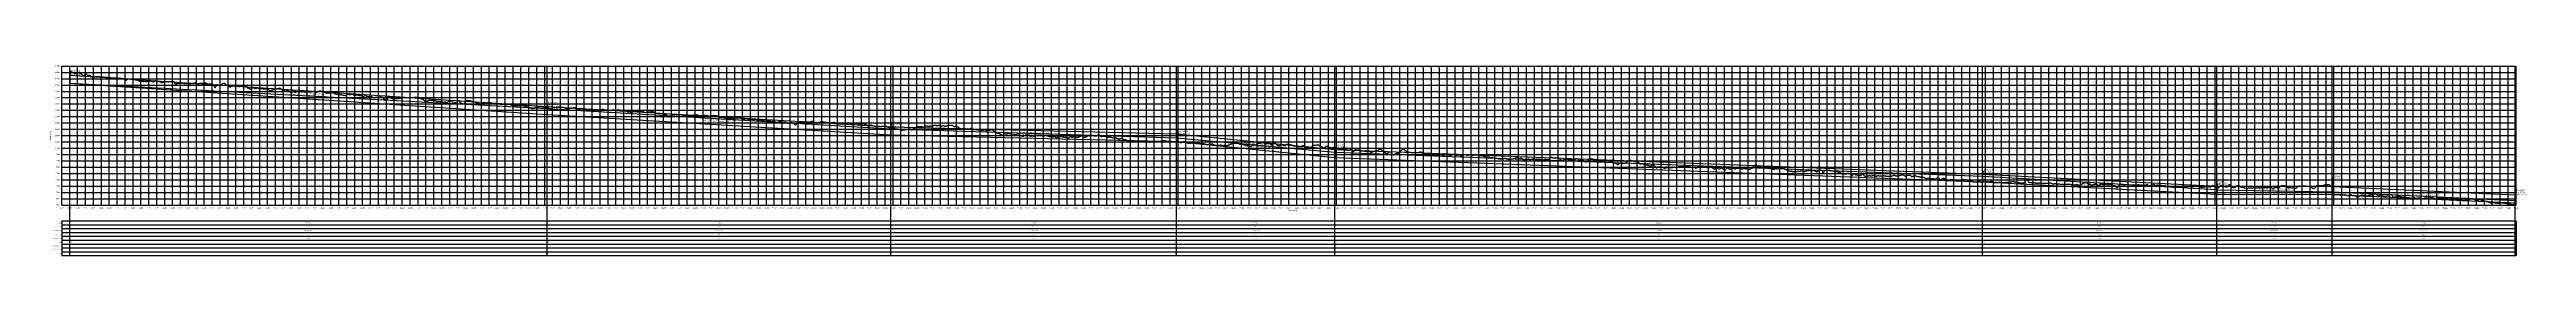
# Model space of a CAD drawing. Extents: x -64 to 7758, y -140 to 462.
import ezdxf
from ezdxf.enums import TextEntityAlignment as Align

# ---------------------------------------------------------------- set-up
doc = ezdxf.new("R2010")
doc.units = 0
for name, color, linetype in [('Annotation', 7, 'Continuous'), ('Annotation_Table', 254, 'Continuous'), ('Crown', 7, 'Continuous'), ('Grid', 254, 'Continuous'), ('Grid_Text', 7, 'Continuous'), ('Ground_Elevation', 3, 'Continuous'), ('Hydraulic_Grade', 5, 'Continuous'), ('Invert', 7, 'Continuous'), ('Structure', 7, 'Continuous')]:
    doc.layers.add(name, color=color, linetype=linetype)

msp = doc.modelspace()

# ---------------------------------------------------------------- linework, layer by layer
at = {"layer": 'Annotation', "color": 0}
for points in [[(0, 431), (-0.2, 432), (0.6, 431.8)], [(1507.8, 331.7), (1507.6, 332.7), (1508.4, 332.5)], [(2592.5, 267.6), (2592.3, 268.5), (2593.1, 268.4)], [(3494.7, 245.7), (3494.5, 246.7), (3495.3, 246.5)], [(3994.7, 195.8), (3994.5, 196.8), (3995.3, 196.6)], [(6040.4, 118.1), (6040.2, 119.1), (6041, 118.9)], [(6780.3, 79.4), (6780.1, 80.4), (6780.9, 80.2)], [(7143.8, 97.4), (7143.6, 98.3), (7144.4, 98.2)], [(7721.7, 52.2), (7721.5, 53.2), (7722.3, 53)]]:
    msp.add_lwpolyline(points, close=True, dxfattribs=at)
for points in [[(2.4, 438.6), (1.7, 438.6), (0, 431)], [(1510.2, 339.3), (1509.5, 339.3), (1507.8, 331.7)], [(2594.9, 275.2), (2594.2, 275.2), (2592.5, 267.6)], [(3497.2, 253.4), (3496.4, 253.4), (3494.7, 245.7)], [(3997.2, 203.4), (3996.4, 203.4), (3994.7, 195.8)], [(6042.9, 125.7), (6042.1, 125.7), (6040.4, 118.1)], [(6782.7, 87), (6782, 87), (6780.3, 79.4)], [(7146.3, 105), (7145.5, 105), (7143.8, 97.4)], [(7724.1, 59.8), (7723.4, 59.8), (7721.7, 52.2)]]:
    msp.add_lwpolyline(points, dxfattribs=at)
at = {"layer": 'Annotation_Table', "color": 254}
for points in [[(0, -140.2), (0, 460)], [(1507.8, -140.2), (1507.8, 460)], [(2592.5, -140.2), (2592.5, 460)], [(3494.7, -140.2), (3494.7, 460)], [(3994.7, -140.2), (3994.7, 460)], [(6040.4, -140.2), (6040.4, 460)], [(6780.3, -140.2), (6780.3, 460)], [(7143.8, -140.2), (7143.8, 460)], [(7721.7, -140.2), (7721.7, 460)], [(-25, -30.5), (7724.9, -30.5)], [(-25, -30.5), (-25, -140.2)], [(-25, -42.7), (7724.9, -42.7)], [(-25, -54.9), (7724.9, -54.9)], [(-25, -67.1), (7724.9, -67.1)], [(7724.9, -30.5), (7724.9, -140.2)], [(-25, -79.2), (7724.9, -79.2)], [(-25, -91.4), (7724.9, -91.4)], [(-25, -103.6), (7724.9, -103.6)], [(-25, -115.8), (7724.9, -115.8)], [(-25, -128), (7724.9, -128)], [(-25, -140.2), (7724.9, -140.2)]]:
    msp.add_lwpolyline(points, dxfattribs=at)
at = {"layer": 'Crown', "color": 0}
for points in [[(0, 431), (0, 431)], [(0, 431), (1507.8, 331.7)], [(1507.8, 331.7), (1507.8, 331.7)], [(1507.8, 331.7), (2592.5, 267.6)], [(2592.5, 267.6), (2592.5, 267.6)], [(2592.5, 267.6), (3494.7, 245.7)], [(3494.7, 245.7), (3494.7, 245.7)], [(3494.7, 245.7), (3994.7, 195.8)], [(3994.7, 195.8), (3994.7, 195.8)], [(3994.7, 195.8), (6040.4, 118.1)], [(6040.4, 118.1), (6040.4, 118.1)], [(6040.4, 118.1), (6780.3, 79.4)], [(6780.3, 79.4), (6780.3, 79.4)], [(6780.3, 79.4), (7143.8, 78.3)], [(7143.8, 78.3), (7143.8, 78.3)], [(7143.8, 78.3), (7721.7, 52.2)], [(7721.7, 47.2), (7721.7, 47.2)]]:
    msp.add_lwpolyline(points, dxfattribs=at)
at = {"layer": 'Grid', "color": 254}
for points in [[(-25, 460), (7725, 460)], [(-25, 20), (-25, 460)], [(-25, 440), (7725, 440)], [(-25, 420), (7725, 420)], [(-25, 400), (7725, 400)], [(0, 20), (0, 460)], [(25, 20), (25, 460)], [(50, 20), (50, 460)], [(75, 20), (75, 460)], [(100, 20), (100, 460)], [(125, 20), (125, 460)], [(150, 20), (150, 460)], [(175, 20), (175, 460)], [(200, 20), (200, 460)], [(225, 20), (225, 460)], [(250, 20), (250, 460)], [(275, 20), (275, 460)], [(300, 20), (300, 460)], [(325, 20), (325, 460)], [(350, 20), (350, 460)], [(375, 20), (375, 460)], [(400, 20), (400, 460)], [(425, 20), (425, 460)], [(450, 20), (450, 460)], [(475, 20), (475, 460)], [(500, 20), (500, 460)], [(525, 20), (525, 460)], [(550, 20), (550, 460)], [(575, 20), (575, 460)], [(600, 20), (600, 460)], [(625, 20), (625, 460)], [(650, 20), (650, 460)], [(675, 20), (675, 460)], [(700, 20), (700, 460)], [(725, 20), (725, 460)], [(750, 20), (750, 460)], [(775, 20), (775, 460)], [(800, 20), (800, 460)], [(825, 20), (825, 460)], [(850, 20), (850, 460)], [(875, 20), (875, 460)], [(900, 20), (900, 460)], [(925, 20), (925, 460)], [(950, 20), (950, 460)], [(975, 20), (975, 460)], [(1000, 20), (1000, 460)], [(1025, 20), (1025, 460)], [(1050, 20), (1050, 460)], [(1075, 20), (1075, 460)], [(1100, 20), (1100, 460)], [(1125, 20), (1125, 460)], [(1150, 20), (1150, 460)], [(1175, 20), (1175, 460)], [(1200, 20), (1200, 460)], [(1225, 20), (1225, 460)], [(1250, 20), (1250, 460)], [(1275, 20), (1275, 460)], [(1300, 20), (1300, 460)], [(1325, 20), (1325, 460)], [(1350, 20), (1350, 460)], [(1375, 20), (1375, 460)], [(1400, 20), (1400, 460)], [(1425, 20), (1425, 460)], [(1450, 20), (1450, 460)], [(1475, 20), (1475, 460)], [(1500, 20), (1500, 460)], [(1525, 20), (1525, 460)], [(1550, 20), (1550, 460)], [(1575, 20), (1575, 460)], [(1600, 20), (1600, 460)], [(1625, 20), (1625, 460)], [(1650, 20), (1650, 460)], [(1675, 20), (1675, 460)], [(1700, 20), (1700, 460)], [(1725, 20), (1725, 460)], [(1750, 20), (1750, 460)], [(1775, 20), (1775, 460)], [(1800, 20), (1800, 460)], [(1825, 20), (1825, 460)], [(1850, 20), (1850, 460)], [(1875, 20), (1875, 460)], [(1900, 20), (1900, 460)], [(1925, 20), (1925, 460)], [(1950, 20), (1950, 460)], [(1975, 20), (1975, 460)], [(2000, 20), (2000, 460)], [(2025, 20), (2025, 460)], [(2050, 20), (2050, 460)], [(2075, 20), (2075, 460)], [(2100, 20), (2100, 460)], [(2125, 20), (2125, 460)], [(2150, 20), (2150, 460)], [(2175, 20), (2175, 460)], [(2200, 20), (2200, 460)], [(2225, 20), (2225, 460)], [(2250, 20), (2250, 460)], [(2275, 20), (2275, 460)], [(2300, 20), (2300, 460)], [(2325, 20), (2325, 460)], [(2350, 20), (2350, 460)], [(2375, 20), (2375, 460)], [(2400, 20), (2400, 460)], [(2425, 20), (2425, 460)], [(2450, 20), (2450, 460)], [(2475, 20), (2475, 460)], [(2500, 20), (2500, 460)], [(2525, 20), (2525, 460)], [(2550, 20), (2550, 460)], [(2575, 20), (2575, 460)], [(2600, 20), (2600, 460)], [(2625, 20), (2625, 460)], [(2650, 20), (2650, 460)], [(2675, 20), (2675, 460)], [(2700, 20), (2700, 460)], [(2725, 20), (2725, 460)], [(2750, 20), (2750, 460)], [(2775, 20), (2775, 460)], [(2800, 20), (2800, 460)], [(2825, 20), (2825, 460)], [(2850, 20), (2850, 460)], [(2875, 20), (2875, 460)], [(2900, 20), (2900, 460)], [(2925, 20), (2925, 460)], [(2950, 20), (2950, 460)], [(2975, 20), (2975, 460)], [(3000, 20), (3000, 460)], [(3025, 20), (3025, 460)], [(3050, 20), (3050, 460)], [(3075, 20), (3075, 460)], [(3100, 20), (3100, 460)], [(3125, 20), (3125, 460)], [(3150, 20), (3150, 460)], [(3175, 20), (3175, 460)], [(3200, 20), (3200, 460)], [(3225, 20), (3225, 460)], [(3250, 20), (3250, 460)], [(3275, 20), (3275, 460)], [(3300, 20), (3300, 460)], [(3325, 20), (3325, 460)], [(3350, 20), (3350, 460)], [(3375, 20), (3375, 460)], [(3400, 20), (3400, 460)], [(3425, 20), (3425, 460)], [(3450, 20), (3450, 460)], [(3475, 20), (3475, 460)], [(3500, 20), (3500, 460)], [(3525, 20), (3525, 460)], [(3550, 20), (3550, 460)], [(3575, 20), (3575, 460)], [(3600, 20), (3600, 460)], [(3625, 20), (3625, 460)], [(3650, 20), (3650, 460)], [(3675, 20), (3675, 460)], [(3700, 20), (3700, 460)], [(3725, 20), (3725, 460)], [(3750, 20), (3750, 460)], [(3775, 20), (3775, 460)], [(3800, 20), (3800, 460)], [(3825, 20), (3825, 460)], [(3850, 20), (3850, 460)], [(3875, 20), (3875, 460)], [(3900, 20), (3900, 460)], [(3925, 20), (3925, 460)], [(3950, 20), (3950, 460)], [(3975, 20), (3975, 460)], [(4000, 20), (4000, 460)], [(4025, 20), (4025, 460)], [(4050, 20), (4050, 460)], [(4075, 20), (4075, 460)], [(4100, 20), (4100, 460)], [(4125, 20), (4125, 460)], [(4150, 20), (4150, 460)], [(4175, 20), (4175, 460)], [(4200, 20), (4200, 460)], [(4225, 20), (4225, 460)], [(4250, 20), (4250, 460)], [(4275, 20), (4275, 460)], [(4300, 20), (4300, 460)], [(4325, 20), (4325, 460)], [(4350, 20), (4350, 460)], [(4375, 20), (4375, 460)], [(4400, 20), (4400, 460)], [(4425, 20), (4425, 460)], [(4450, 20), (4450, 460)], [(4475, 20), (4475, 460)], [(4500, 20), (4500, 460)], [(4525, 20), (4525, 460)], [(4550, 20), (4550, 460)], [(4575, 20), (4575, 460)], [(4600, 20), (4600, 460)], [(4625, 20), (4625, 460)], [(4650, 20), (4650, 460)], [(4675, 20), (4675, 460)], [(4700, 20), (4700, 460)], [(4725, 20), (4725, 460)], [(4750, 20), (4750, 460)], [(4775, 20), (4775, 460)], [(4800, 20), (4800, 460)], [(4825, 20), (4825, 460)], [(4850, 20), (4850, 460)], [(4875, 20), (4875, 460)], [(4900, 20), (4900, 460)], [(4925, 20), (4925, 460)], [(4950, 20), (4950, 460)], [(4975, 20), (4975, 460)], [(5000, 20), (5000, 460)], [(5025, 20), (5025, 460)], [(5050, 20), (5050, 460)], [(5075, 20), (5075, 460)], [(5100, 20), (5100, 460)], [(5125, 20), (5125, 460)], [(5150, 20), (5150, 460)], [(5175, 20), (5175, 460)], [(5200, 20), (5200, 460)], [(5225, 20), (5225, 460)], [(5250, 20), (5250, 460)], [(5275, 20), (5275, 460)], [(5300, 20), (5300, 460)], [(5325, 20), (5325, 460)], [(5350, 20), (5350, 460)], [(5375, 20), (5375, 460)], [(5400, 20), (5400, 460)], [(5425, 20), (5425, 460)], [(5450, 20), (5450, 460)], [(5475, 20), (5475, 460)], [(5500, 20), (5500, 460)], [(5525, 20), (5525, 460)], [(5550, 20), (5550, 460)], [(5575, 20), (5575, 460)], [(5600, 20), (5600, 460)], [(5625, 20), (5625, 460)], [(5650, 20), (5650, 460)], [(5675, 20), (5675, 460)], [(5700, 20), (5700, 460)], [(5725, 20), (5725, 460)], [(5750, 20), (5750, 460)], [(5775, 20), (5775, 460)], [(5800, 20), (5800, 460)], [(5825, 20), (5825, 460)], [(5850, 20), (5850, 460)], [(5875, 20), (5875, 460)], [(5900, 20), (5900, 460)], [(5925, 20), (5925, 460)], [(5950, 20), (5950, 460)], [(5975, 20), (5975, 460)], [(6000, 20), (6000, 460)], [(6025, 20), (6025, 460)], [(6050, 20), (6050, 460)], [(6075, 20), (6075, 460)], [(6100, 20), (6100, 460)], [(6125, 20), (6125, 460)], [(6150, 20), (6150, 460)], [(6175, 20), (6175, 460)], [(6200, 20), (6200, 460)], [(6225, 20), (6225, 460)], [(6250, 20), (6250, 460)], [(6275, 20), (6275, 460)], [(6300, 20), (6300, 460)], [(6325, 20), (6325, 460)], [(6350, 20), (6350, 460)], [(6375, 20), (6375, 460)], [(6400, 20), (6400, 460)], [(6425, 20), (6425, 460)], [(6450, 20), (6450, 460)], [(6475, 20), (6475, 460)], [(6500, 20), (6500, 460)], [(6525, 20), (6525, 460)], [(6550, 20), (6550, 460)], [(6575, 20), (6575, 460)], [(6600, 20), (6600, 460)], [(6625, 20), (6625, 460)], [(6650, 20), (6650, 460)], [(6675, 20), (6675, 460)], [(6700, 20), (6700, 460)], [(6725, 20), (6725, 460)], [(6750, 20), (6750, 460)], [(6775, 20), (6775, 460)], [(6800, 20), (6800, 460)], [(6825, 20), (6825, 460)], [(6850, 20), (6850, 460)], [(6875, 20), (6875, 460)], [(6900, 20), (6900, 460)], [(6925, 20), (6925, 460)], [(6950, 20), (6950, 460)], [(6975, 20), (6975, 460)], [(7000, 20), (7000, 460)], [(7025, 20), (7025, 460)], [(7050, 20), (7050, 460)], [(7075, 20), (7075, 460)], [(7100, 20), (7100, 460)], [(7125, 20), (7125, 460)], [(7150, 20), (7150, 460)], [(7175, 20), (7175, 460)], [(7200, 20), (7200, 460)], [(7225, 20), (7225, 460)], [(7250, 20), (7250, 460)], [(7275, 20), (7275, 460)], [(7300, 20), (7300, 460)], [(7325, 20), (7325, 460)], [(7350, 20), (7350, 460)], [(7375, 20), (7375, 460)], [(7400, 20), (7400, 460)], [(7425, 20), (7425, 460)], [(7450, 20), (7450, 460)], [(7475, 20), (7475, 460)], [(7500, 20), (7500, 460)], [(7525, 20), (7525, 460)], [(7550, 20), (7550, 460)], [(7575, 20), (7575, 460)], [(7600, 20), (7600, 460)], [(7625, 20), (7625, 460)], [(7650, 20), (7650, 460)], [(7675, 20), (7675, 460)], [(7700, 20), (7700, 460)], [(7725, 20), (7725, 460)], [(-25, 380), (7725, 380)], [(-25, 360), (7725, 360)], [(-25, 340), (7725, 340)], [(-25, 320), (7725, 320)], [(-25, 300), (7725, 300)], [(-25, 280), (7725, 280)], [(-25, 260), (7725, 260)], [(-25, 240), (7725, 240)], [(-25, 220), (7725, 220)], [(-25, 200), (7725, 200)], [(-25, 180), (7725, 180)], [(-25, 160), (7725, 160)], [(-25, 140), (7725, 140)], [(-25, 120), (7725, 120)], [(-25, 100), (7725, 100)], [(-25, 80), (7725, 80)], [(-25, 60), (7725, 60)], [(-25, 40), (7725, 40)], [(-25, 20), (7725, 20)]]:
    msp.add_lwpolyline(points, dxfattribs=at)
at = {"layer": 'Ground_Elevation', "color": 3}
msp.add_lwpolyline([(0.4, 445.7), (1.4, 445), (2.4, 444.1), (3.4, 443.3), (4.4, 442.4), (5.4, 441.7), (6.4, 441), (7.4, 440.4), (8.4, 439.9), (9.4, 439.5), (10.4, 439.1), (11.4, 438.8), (12.4, 438.4), (13.4, 438.2), (14.4, 437.9), (15.4, 437.6), (16.4, 437.4), (17.4, 437.2), (18.4, 437), (19.4, 436.9), (20.4, 436.8), (21.4, 436.9), (22.4, 437.2), (23.4, 437.8), (24.4, 438.4), (25.4, 439.3), (26.4, 439.6), (27.4, 439.3), (28.4, 438.8), (29.4, 438.2), (30.4, 437.8), (31.4, 437.3), (32.4, 437), (33.4, 436.8), (34.4, 436.6), (35.4, 436.3), (36.4, 435.7), (37.4, 434.8), (38.4, 433.8), (39.4, 432.6), (40.4, 431.6), (41.4, 430.6), (42.4, 430), (43.4, 429.8), (44.4, 430.2), (45.4, 431.2), (46.4, 432.6), (47.4, 434.3), (48.4, 435.7), (49.4, 436.7), (50.4, 437.2), (51.4, 437), (52.4, 436.3), (53.4, 434.8), (54.4, 433.1), (55.4, 431.7), (56.4, 431.1), (57.4, 431.3), (58.4, 431.6), (59.4, 431.7), (60.4, 431.6), (61.4, 431.4), (62.4, 430.9), (63.4, 430.3), (64.4, 429.7), (65.4, 429), (66.4, 428.2), (67.4, 427.5), (68.4, 427), (69.4, 426.6), (70.4, 425.7), (71.4, 424.8), (72.4, 424.2), (73.4, 424.1), (74.4, 424.6), (75.4, 425), (76.4, 425.4), (77.4, 425.8), (78.4, 426.1), (79.4, 426.3), (80.4, 426.5), (81.4, 426.6), (82.4, 426.8), (83.4, 426.9), (84.4, 427), (85.4, 427.1), (86.4, 427.2), (87.4, 427.4), (88.4, 427.5), (89.4, 427.5), (90.4, 427.4), (91.4, 427.2), (92.4, 426.9), (93.4, 426.6), (94.4, 426.2), (95.4, 425.8), (96.4, 425.7), (97.4, 425.8), (98.4, 425.9), (99.4, 426.1), (100.4, 426.3), (101.4, 426.3), (102.4, 426.1), (103.4, 425.7), (104.4, 425.3), (105.4, 425), (106.4, 425), (107.4, 425.3), (108.4, 425.5), (109.4, 425.4), (110.4, 425.3), (111.4, 425.2), (112.4, 425.1), (113.4, 425.1), (114.4, 425), (115.4, 424.9), (116.4, 424.9), (117.4, 425), (118.4, 425), (119.4, 424.5), (120.4, 424.3), (121.4, 424.2), (122.4, 424.3), (123.4, 424.3), (124.4, 424.3), (125.4, 424.1), (126.4, 423.9), (127.4, 423.7), (128.4, 423.5), (129.4, 423.3), (130.4, 423.2), (131.4, 423), (132.4, 422.8), (133.4, 422.6), (134.4, 422.5), (135.4, 422.4), (136.4, 422.5), (137.4, 422.6), (138.4, 422.6), (139.4, 422.6), (140.4, 422.6), (141.4, 422.6), (142.4, 422.8), (143.4, 423.1), (144.4, 422.9), (145.4, 422.7), (146.4, 422.6), (147.4, 422.5), (148.4, 422.4), (149.4, 422.3), (150.4, 422.2), (151.4, 422), (152.4, 421.9), (153.4, 421.7), (154.4, 421.6), (155.4, 421.4), (156.4, 421.4), (157.4, 421.3), (158.4, 421.4), (159.4, 421.5), (160.4, 421.6), (161.4, 421.4), (162.4, 420.9), (163.4, 420.6), (164.4, 420.5), (165.4, 420.4), (166.4, 420.3), (167.4, 420.3), (168.4, 420.4), (169.4, 420.6), (170.4, 420.6), (171.4, 420.2), (172.4, 419.8), (173.4, 419.4), (174.4, 418.9), (175.4, 417.9), (176.4, 416.3), (177.4, 415), (178.4, 414.8), (179.4, 415.2), (180.4, 416), (181.4, 417.1), (182.4, 418.2), (183.4, 419), (184.4, 419.6), (185.4, 419.9), (186.4, 420), (187.4, 420), (188.4, 419.9), (189.4, 419.9), (190.4, 419.8), (191.4, 419.8), (192.4, 419.8), (193.4, 419.7), (194.4, 419.3), (195.4, 418.7), (196.4, 418.1), (197.4, 417.7), (198.4, 417.4), (199.4, 417.6), (200.4, 418.1), (201.4, 418.6), (202.4, 418.9), (203.4, 418.8), (204.4, 418.1), (205.4, 417), (206.4, 416.2), (207.4, 415.9), (208.4, 416), (209.4, 416.3), (210.4, 416.5), (211.4, 416.5), (212.4, 416.3), (213.4, 416.1), (214.4, 415.7), (215.4, 415), (216.4, 414.2), (217.4, 413.7), (218.4, 413.5), (219.4, 413.5), (220.4, 413.2), (221.4, 412.6), (222.4, 412.2), (223.4, 412.2), (224.4, 412.4), (225.4, 412.7), (226.4, 412.9), (227.4, 413), (228.4, 412.9), (229.4, 412.6), (230.4, 412), (231.4, 411.6), (232.4, 411.4), (233.4, 411.7), (234.4, 411.9), (235.4, 412), (236.4, 412), (237.4, 411.7), (238.4, 411.4), (239.4, 411.1), (240.4, 410.8), (241.4, 410.8), (242.4, 411), (243.4, 411.3), (244.4, 411.7), (245.4, 412), (246.4, 412.2), (247.4, 412.3), (248.4, 412.6), (249.4, 412.8), (250.4, 413.1), (251.4, 413.3), (252.4, 413.5), (253.4, 413.6), (254.4, 413.5), (255.4, 413.3), (256.4, 413.1), (257.4, 412.7), (258.4, 412.2), (259.4, 411.8), (260.4, 411.3), (261.4, 411), (262.4, 410.8), (263.4, 410.4), (264.4, 410.4), (265.4, 410.8), (266.4, 411.2), (267.4, 412), (268.4, 412.9), (269.4, 413.9), (270.4, 414.6), (271.4, 414.5), (272.4, 413.5), (273.4, 412.9), (274.4, 412.5), (275.4, 411.9), (276.4, 411.4), (277.4, 411), (278.4, 410.9), (279.4, 411.2), (280.4, 411.3), (281.4, 411.4), (282.4, 411.4), (283.4, 411.3), (284.4, 411), (285.4, 410.5), (286.4, 409.9), (287.4, 409.2), (288.4, 408.4), (289.4, 407.8), (290.4, 407.8), (291.4, 408), (292.4, 408.3), (293.4, 408.6), (294.4, 408.9), (295.4, 409.1), (296.4, 409.4), (297.4, 409.7), (298.4, 410), (299.4, 410.5), (300.4, 411), (301.4, 411.3), (302.4, 411.5), (303.4, 411.6), (304.4, 411.6), (305.4, 411.4), (306.4, 411.1), (307.4, 410.7), (308.4, 410.4), (309.4, 410.2), (310.4, 410.1), (311.4, 410.1), (312.4, 410.3), (313.4, 410.5), (314.4, 410.7), (315.4, 410.9), (316.4, 411.1), (317.4, 411.1), (318.4, 411.1), (319.4, 411.1), (320.4, 411.4), (321.4, 412.1), (322.4, 412.7), (323.4, 412.9), (324.4, 412.7), (325.4, 411.9), (326.4, 411.6), (327.4, 411.5), (328.4, 410.8), (329.4, 409.7), (330.4, 408), (331.4, 406.1), (332.4, 404.5), (333.4, 403.4), (334.4, 402.9), (335.4, 403), (336.4, 403.6), (337.4, 404.3), (338.4, 404.9), (339.4, 405.1), (340.4, 405.1), (341.4, 405.3), (342.4, 405.6), (343.4, 405.9), (344.4, 406.3), (345.4, 407), (346.4, 407.4), (347.4, 407.7), (348.4, 408), (349.4, 408.1), (350.4, 408), (351.4, 407.8), (352.4, 407.5), (353.4, 407.2), (354.4, 406.9), (355.4, 406.6), (356.4, 406.4), (357.4, 406.2), (358.4, 406), (359.4, 405.8), (360.4, 405.7), (361.4, 405.3), (362.4, 405.1), (363.4, 404.9), (364.4, 404.8), (365.4, 404.6), (366.4, 404.5), (367.4, 404.5), (368.4, 404.7), (369.4, 405), (370.4, 405.4), (371.4, 405.8), (372.4, 406.1), (373.4, 406.4), (374.4, 406.6), (375.4, 406.7), (376.4, 406.6), (377.4, 406), (378.4, 405.1), (379.4, 404), (380.4, 403.2), (381.4, 403.1), (382.4, 403.6), (383.4, 404.9), (384.4, 406.2), (385.4, 406.4), (386.4, 405.9), (387.4, 405.4), (388.4, 404.9), (389.4, 404.5), (390.4, 404.5), (391.4, 404.9), (392.4, 405.6), (393.4, 406.2), (394.4, 406.6), (395.4, 406.8), (396.4, 406.8), (397.4, 406.3), (398.4, 405.7), (399.4, 405.1), (400.4, 404.7), (401.4, 404.5), (402.4, 404.3), (403.4, 404.1), (404.4, 403.8), (405.4, 403.8), (406.4, 403.9), (407.4, 404), (408.4, 404.4), (409.4, 404.8), (410.4, 405.3), (411.4, 405.6), (412.4, 405.6), (413.4, 405.6), (414.4, 405.5), (415.4, 405.5), (416.4, 405.5), (417.4, 405.6), (418.4, 405.8), (419.4, 406), (420.4, 406.2), (421.4, 406.2), (422.4, 406), (423.4, 406), (424.4, 406), (425.4, 406.2), (426.4, 406.4), (427.4, 406.6), (428.4, 406.8), (429.4, 406.8), (430.4, 406.4), (431.4, 405.8), (432.4, 405), (433.4, 404.3), (434.4, 403.8), (435.4, 403.3), (436.4, 402.9), (437.4, 402.7), (438.4, 402.8), (439.4, 403), (440.4, 403.3), (441.4, 403.6), (442.4, 403.7), (443.4, 403.8), (444.4, 403.6), (445.4, 403.4), (446.4, 403.2), (447.4, 403.4), (448.4, 403.8), (449.4, 403.8), (450.4, 403.5), (451.4, 403), (452.4, 402.3), (453.4, 401.3), (454.4, 400), (455.4, 398.5), (456.4, 396.6), (457.4, 394.7), (458.4, 393.1), (459.4, 392.3), (460.4, 392.6), (461.4, 394.4), (462.4, 397.1), (463.4, 399.6), (464.4, 401.3), (465.4, 402.1), (466.4, 401.6), (467.4, 400.6), (468.4, 399.6), (469.4, 398.8), (470.4, 398.5), (471.4, 398.3), (472.4, 398.3), (473.4, 398.5), (474.4, 399), (475.4, 399.7), (476.4, 400.4), (477.4, 401), (478.4, 401.5), (479.4, 402.1), (480.4, 402.7), (481.4, 403.4), (482.4, 404.1), (483.4, 404.9), (484.4, 405.6), (485.4, 406.1), (486.4, 406.3), (487.4, 406.1), (488.4, 405.5), (489.4, 404.6), (490.4, 403.8), (491.4, 402.9), (492.4, 402.1), (493.4, 401.3), (494.4, 400.6), (495.4, 399.9), (496.4, 399.2), (497.4, 398.7), (498.4, 398.1), (499.4, 397.7), (500.4, 397.2), (501.4, 396.3), (502.4, 395.6), (503.4, 395.2), (504.4, 394.9), (505.4, 394.5), (506.4, 394.2), (507.4, 394.3), (508.4, 394.8), (509.4, 395.6), (510.4, 396.6), (511.4, 397.1), (512.4, 397.5), (513.4, 397.8), (514.4, 397.9), (515.4, 397.9), (516.4, 397.7), (517.4, 397.6), (518.4, 397.4), (519.4, 397.3), (520.4, 397.2), (521.4, 397.2), (522.4, 397.3), (523.4, 397.5), (524.4, 397.7), (525.4, 397.8), (526.4, 397.9), (527.4, 397.9), (528.4, 397.7), (529.4, 397.1), (530.4, 396.7), (531.4, 396.3), (532.4, 396.1), (533.4, 395.8), (534.4, 395.6), (535.4, 395.6), (536.4, 395.8), (537.4, 395.9), (538.4, 396), (539.4, 396.1), (540.4, 396.1), (541.4, 396.1), (542.4, 396), (543.4, 396), (544.4, 396), (545.4, 396.1), (546.4, 396.2), (547.4, 396.5), (548.4, 396.7), (549.4, 396.9), (550.4, 396.7), (551.4, 396.6), (552.4, 396.5), (553.4, 396.4), (554.4, 396.2), (555.4, 395.7), (556.4, 395), (557.4, 394.2), (558.4, 393.5), (559.4, 392.8), (560.4, 392.1), (561.4, 391.5), (562.4, 391.2), (563.4, 391), (564.4, 390.6), (565.4, 390), (566.4, 389.4), (567.4, 388.6), (568.4, 388), (569.4, 387.4), (570.4, 387.1), (571.4, 387), (572.4, 387.2), (573.4, 387.8), (574.4, 388.6), (575.4, 389.6), (576.4, 390.5), (577.4, 391.4), (578.4, 391.8), (579.4, 391.7), (580.4, 391.2), (581.4, 390.7), (582.4, 390.2), (583.4, 389.9), (584.4, 389.8), (585.4, 389.8), (586.4, 389.9), (587.4, 390), (588.4, 390.1), (589.4, 390.3), (590.4, 390.4), (591.4, 390.7), (592.4, 391.1), (593.4, 391.5), (594.4, 391.3), (595.4, 390.6), (596.4, 389.9), (597.4, 389.6), (598.4, 389.3), (599.4, 389.4), (600.4, 389.4), (601.4, 389.4), (602.4, 389.2), (603.4, 389.2), (604.4, 389.2), (605.4, 389.2), (606.4, 389.2), (607.4, 389), (608.4, 388.8), (609.4, 388.6), (610.4, 388.3), (611.4, 388.1), (612.4, 387.8), (613.4, 387.7), (614.4, 387.7), (615.4, 387.9), (616.4, 388.2), (617.4, 388.3), (618.4, 388.4), (619.4, 388.4), (620.4, 388.4), (621.4, 388.5), (622.4, 388.4), (623.4, 388.1), (624.4, 387.7), (625.4, 387.3), (626.4, 386.8), (627.4, 386.1), (628.4, 385.1), (629.4, 384.2), (630.4, 383.5), (631.4, 383), (632.4, 382.7), (633.4, 382.4), (634.4, 382.5), (635.4, 383.1), (636.4, 383.3), (637.4, 383.4), (638.4, 383.8), (639.4, 384.2), (640.4, 384.6), (641.4, 385.1), (642.4, 385.6), (643.4, 386.1), (644.4, 386.6), (645.4, 386.9), (646.4, 387.1), (647.4, 387.2), (648.4, 387.2), (649.4, 387.2), (650.4, 387.3), (651.4, 387.4), (652.4, 387.7), (653.4, 388), (654.4, 388.4), (655.4, 388.8), (656.4, 389.2), (657.4, 389.4), (658.4, 389.5), (659.4, 389.7), (660.4, 389.8), (661.4, 390), (662.4, 390), (663.4, 389.8), (664.4, 389.4), (665.4, 389.4), (666.4, 387.8), (667.4, 386.8), (668.4, 385.9), (669.4, 385), (670.4, 384.5), (671.4, 384.2), (672.4, 384), (673.4, 383.9), (674.4, 383.7), (675.4, 383.5), (676.4, 383), (677.4, 382.5), (678.4, 381.9), (679.4, 381.5), (680.4, 381.2), (681.4, 381.1), (682.4, 381.3), (683.4, 381.6), (684.4, 382), (685.4, 382.3), (686.4, 382.6), (687.4, 382.5), (688.4, 382.4), (689.4, 382.3), (690.4, 382.2), (691.4, 382), (692.4, 381.6), (693.4, 380.9), (694.4, 379.7), (695.4, 378.3), (696.4, 377.2), (697.4, 377.1), (698.4, 377.7), (699.4, 378.5), (700.4, 379.3), (701.4, 380.2), (702.4, 380.9), (703.4, 381.3), (704.4, 381.6), (705.4, 381.9), (706.4, 381.8), (707.4, 381.4), (708.4, 380.7), (709.4, 379.9), (710.4, 379.1), (711.4, 378.2), (712.4, 377.5), (713.4, 377.4), (714.4, 377.9), (715.4, 378.6), (716.4, 379.2), (717.4, 379.6), (718.4, 379.7), (719.4, 379.4), (720.4, 379.1), (721.4, 378.8), (722.4, 378.6), (723.4, 378.5), (724.4, 378.7), (725.4, 378.8), (726.4, 379), (727.4, 379.2), (728.4, 379.4), (729.4, 379.6), (730.4, 379.7), (731.4, 379.6), (732.4, 379.5), (733.4, 379.5), (734.4, 379.4), (735.4, 379.4), (736.4, 379.4), (737.4, 379.5), (738.4, 379.4), (739.4, 379.2), (740.4, 378.8), (741.4, 378.6), (742.4, 378.6), (743.4, 378.6), (744.4, 378.7), (745.4, 378.8), (746.4, 379), (747.4, 379.2), (748.4, 379.4), (749.4, 379.6), (750.4, 379.8), (751.4, 379.9), (752.4, 380.1), (753.4, 380.1), (754.4, 380.1), (755.4, 379.8), (756.4, 379.3), (757.4, 378.8), (758.4, 378.3), (759.4, 378.1), (760.4, 378), (761.4, 378.1), (762.4, 378.3), (763.4, 378.6), (764.4, 378.9), (765.4, 379.2), (766.4, 379.5), (767.4, 379.7), (768.4, 379.8), (769.4, 380), (770.4, 380.1), (771.4, 380), (772.4, 379.8), (773.4, 379.5), (774.4, 379.1), (775.4, 378.7), (776.4, 378.2), (777.4, 377.9), (778.4, 377.7), (779.4, 377.8), (780.4, 378.3), (781.4, 378.8), (782.4, 379.4), (783.4, 379.8), (784.4, 380.2), (785.4, 380.5), (786.4, 380.8), (787.4, 380.9), (788.4, 381), (789.4, 381.1), (790.4, 381.2), (791.4, 381.2), (792.4, 381.3), (793.4, 381.3), (794.4, 380.7), (795.4, 380.4), (796.4, 380.5), (797.4, 380.8), (798.4, 380.6), (799.4, 380.1), (800.4, 379.4), (801.4, 378.8), (802.4, 378.1), (803.4, 377.5), (804.4, 376.9), (805.4, 376.4), (806.4, 376), (807.4, 375.6), (808.4, 375.1), (809.4, 374.7), (810.4, 374.6), (811.4, 374.6), (812.4, 374.6), (813.4, 374.8), (814.4, 375), (815.4, 375.1), (816.4, 375.1), (817.4, 375), (818.4, 374.8), (819.4, 374.7), (820.4, 374.7), (821.4, 374.8), (822.4, 375.2), (823.4, 375.6), (824.4, 376), (825.4, 376.2), (826.4, 376.2), (827.4, 376), (828.4, 375.9), (829.4, 375.7), (830.4, 375.6), (831.4, 375.6), (832.4, 375.6), (833.4, 375.3), (834.4, 374.8), (835.4, 374.2), (836.4, 373.7), (837.4, 373.1), (838.4, 372.6), (839.4, 372.2), (840.4, 371.8), (841.4, 371.6), (842.4, 371.3), (843.4, 371.1), (844.4, 370.9), (845.4, 370.7), (846.4, 370.6), (847.4, 370.6), (848.4, 370.6), (849.4, 370.6), (850.4, 370.6), (851.4, 370.6), (852.4, 370.5), (853.4, 370.3), (854.4, 370.1), (855.4, 370), (856.4, 369.9), (857.4, 369.6), (858.4, 369.2), (859.4, 368.8), (860.4, 368.5), (861.4, 368.4), (862.4, 368.1), (863.4, 368), (864.4, 368), (865.4, 368.1), (866.4, 368), (867.4, 367.9), (868.4, 367.7), (869.4, 367.4), (870.4, 367.2), (871.4, 367.1), (872.4, 367.2), (873.4, 367.7), (874.4, 368.6), (875.4, 369.8), (876.4, 370.8), (877.4, 371.5), (878.4, 371.8), (879.4, 371.9), (880.4, 371.5), (881.4, 370.9), (882.4, 370.3), (883.4, 369.9), (884.4, 369.7), (885.4, 369.9), (886.4, 370.1), (887.4, 370.4), (888.4, 370.9), (889.4, 371.1), (890.4, 371.4), (891.4, 371.8), (892.4, 371.8), (893.4, 371.6), (894.4, 371.2), (895.4, 370.4), (896.4, 369.4), (897.4, 368.4), (898.4, 367.4), (899.4, 366.7), (900.4, 366.5), (901.4, 366.6), (902.4, 366.9), (903.4, 367.4), (904.4, 368.1), (905.4, 368.7), (906.4, 369.2), (907.4, 369.5), (908.4, 369.5), (909.4, 369.1), (910.4, 368.8), (911.4, 368.4), (912.4, 367.6), (913.4, 366.9), (914.4, 366.5), (915.4, 366.4), (916.4, 366.4), (917.4, 366.5), (918.4, 366.6), (919.4, 366.8), (920.4, 367), (921.4, 366.9), (922.4, 366.3), (923.4, 365.7), (924.4, 365.1), (925.4, 364.5), (926.4, 364.1), (927.4, 363.9), (928.4, 364), (929.4, 364.3), (930.4, 364.9), (931.4, 365.6), (932.4, 366.4), (933.4, 367), (934.4, 367.1), (935.4, 366.8), (936.4, 366.2), (937.4, 365.3), (938.4, 364.2), (939.4, 363.4), (940.4, 362.9), (941.4, 363.3), (942.4, 363.8), (943.4, 364), (944.4, 364.1), (945.4, 364.1), (946.4, 364.1), (947.4, 364.1), (948.4, 364.1), (949.4, 364.1), (950.4, 364.1), (951.4, 364), (952.4, 363.8), (953.4, 363.4), (954.4, 362.9), (955.4, 362.4), (956.4, 362.1), (957.4, 361.3), (958.4, 360.8), (959.4, 360.6), (960.4, 360.7), (961.4, 360.9), (962.4, 361), (963.4, 361), (964.4, 360.9), (965.4, 361), (966.4, 361.1), (967.4, 361.4), (968.4, 361.8), (969.4, 362), (970.4, 362), (971.4, 361.9), (972.4, 361.8), (973.4, 361.6), (974.4, 361.4), (975.4, 361.2), (976.4, 361), (977.4, 361), (978.4, 361.3), (979.4, 361.7), (980.4, 362.3), (981.4, 362.4), (982.4, 362.3), (983.4, 362.1), (984.4, 361.9), (985.4, 361.6), (986.4, 361.3), (987.4, 360.5), (988.4, 359.6), (989.4, 358.4), (990.4, 357.2), (991.4, 356.3), (992.4, 355.7), (993.4, 355.3), (994.4, 354.9), (995.4, 354.4), (996.4, 353.8), (997.4, 353.2), (998.4, 352.8), (999.4, 353), (1000.4, 353.6), (1001.4, 354.5), (1002.4, 355.4), (1003.4, 356.7), (1004.4, 358.6), (1005.4, 360.9), (1006.4, 362.8), (1007.4, 363.8), (1008.4, 364.1), (1009.4, 363.9), (1010.4, 363.3), (1011.4, 362.4), (1012.4, 361.4), (1013.4, 360.3), (1014.4, 359.3), (1015.4, 358.6), (1016.4, 358.1), (1017.4, 357.7), (1018.4, 357.3), (1019.4, 356.9), (1020.4, 356.5), (1021.4, 356.2), (1022.4, 356.1), (1023.4, 356.1), (1024.4, 356.2), (1025.4, 356.4), (1026.4, 356.6), (1027.4, 356.9), (1028.4, 357.1), (1029.4, 357.1), (1030.4, 356.9), (1031.4, 356.9), (1032.4, 357), (1033.4, 357.2), (1034.4, 357.3), (1035.4, 357.5), (1036.4, 357.7), (1037.4, 357.8), (1038.4, 358), (1039.4, 358.2), (1040.4, 358.4), (1041.4, 358.5), (1042.4, 358.4), (1043.4, 358.2), (1044.4, 358.1), (1045.4, 358), (1046.4, 358), (1047.4, 358.1), (1048.4, 358.4), (1049.4, 358.7), (1050.4, 359), (1051.4, 359.3), (1052.4, 359.6), (1053.4, 359.8), (1054.4, 360.1), (1055.4, 360.3), (1056.4, 360.4), (1057.4, 360.6), (1058.4, 360.7), (1059.4, 360.7), (1060.4, 360.8), (1061.4, 360.8), (1062.4, 360.8), (1063.4, 360.8), (1064.4, 360.7), (1065.4, 360.6), (1066.4, 360.6), (1067.4, 360.5), (1068.4, 360.4), (1069.4, 360.3), (1070.4, 360.2), (1071.4, 360.2), (1072.4, 360.1), (1073.4, 360.1), (1074.4, 360.1), (1075.4, 360.1), (1076.4, 360.2), (1077.4, 360.2), (1078.4, 360.3), (1079.4, 360.3), (1080.4, 360.4), (1081.4, 360.5), (1082.4, 360.6), (1083.4, 360.7), (1084.4, 360.8), (1085.4, 360.9), (1086.4, 361), (1087.4, 361.1), (1088.4, 361.2), (1089.4, 361.3), (1090.4, 361.3), (1091.4, 361.3), (1092.4, 361.3), (1093.4, 361.3), (1094.4, 361.3), (1095.4, 361.2), (1096.4, 361.1), (1097.4, 361), (1098.4, 360.8), (1099.4, 360.6), (1100.4, 360.3), (1101.4, 360.1), (1102.4, 359.7), (1103.4, 359.4), (1104.4, 358.9), (1105.4, 358.5), (1106.4, 358), (1107.4, 357.6), (1108.4, 357.1), (1109.4, 356.7), (1110.4, 356.3), (1111.4, 356), (1112.4, 355.8), (1113.4, 355.4), (1114.4, 354.8), (1115.4, 354.3), (1116.4, 353.7), (1117.4, 353), (1118.4, 352.2), (1119.4, 351.2), (1120.4, 350.1), (1121.4, 349.1), (1122.4, 348.2), (1123.4, 347.6), (1124.4, 347.5), (1125.4, 347.8), (1126.4, 348.3), (1127.4, 348.9), (1128.4, 349.5), (1129.4, 350), (1130.4, 350.4), (1131.4, 350.7), (1132.4, 350.9), (1133.4, 351.2), (1134.4, 351.4), (1135.4, 351.5), (1136.4, 351.6), (1137.4, 351.7), (1138.4, 351.7), (1139.4, 351.8), (1140.4, 351.7), (1141.4, 351.6), (1142.4, 351.4), (1143.4, 351.2), (1144.4, 351.1), (1145.4, 351.1), (1146.4, 351.7), (1147.4, 352.4), (1148.4, 352.5), (1149.4, 352.2), (1150.4, 351.8), (1151.4, 351.6), (1152.4, 351.5), (1153.4, 351.3), (1154.4, 351.2), (1155.4, 350.9), (1156.4, 350.5), (1157.4, 350.1), (1158.4, 349.3), (1159.4, 348.5), (1160.4, 347.7), (1161.4, 347.6), (1162.4, 347.9), (1163.4, 348.4), (1164.4, 348.9), (1165.4, 349.2), (1166.4, 349.3), (1167.4, 349.1), (1168.4, 348.8), (1169.4, 348.3), (1170.4, 348.1), (1171.4, 348), (1172.4, 348.5), (1173.4, 348.7), (1174.4, 348.8), (1175.4, 348.7), (1176.4, 348.4), (1177.4, 347.7), (1178.4, 346.4), (1179.4, 345.3), (1180.4, 344.6), (1181.4, 344.6), (1182.4, 345.2), (1183.4, 345.9), (1184.4, 346.4), (1185.4, 346.6), (1186.4, 346.3), (1187.4, 345.5), (1188.4, 344.6), (1189.4, 343.5), (1190.4, 342.6), (1191.4, 342.9), (1192.4, 343.8), (1193.4, 344.9), (1194.4, 346.2), (1195.4, 347.5), (1196.4, 348.5), (1197.4, 349.1), (1198.4, 349.4), (1199.4, 349.3), (1200.4, 348.9), (1201.4, 348.5), (1202.4, 349.1), (1203.4, 349.4), (1204.4, 349.7), (1205.4, 349.9), (1206.4, 349.7), (1207.4, 348.7), (1208.4, 346.9), (1209.4, 345), (1210.4, 343.4), (1211.4, 342.2), (1212.4, 342), (1213.4, 342.7), (1214.4, 343.2), (1215.4, 343.8), (1216.4, 344.2), (1217.4, 344.4), (1218.4, 344.2), (1219.4, 343.6), (1220.4, 342.6), (1221.4, 342.6), (1222.4, 344), (1223.4, 346.2), (1224.4, 348), (1225.4, 349.2), (1226.4, 350.1), (1227.4, 350.6), (1228.4, 350.8), (1229.4, 350.4), (1230.4, 349.2), (1231.4, 347.4), (1232.4, 345.2), (1233.4, 343.4), (1234.4, 342.4), (1235.4, 342.1), (1236.4, 342.1), (1237.4, 342.3), (1238.4, 342.4), (1239.4, 342.2), (1240.4, 341.9), (1241.4, 341.3), (1242.4, 340.6), (1243.4, 340.1), (1244.4, 340), (1245.4, 340.5), (1246.4, 341.9), (1247.4, 343.8), (1248.4, 346.1), (1249.4, 348), (1250.4, 349.4), (1251.4, 350.5), (1252.4, 351.4), (1253.4, 352), (1254.4, 352.3), (1255.4, 352.3), (1256.4, 352.1), (1257.4, 351.8), (1258.4, 351.5), (1259.4, 351.2), (1260.4, 350.9), (1261.4, 350.6), (1262.4, 350.5), (1263.4, 350.3), (1264.4, 350.1), (1265.4, 349.9), (1266.4, 349.5), (1267.4, 349.1), (1268.4, 348.6), (1269.4, 348.2), (1270.4, 347.9), (1271.4, 347.6), (1272.4, 347.3), (1273.4, 346.8), (1274.4, 346.5), (1275.4, 346.4), (1276.4, 346.5), (1277.4, 346.6), (1278.4, 346.5), (1279.4, 346.4), (1280.4, 346.2), (1281.4, 345.9), (1282.4, 345.6), (1283.4, 345.2), (1284.4, 344.7), (1285.4, 344.2), (1286.4, 343.7), (1287.4, 343.1), (1288.4, 342.6), (1289.4, 342.2), (1290.4, 341.7), (1291.4, 341.5), (1292.4, 341.3), (1293.4, 341.1), (1294.4, 340.8), (1295.4, 340.2), (1296.4, 339.8), (1297.4, 339.4), (1298.4, 339.2), (1299.4, 339.3), (1300.4, 339.8), (1301.4, 340.7), (1302.4, 341.6), (1303.4, 342.5), (1304.4, 343.1), (1305.4, 343.2), (1306.4, 343), (1307.4, 342.6), (1308.4, 342.2), (1309.4, 342), (1310.4, 342), (1311.4, 342.3), (1312.4, 342.7), (1313.4, 343.1), (1314.4, 343.3), (1315.4, 343.4), (1316.4, 343.5), (1317.4, 343.7), (1318.4, 344), (1319.4, 344.5), (1320.4, 344.9), (1321.4, 345), (1322.4, 345.3), (1323.4, 345.5), (1324.4, 345.5), (1325.4, 345.4), (1326.4, 345.2), (1327.4, 345), (1328.4, 344.8), (1329.4, 344.6), (1330.4, 344.3), (1331.4, 343.9), (1332.4, 343.3), (1333.4, 342.7), (1334.4, 341.8), (1335.4, 341.2), (1336.4, 341.1), (1337.4, 341.3), (1338.4, 341.6), (1339.4, 342), (1340.4, 342.2), (1341.4, 342.3), (1342.4, 342.2), (1343.4, 341.7), (1344.4, 341.1), (1345.4, 340.4), (1346.4, 340.1), (1347.4, 340.1), (1348.4, 340.3), (1349.4, 340.6), (1350.4, 340.9), (1351.4, 341.1), (1352.4, 341.4), (1353.4, 341.5), (1354.4, 341.4), (1355.4, 341.1), (1356.4, 340.7), (1357.4, 340.3), (1358.4, 340.1), (1359.4, 339.8), (1360.4, 339.5), (1361.4, 339.3), (1362.4, 339.2), (1363.4, 339.1), (1364.4, 339.1), (1365.4, 339.1), (1366.4, 339.2), (1367.4, 339.3), (1368.4, 339.4), (1369.4, 339.5), (1370.4, 339.6), (1371.4, 339.6), (1372.4, 339.1), (1373.4, 338.5), (1374.4, 337.8), (1375.4, 337.4), (1376.4, 337.4), (1377.4, 337.4), (1378.4, 337.5), (1379.4, 337.9), (1380.4, 338.2), (1381.4, 338.5), (1382.4, 338.7), (1383.4, 339), (1384.4, 339.2), (1385.4, 339.3), (1386.4, 339.3), (1387.4, 339.3), (1388.4, 339.1), (1389.4, 338.8), (1390.4, 338.5), (1391.4, 338.1), (1392.4, 337.7), (1393.4, 337.4), (1394.4, 337.3), (1395.4, 337.1), (1396.4, 336.6), (1397.4, 336.1), (1398.4, 335.5), (1399.4, 335), (1400.4, 334.7), (1401.4, 334.8), (1402.4, 335.1), (1403.4, 335.1), (1404.4, 335), (1405.4, 335), (1406.4, 335), (1407.4, 334.9), (1408.4, 334.9), (1409.4, 334.8), (1410.4, 334.7), (1411.4, 334.5), (1412.4, 334.5), (1413.4, 334.5), (1414.4, 334.7), (1415.4, 334.9), (1416.4, 335.1), (1417.4, 335.3), (1418.4, 335.2), (1419.4, 335), (1420.4, 334.7), (1421.4, 334.1), (1422.4, 334.4), (1423.4, 334.9), (1424.4, 335.3), (1425.4, 335.8), (1426.4, 336.2), (1427.4, 336.5), (1428.4, 336.5), (1429.4, 336.3), (1430.4, 336), (1431.4, 335.4), (1432.4, 334.8), (1433.4, 334.4), (1434.4, 334), (1435.4, 333.6), (1436.4, 333.5), (1437.4, 333.8), (1438.4, 333.9), (1439.4, 334), (1440.4, 333.7), (1441.4, 333), (1442.4, 332.2), (1443.4, 331.6), (1444.4, 331.1), (1445.4, 330.8), (1446.4, 330.5), (1447.4, 330.4), (1448.4, 330.3), (1449.4, 330.2), (1450.4, 330), (1451.4, 329.8), (1452.4, 329.6), (1453.4, 329.2), (1454.4, 328.8), (1455.4, 328.2), (1456.4, 327.5), (1457.4, 326.8), (1458.4, 326.2), (1459.4, 325.8), (1460.4, 325.6), (1461.4, 325.6), (1462.4, 325.8), (1463.4, 326), (1464.4, 326.2), (1465.4, 326.5), (1466.4, 326.8), (1467.4, 327.1), (1468.4, 327.5), (1469.4, 327.9), (1470.4, 328.5), (1471.4, 329.3), (1472.4, 330.1), (1473.4, 330.8), (1474.4, 331.3), (1475.4, 331.6), (1476.4, 331.6), (1477.4, 331.6), (1478.4, 331.4), (1479.4, 331.3), (1480.4, 331.3), (1481.4, 331.5), (1482.4, 331.8), (1483.4, 331.9), (1484.4, 331.9), (1485.4, 331.7), (1486.4, 331.6), (1487.4, 331.6), (1488.4, 331.7), (1489.4, 331.9), (1490.4, 331.6), (1491.4, 331.4), (1492.4, 331.3), (1493.4, 331.1), (1494.4, 330.9), (1495.4, 330.7), (1496.4, 330.6), (1497.4, 330.4), (1498.4, 330.2), (1499.4, 330), (1500.4, 329.9), (1501.4, 329.9), (1502.4, 329.9), (1503.4, 330.1), (1504.4, 330.3), (1505.4, 330.5), (1506.4, 330.4), (1507.4, 330.1), (1508.4, 329.8), (1509.4, 329.2), (1510.4, 328.6), (1511.4, 327.8), (1512.4, 327.1), (1513.4, 326.6), (1514.4, 326.3), (1515.4, 325.9), (1516.4, 325.5), (1517.4, 324.9), (1518.4, 324.5), (1519.4, 324.4), (1520.4, 324.5), (1521.4, 325), (1522.4, 326), (1523.4, 327.3), (1524.4, 328.5), (1525.4, 329.5), (1526.4, 330.1), (1527.4, 330.4), (1528.4, 330.4), (1529.4, 330.2), (1530.4, 330.1), (1531.4, 330), (1532.4, 329.8), (1533.4, 329.7), (1534.4, 329.5), (1535.4, 329.4), (1536.4, 329.3), (1537.4, 329.2), (1538.4, 329.2), (1539.4, 329.2), (1540.4, 329.4), (1541.4, 329.7), (1542.4, 330.1), (1543.4, 330.5), (1544.4, 330.8), (1545.4, 331.1), (1546.4, 331.3), (1547.4, 331.2), (1548.4, 330.9), (1549.4, 330.7), (1550.4, 330.5), (1551.4, 330.3), (1552.4, 330.2), (1553.4, 330.1), (1554.4, 330.1), (1555.4, 330.1), (1556.4, 330.1), (1557.4, 330.2), (1558.4, 330.2), (1559.4, 329.9), (1560.4, 329.3), (1561.4, 328.9), (1562.4, 328.5), (1563.4, 328.1), (1564.4, 327.6), (1565.4, 327), (1566.4, 326.4), (1567.4, 325.9), (1568.4, 325.7), (1569.4, 325.6), (1570.4, 325.5), (1571.4, 325.5), (1572.4, 325.5), (1573.4, 325.5), (1574.4, 325.6), (1575.4, 325.8), (1576.4, 326), (1577.4, 326.3), (1578.4, 326.7), (1579.4, 326.9), (1580.4, 327), (1581.4, 327), (1582.4, 327.1), (1583.4, 327.2), (1584.4, 327.4), (1585.4, 327.5), (1586.4, 327.7), (1587.4, 327.9), (1588.4, 328.1), (1589.4, 328.4), (1590.4, 328.6), (1591.4, 328.9), (1592.4, 329.1), (1593.4, 329.2), (1594.4, 329.2), (1595.4, 328.7), (1596.4, 328.4), (1597.4, 328), (1598.4, 327.6), (1599.4, 327.1), (1600.4, 326.7), (1601.4, 326.3), (1602.4, 325.8), (1603.4, 325.3), (1604.4, 324.8), (1605.4, 324.1), (1606.4, 323.6), (1607.4, 323.2), (1608.4, 323.2), (1609.4, 323.5), (1610.4, 324.2), (1611.4, 325), (1612.4, 325.7), (1613.4, 326.2), (1614.4, 326.3), (1615.4, 326.2), (1616.4, 326.1), (1617.4, 326.2), (1618.4, 326.2), (1619.4, 326), (1620.4, 325.8), (1621.4, 325.5), (1622.4, 325.2), (1623.4, 324.9), (1624.4, 324.7), (1625.4, 324.6), (1626.4, 324.6), (1627.4, 324.5), (1628.4, 324.2), (1629.4, 323.7), (1630.4, 323.1), (1631.4, 322.8), (1632.4, 322.6), (1633.4, 322.6), (1634.4, 322.8), (1635.4, 323), (1636.4, 323.2), (1637.4, 323.3), (1638.4, 323.2), (1639.4, 322.9), (1640.4, 322.7), (1641.4, 322.4), (1642.4, 322.2), (1643.4, 321.9), (1644.4, 321.6), (1645.4, 321.3), (1646.4, 321.1), (1647.4, 320.8), (1648.4, 320.5), (1649.4, 320.1), (1650.4, 319.8), (1651.4, 319.4), (1652.4, 319.3), (1653.4, 319.3), (1654.4, 319.5), (1655.4, 319.8), (1656.4, 320), (1657.4, 320.2), (1658.4, 320.3), (1659.4, 320.2), (1660.4, 320), (1661.4, 319.7), (1662.4, 319.3), (1663.4, 319), (1664.4, 318.7), (1665.4, 318.6), (1666.4, 318.7), (1667.4, 319.1), (1668.4, 319.5), (1669.4, 320), (1670.4, 320.4), (1671.4, 320.8), (1672.4, 320.9), (1673.4, 321), (1674.4, 320.9), (1675.4, 321), (1676.4, 321.1), (1677.4, 321.4), (1678.4, 322), (1679.4, 322.7), (1680.4, 323.3), (1681.4, 323.5), (1682.4, 323.7), (1683.4, 323.6), (1684.4, 323.2), (1685.4, 322.7), (1686.4, 322.2), (1687.4, 321.8), (1688.4, 321.6), (1689.4, 321.4), (1690.4, 321.3), (1691.4, 321.2), (1692.4, 321.3), (1693.4, 321.4), (1694.4, 321.6), (1695.4, 321.6), (1696.4, 321.6), (1697.4, 321.5), (1698.4, 321.2), (1699.4, 320.9), (1700.4, 320.5), (1701.4, 320.3), (1702.4, 320.1), (1703.4, 320), (1704.4, 319.9), (1705.4, 319.9), (1706.4, 319.9), (1707.4, 319.7), (1708.4, 319.6), (1709.4, 319.5), (1710.4, 319.8), (1711.4, 320.2), (1712.4, 320.6), (1713.4, 320.9), (1714.4, 321), (1715.4, 321.2), (1716.4, 321.2), (1717.4, 321.2), (1718.4, 321), (1719.4, 320.9), (1720.4, 320.8), (1721.4, 320.6), (1722.4, 320.5), (1723.4, 320.4), (1724.4, 320.3), (1725.4, 320.3), (1726.4, 320.4), (1727.4, 320.5), (1728.4, 320.8), (1729.4, 321.3), (1730.4, 322), (1731.4, 322.5), (1732.4, 322.3), (1733.4, 321.7), (1734.4, 320.9), (1735.4, 320), (1736.4, 319.3), (1737.4, 318.7), (1738.4, 318.4), (1739.4, 318.4), (1740.4, 318.6), (1741.4, 318.8), (1742.4, 319.1), (1743.4, 319.2), (1744.4, 319.2), (1745.4, 319.1), (1746.4, 318.8), (1747.4, 318.6), (1748.4, 318.4), (1749.4, 318.4), (1750.4, 318.5), (1751.4, 318.8), (1752.4, 319.2), (1753.4, 319.7), (1754.4, 319.8), (1755.4, 319.6), (1756.4, 319), (1757.4, 318.2), (1758.4, 317.2), (1759.4, 316.1), (1760.4, 315.2), (1761.4, 314.8), (1762.4, 314.7), (1763.4, 314.9), (1764.4, 315.2), (1765.4, 315.4), (1766.4, 315.5), (1767.4, 315.7), (1768.4, 315.6), (1769.4, 315.1), (1770.4, 314.2), (1771.4, 313.1), (1772.4, 312), (1773.4, 311.5), (1774.4, 311.2), (1775.4, 311.5), (1776.4, 312.5), (1777.4, 314), (1778.4, 315.3), (1779.4, 316.1), (1780.4, 316.4), (1781.4, 316.5), (1782.4, 316.6), (1783.4, 316.8), (1784.4, 317.1), (1785.4, 317.5), (1786.4, 318), (1787.4, 318.5), (1788.4, 318.9), (1789.4, 319), (1790.4, 318.8), (1791.4, 318.4), (1792.4, 317.7), (1793.4, 317.1), (1794.4, 316.7), (1795.4, 316.6), (1796.4, 316.8), (1797.4, 317.2), (1798.4, 317.5), (1799.4, 317.7), (1800.4, 317.7), (1801.4, 317.6), (1802.4, 317.1), (1803.4, 316.5), (1804.4, 315.8), (1805.4, 315.3), (1806.4, 315), (1807.4, 314.8), (1808.4, 314.9), (1809.4, 315.2), (1810.4, 315.7), (1811.4, 316.4), (1812.4, 317.2), (1813.4, 318), (1814.4, 318.9), (1815.4, 319.6), (1816.4, 320.2), (1817.4, 320.5), (1818.4, 320.5), (1819.4, 320.3), (1820.4, 319.8), (1821.4, 319.3), (1822.4, 318.8), (1823.4, 318.1), (1824.4, 317.3), (1825.4, 316.4), (1826.4, 315.6), (1827.4, 315), (1828.4, 314.5), (1829.4, 314.3), (1830.4, 314.3), (1831.4, 314.6), (1832.4, 314.9), (1833.4, 315.2), (1834.4, 315.5), (1835.4, 315.7), (1836.4, 315.8), (1837.4, 315.9), (1838.4, 315.9), (1839.4, 316.1), (1840.4, 316.1), (1841.4, 315.9), (1842.4, 315.4), (1843.4, 314.8), (1844.4, 314.1), (1845.4, 313.4), (1846.4, 312.7), (1847.4, 312.1), (1848.4, 311.7), (1849.4, 311.5), (1850.4, 311.3), (1851.4, 311), (1852.4, 310.7), (1853.4, 310.6), (1854.4, 310.6), (1855.4, 310.8), (1856.4, 310.9), (1857.4, 310.8), (1858.4, 310.8), (1859.4, 311), (1860.4, 310.9), (1861.4, 310.7), (1862.4, 310.3), (1863.4, 309.9), (1864.4, 309.6), (1865.4, 309.5), (1866.4, 309.5), (1867.4, 309.8), (1868.4, 309.7), (1869.4, 309.6), (1870.4, 309.5), (1871.4, 309.4), (1872.4, 309.4), (1873.4, 309.4), (1874.4, 309.2), (1875.4, 309.1), (1876.4, 308.8), (1877.4, 308.5), (1878.4, 308.1), (1879.4, 307.7), (1880.4, 307.2), (1881.4, 306.8), (1882.4, 306.3), (1883.4, 305.9), (1884.4, 305.5), (1885.4, 305.1), (1886.4, 303.8), (1887.4, 302.3), (1888.4, 301.3), (1889.4, 300.5), (1890.4, 299.9), (1891.4, 299.3), (1892.4, 298.9), (1893.4, 298.8), (1894.4, 299.1), (1895.4, 299.8), (1896.4, 300.9), (1897.4, 302.3), (1898.4, 303.7), (1899.4, 304.6), (1900.4, 305.5), (1901.4, 306.1), (1902.4, 306.5), (1903.4, 306.7), (1904.4, 306.7), (1905.4, 306.6), (1906.4, 306.6), (1907.4, 306.7), (1908.4, 306.9), (1909.4, 307.2), (1910.4, 307.4), (1911.4, 307.6), (1912.4, 307.6), (1913.4, 307.6), (1914.4, 307.4), (1915.4, 307.2), (1916.4, 307), (1917.4, 306.7), (1918.4, 306.5), (1919.4, 306.3), (1920.4, 306.1), (1921.4, 306), (1922.4, 305.9), (1923.4, 306), (1924.4, 306.1), (1925.4, 306.2), (1926.4, 306.4), (1927.4, 306.2), (1928.4, 306.3), (1929.4, 306.2), (1930.4, 306.1), (1931.4, 305.9), (1932.4, 305.8), (1933.4, 305.7), (1934.4, 305.5), (1935.4, 305.3), (1936.4, 305.1), (1937.4, 304.8), (1938.4, 304.5), (1939.4, 304.2), (1940.4, 304), (1941.4, 303.9), (1942.4, 303.6), (1943.4, 303), (1944.4, 303.2), (1945.4, 303.9), (1946.4, 304.4), (1947.4, 304.7), (1948.4, 304.9), (1949.4, 304.8), (1950.4, 304.5), (1951.4, 304.1), (1952.4, 303.7), (1953.4, 303.4), (1954.4, 303.4), (1955.4, 303.3), (1956.4, 303.2), (1957.4, 303), (1958.4, 302.6), (1959.4, 302.2), (1960.4, 302.1), (1961.4, 302.1), (1962.4, 302.2), (1963.4, 302.4), (1964.4, 302.5), (1965.4, 302.7), (1966.4, 302.9), (1967.4, 303.3), (1968.4, 303.8), (1969.4, 304.3), (1970.4, 304.8), (1971.4, 305.1), (1972.4, 305.4), (1973.4, 305.7), (1974.4, 306), (1975.4, 306.1), (1976.4, 306.1), (1977.4, 306), (1978.4, 306), (1979.4, 305.9), (1980.4, 305.7), (1981.4, 305.5), (1982.4, 305.1), (1983.4, 304.6), (1984.4, 304.1), (1985.4, 303.7), (1986.4, 303.3), (1987.4, 302.9), (1988.4, 302.3), (1989.4, 302), (1990.4, 302), (1991.4, 302.3), (1992.4, 302.6), (1993.4, 302.8), (1994.4, 303.1), (1995.4, 303.3), (1996.4, 303.4), (1997.4, 303.6), (1998.4, 303.6), (1999.4, 303.7), (2000.4, 303.9), (2001.4, 304.1), (2002.4, 304.4), (2003.4, 304.8), (2004.4, 305), (2005.4, 305), (2006.4, 304.8), (2007.4, 304.2), (2008.4, 303.6), (2009.4, 303.1), (2010.4, 302.8), (2011.4, 302.8), (2012.4, 302.8), (2013.4, 303), (2014.4, 303.2), (2015.4, 303.1), (2016.4, 302.8), (2017.4, 302.3), (2018.4, 301.6), (2019.4, 301.1), (2020.4, 300.7), (2021.4, 300.6), (2022.4, 300.8), (2023.4, 301.1), (2024.4, 301.5), (2025.4, 302), (2026.4, 302.4), (2027.4, 302.9), (2028.4, 303.2), (2029.4, 303.5), (2030.4, 303.9), (2031.4, 304), (2032.4, 304), (2033.4, 303.7), (2034.4, 303.4), (2035.4, 303.2), (2036.4, 303.2), (2037.4, 303.3), (2038.4, 303.3), (2039.4, 303.2), (2040.4, 303.1), (2041.4, 303), (2042.4, 302.9), (2043.4, 302.6), (2044.4, 302.1), (2045.4, 301.6), (2046.4, 300.9), (2047.4, 300.5), (2048.4, 300.1), (2049.4, 299.8), (2050.4, 299.4), (2051.4, 299.1), (2052.4, 298.8), (2053.4, 298.7), (2054.4, 298.6), (2055.4, 298.6), (2056.4, 298.6), (2057.4, 298.6), (2058.4, 298.7), (2059.4, 298.7), (2060.4, 298.4), (2061.4, 298.1), (2062.4, 297.9), (2063.4, 297.6), (2064.4, 297.4), (2065.4, 297.1), (2066.4, 297), (2067.4, 297), (2068.4, 296.9), (2069.4, 296.8), (2070.4, 296.8), (2071.4, 296.6), (2072.4, 296.5), (2073.4, 296.4), (2074.4, 296.1), (2075.4, 295.9), (2076.4, 295.6), (2077.4, 295.3), (2078.4, 295.2), (2079.4, 295), (2080.4, 295), (2081.4, 295.2), (2082.4, 295.4), (2083.4, 295.5), (2084.4, 295.3), (2085.4, 295.1), (2086.4, 294.8), (2087.4, 294.4), (2088.4, 294.1), (2089.4, 293.6), (2090.4, 293.1), (2091.4, 292.7), (2092.4, 292.5), (2093.4, 292.5), (2094.4, 292.5), (2095.4, 292.7), (2096.4, 293.1), (2097.4, 293.6), (2098.4, 294.1), (2099.4, 294.7), (2100.4, 295.5), (2101.4, 296), (2102.4, 296.4), (2103.4, 296.6), (2104.4, 296.6), (2105.4, 296.5), (2106.4, 296.5), (2107.4, 296.6), (2108.4, 296.6), (2109.4, 296.6), (2110.4, 296.5), (2111.4, 296.4), (2112.4, 296.3), (2113.4, 296.3), (2114.4, 296.4), (2115.4, 296.4), (2116.4, 296.3), (2117.4, 296), (2118.4, 295.7), (2119.4, 295.4), (2120.4, 294.9), (2121.4, 294.5), (2122.4, 294.1), (2123.4, 293.8), (2124.4, 293.2), (2125.4, 292.6), (2126.4, 291.9), (2127.4, 291.3), (2128.4, 290.9), (2129.4, 290.9), (2130.4, 291.2), (2131.4, 292), (2132.4, 292.8), (2133.4, 293.6), (2134.4, 294.1), (2135.4, 294.3), (2136.4, 294.2), (2137.4, 294), (2138.4, 293.6), (2139.4, 293.1), (2140.4, 292.6), (2141.4, 292.1), (2142.4, 291.6), (2143.4, 291.2), (2144.4, 290.9), (2145.4, 290.8), (2146.4, 290.7), (2147.4, 290.8), (2148.4, 290.9), (2149.4, 291), (2150.4, 291.2), (2151.4, 291.4), (2152.4, 291.7), (2153.4, 292), (2154.4, 292.1), (2155.4, 292), (2156.4, 291.7), (2157.4, 291.2), (2158.4, 290.7), (2159.4, 290.4), (2160.4, 290.5), (2161.4, 290.9), (2162.4, 291.4), (2163.4, 291.8), (2164.4, 292), (2165.4, 291.9), (2166.4, 291.5), (2167.4, 291), (2168.4, 290.5), (2169.4, 290), (2170.4, 289.6), (2171.4, 289.4), (2172.4, 289.3), (2173.4, 289.4), (2174.4, 289.5), (2175.4, 289.8), (2176.4, 290), (2177.4, 290), (2178.4, 289.7), (2179.4, 289.3), (2180.4, 288.8), (2181.4, 288.4), (2182.4, 288.2), (2183.4, 288.2), (2184.4, 288.3), (2185.4, 288.4), (2186.4, 288.4), (2187.4, 288.3), (2188.4, 288), (2189.4, 287.7), (2190.4, 287.4), (2191.4, 287.1), (2192.4, 286.9), (2193.4, 286.6), (2194.4, 286.4), (2195.4, 286.2), (2196.4, 286.1), (2197.4, 286.1), (2198.4, 286.3), (2199.4, 286.6), (2200.4, 286.8), (2201.4, 286.8), (2202.4, 286.8), (2203.4, 286.7), (2204.4, 286.5), (2205.4, 286.3), (2206.4, 286.2), (2207.4, 286.3), (2208.4, 286.5), (2209.4, 286.7), (2210.4, 286.8), (2211.4, 286.8), (2212.4, 286.7), (2213.4, 286.3), (2214.4, 285.6), (2215.4, 284.9), (2216.4, 284.4), (2217.4, 284.3), (2218.4, 284.5), (2219.4, 284.8), (2220.4, 285.1), (2221.4, 285.6), (2222.4, 286.1), (2223.4, 286.4), (2224.4, 286.2), (2225.4, 285.6), (2226.4, 284.3), (2227.4, 282.7), (2228.4, 281.2), (2229.4, 280.5), (2230.4, 280.1), (2231.4, 279.9), (2232.4, 280), (2233.4, 280.4), (2234.4, 280.9), (2235.4, 281.5), (2236.4, 282.1), (2237.4, 282.6), (2238.4, 283.1), (2239.4, 283.5), (2240.4, 283.8), (2241.4, 284), (2242.4, 284.1), (2243.4, 284.1), (2244.4, 284), (2245.4, 283.8), (2246.4, 283.6), (2247.4, 283.4), (2248.4, 283.2), (2249.4, 283), (2250.4, 282.8), (2251.4, 282.7), (2252.4, 282.7), (2253.4, 282.7), (2254.4, 282.7), (2255.4, 282.8), (2256.4, 282.8), (2257.4, 282.9), (2258.4, 282.9), (2259.4, 282.7), (2260.4, 282.5), (2261.4, 282), (2262.4, 281.5), (2263.4, 280.9), (2264.4, 280.3), (2265.4, 279.8), (2266.4, 279.3), (2267.4, 279.1), (2268.4, 279.2), (2269.4, 279.4), (2270.4, 279.6), (2271.4, 279.9), (2272.4, 280.2), (2273.4, 280.5), (2274.4, 280.9), (2275.4, 281.3), (2276.4, 281.7), (2277.4, 281.7), (2278.4, 281.7), (2279.4, 281.5), (2280.4, 281.1), (2281.4, 280.6), (2282.4, 280.1), (2283.4, 279.7), (2284.4, 279.4), (2285.4, 278.9), (2286.4, 278.3), (2287.4, 277.4), (2288.4, 276.3), (2289.4, 275.2), (2290.4, 274.2), (2291.4, 273.8), (2292.4, 273.8), (2293.4, 274.3), (2294.4, 275.4), (2295.4, 276.6), (2296.4, 277.7), (2297.4, 278.6), (2298.4, 279.3), (2299.4, 279.6), (2300.4, 279.6), (2301.4, 279.5), (2302.4, 279.4), (2303.4, 279.6), (2304.4, 279.9), (2305.4, 280.4), (2306.4, 280.9), (2307.4, 281.4), (2308.4, 282), (2309.4, 282.6), (2310.4, 283.2), (2311.4, 283.9), (2312.4, 284.6), (2313.4, 284.9), (2314.4, 284.9), (2315.4, 284.6), (2316.4, 284.1), (2317.4, 283.5), (2318.4, 282.9), (2319.4, 282.3), (2320.4, 282.1), (2321.4, 282.2), (2322.4, 282.5), (2323.4, 282.8), (2324.4, 283), (2325.4, 283.2), (2326.4, 283.3), (2327.4, 283.3), (2328.4, 283.1), (2329.4, 283), (2330.4, 283.1), (2331.4, 283.2), (2332.4, 283.3), (2333.4, 283.2), (2334.4, 283), (2335.4, 282.8), (2336.4, 282.6), (2337.4, 282.5), (2338.4, 282.5), (2339.4, 282.8), (2340.4, 283.3), (2341.4, 284), (2342.4, 284.7), (2343.4, 285.4), (2344.4, 285.9), (2345.4, 286), (2346.4, 285.8), (2347.4, 285.4), (2348.4, 284.8), (2349.4, 284.3), (2350.4, 283.8), (2351.4, 283.2), (2352.4, 282.6), (2353.4, 282), (2354.4, 281.4), (2355.4, 280.9), (2356.4, 280.5), (2357.4, 280.2), (2358.4, 279.9), (2359.4, 279.7), (2360.4, 279.6), (2361.4, 279.8), (2362.4, 280.1), (2363.4, 280.5), (2364.4, 281.1), (2365.4, 281.6), (2366.4, 282.1), (2367.4, 282.5), (2368.4, 282.7), (2369.4, 282.9), (2370.4, 283.2), (2371.4, 283.5), (2372.4, 283.8), (2373.4, 284.2), (2374.4, 284.4), (2375.4, 284.5), (2376.4, 284.3), (2377.4, 284), (2378.4, 283.6), (2379.4, 283.2), (2380.4, 282.9), (2381.4, 282.6), (2382.4, 282.5), (2383.4, 282.4), (2384.4, 282.4), (2385.4, 282.4), (2386.4, 282.5), (2387.4, 282.5), (2388.4, 282.4), (2389.4, 282.3), (2390.4, 282.3), (2391.4, 282.2), (2392.4, 282), (2393.4, 281.7), (2394.4, 281.3), (2395.4, 281), (2396.4, 280.7), (2397.4, 280.3), (2398.4, 279.9), (2399.4, 279.7), (2400.4, 279.7), (2401.4, 279.9), (2402.4, 280.1), (2403.4, 280.4), (2404.4, 280.8), (2405.4, 281.2), (2406.4, 281.4), (2407.4, 281.6), (2408.4, 281.6), (2409.4, 281.8), (2410.4, 282), (2411.4, 282.2), (2412.4, 282.3), (2413.4, 282.3), (2414.4, 282.1), (2415.4, 281.7), (2416.4, 281.4), (2417.4, 281.1), (2418.4, 280.7), (2419.4, 280.1), (2420.4, 279.5), (2421.4, 278.9), (2422.4, 278.4), (2423.4, 278), (2424.4, 277.7), (2425.4, 277.6), (2426.4, 277.5), (2427.4, 277.5), (2428.4, 277.4), (2429.4, 277.3), (2430.4, 277.4), (2431.4, 277.5), (2432.4, 277.6), (2433.4, 277.6), (2434.4, 277.6), (2435.4, 277.5), (2436.4, 277.5), (2437.4, 277.4), (2438.4, 277.4), (2439.4, 277.6), (2440.4, 277.9), (2441.4, 278.1), (2442.4, 278.3), (2443.4, 278.4), (2444.4, 278.4), (2445.4, 278.2), (2446.4, 277.8), (2447.4, 277.4), (2448.4, 276.9), (2449.4, 276.5), (2450.4, 276.3), (2451.4, 276.3), (2452.4, 276.7), (2453.4, 277.6), (2454.4, 278.6), (2455.4, 279.7), (2456.4, 280.6), (2457.4, 281.1), (2458.4, 281.3), (2459.4, 281.1), (2460.4, 280.6), (2461.4, 280.1), (2462.4, 279.4), (2463.4, 278.6), (2464.4, 278), (2465.4, 277.5), (2466.4, 277.1), (2467.4, 277), (2468.4, 277.1), (2469.4, 277.1), (2470.4, 277.1), (2471.4, 277), (2472.4, 277), (2473.4, 276.9), (2474.4, 276.9), (2475.4, 277), (2476.4, 277.2), (2477.4, 277.4), (2478.4, 277.6), (2479.4, 277.9), (2480.4, 278.4), (2481.4, 278.9), (2482.4, 279.2), (2483.4, 279.1), (2484.4, 278.9), (2485.4, 278.6), (2486.4, 278.4), (2487.4, 278.2), (2488.4, 277.9), (2489.4, 277.7), (2490.4, 277.5), (2491.4, 277), (2492.4, 276.6), (2493.4, 276.4), (2494.4, 276.3), (2495.4, 276.3), (2496.4, 276.3), (2497.4, 276.2), (2498.4, 276.2), (2499.4, 276.2), (2500.4, 276.2), (2501.4, 276.4), (2502.4, 276.6), (2503.4, 276.8), (2504.4, 277.2), (2505.4, 277.8), (2506.4, 278.1), (2507.4, 277.5), (2508.4, 276.8), (2509.4, 276.3), (2510.4, 276.1), (2511.4, 276.1), (2512.4, 276.4), (2513.4, 276.7), (2514.4, 276.1), (2515.4, 275.2), (2516.4, 274.3), (2517.4, 273.5), (2518.4, 272.4), (2519.4, 271.4), (2520.4, 270.7), (2521.4, 270.8), (2522.4, 271.2), (2523.4, 271.6), (2524.4, 272.1), (2525.4, 272.5), (2526.4, 272.9), (2527.4, 273.1), (2528.4, 273.3), (2529.4, 273.4), (2530.4, 273.5), (2531.4, 273.5), (2532.4, 272.9), (2533.4, 272.3), (2534.4, 271.9), (2535.4, 271.5), (2536.4, 271.2), (2537.4, 271), (2538.4, 270.7), (2539.4, 270.3), (2540.4, 269.9), (2541.4, 269.5), (2542.4, 269.2), (2543.4, 269), (2544.4, 268.9), (2545.4, 268.9), (2546.4, 269.1), (2547.4, 269.3), (2548.4, 269.5), (2549.4, 269.7), (2550.4, 269.9), (2551.4, 270.1), (2552.4, 270.2), (2553.4, 270.2), (2554.4, 270), (2555.4, 269.7), (2556.4, 269.4), (2557.4, 269), (2558.4, 268.6), (2559.4, 268.4), (2560.4, 268.4), (2561.4, 268.8), (2562.4, 269), (2563.4, 269.1), (2564.4, 269.2), (2565.4, 269.3), (2566.4, 269.5), (2567.4, 269.6), (2568.4, 269.8), (2569.4, 270), (2570.4, 270.1), (2571.4, 270.2), (2572.4, 270.3), (2573.4, 270.3), (2574.4, 270.4), (2575.4, 270.5), (2576.4, 270.8), (2577.4, 270.4), (2578.4, 269.7), (2579.4, 268.9), (2580.4, 268.1), (2581.4, 267.6), (2582.4, 267.1), (2583.4, 266.9), (2584.4, 266.7), (2585.4, 266.4), (2586.4, 266.2), (2587.4, 266), (2588.4, 265.8), (2589.4, 265.6), (2590.4, 265.4), (2591.4, 265.2), (2592.4, 264.9), (2593.4, 264.6), (2594.4, 264.3), (2595.4, 264.2), (2596.4, 264.2), (2597.4, 264.3), (2598.4, 264.4), (2599.4, 264.4), (2600.4, 264.3), (2601.4, 264), (2602.4, 263.6), (2603.4, 263.2), (2604.4, 262.7), (2605.4, 262.2), (2606.4, 261.8), (2607.4, 261.3), (2608.4, 261), (2609.4, 260.8), (2610.4, 260.8), (2611.4, 260.8), (2612.4, 260.9), (2613.4, 260.9), (2614.4, 260.9), (2615.4, 260.8), (2616.4, 260.7), (2617.4, 260.6), (2618.4, 260.3), (2619.4, 260.1), (2620.4, 259.8), (2621.4, 259.4), (2622.4, 258.9), (2623.4, 258.5), (2624.4, 258), (2625.4, 257.5), (2626.4, 257), (2627.4, 256.8), (2628.4, 256.7), (2629.4, 256.9), (2630.4, 257.4), (2631.4, 257.9), (2632.4, 258.2), (2633.4, 258.4), (2634.4, 258.5), (2635.4, 258.4), (2636.4, 258.4), (2637.4, 258.3), (2638.4, 258.5), (2639.4, 258.8), (2640.4, 259.2), (2641.4, 259.5), (2642.4, 259.8), (2643.4, 259.9), (2644.4, 259.9), (2645.4, 259.9), (2646.4, 259.9), (2647.4, 260), (2648.4, 260.4), (2649.4, 260.9), (2650.4, 261.4), (2651.4, 261.7), (2652.4, 261.7), (2653.4, 261.1), (2654.4, 260.3), (2655.4, 259.3), (2656.4, 258.4), (2657.4, 257.8), (2658.4, 257.7), (2659.4, 258), (2660.4, 259.1), (2661.4, 260), (2662.4, 260.7), (2663.4, 261.6), (2664.4, 262.4), (2665.4, 263.1), (2666.4, 263.7), (2667.4, 264.1), (2668.4, 264.5), (2669.4, 264.8), (2670.4, 265.2), (2671.4, 265.5), (2672.4, 265.9), (2673.4, 266.4), (2674.4, 266.4), (2675.4, 267.7), (2676.4, 268.3), (2677.4, 268.9), (2678.4, 268.3), (2679.4, 267.9), (2680.4, 267.7), (2681.4, 267.7), (2682.4, 268), (2683.4, 268.4), (2684.4, 268.5), (2685.4, 268.4), (2686.4, 268.4), (2687.4, 268.4), (2688.4, 268.3), (2689.4, 268.2), (2690.4, 268.1), (2691.4, 267.9), (2692.4, 267.7), (2693.4, 267.4), (2694.4, 267.2), (2695.4, 266.8), (2696.4, 266.4), (2697.4, 266.4), (2698.4, 266.9), (2699.4, 267.7), (2700.4, 268.8), (2701.4, 269.9), (2702.4, 270.6), (2703.4, 271.1), (2704.4, 271.1), (2705.4, 270.8), (2706.4, 270.3), (2707.4, 269.8), (2708.4, 269.5), (2709.4, 269.4), (2710.4, 269.4), (2711.4, 269.3), (2712.4, 269.2), (2713.4, 269.3), (2714.4, 269.5), (2715.4, 269.7), (2716.4, 269.9), (2717.4, 270.2), (2718.4, 270.3), (2719.4, 270.4), (2720.4, 270.6), (2721.4, 270.8), (2722.4, 271), (2723.4, 271.2), (2724.4, 271.4), (2725.4, 271.7), (2726.4, 271.9), (2727.4, 272.1), (2728.4, 272.3), (2729.4, 272.4), (2730.4, 272.6), (2731.4, 272.7), (2732.4, 272.8), (2733.4, 272.8), (2734.4, 272.6), (2735.4, 272.4), (2736.4, 272.2), (2737.4, 271.8), (2738.4, 271.5), (2739.4, 271.4), (2740.4, 271.4), (2741.4, 271.5), (2742.4, 271.8), (2743.4, 272.1), (2744.4, 272.4), (2745.4, 272.6), (2746.4, 272.6), (2747.4, 272.5), (2748.4, 272.1), (2749.4, 271.6), (2750.4, 270.9), (2751.4, 270.4), (2752.4, 270.1), (2753.4, 270.2), (2754.4, 270.6), (2755.4, 271.2), (2756.4, 271.7), (2757.4, 272), (2758.4, 272.1), (2759.4, 271.9), (2760.4, 271.4), (2761.4, 270.9), (2762.4, 270.2), (2763.4, 269.7), (2764.4, 269.3), (2765.4, 269.2), (2766.4, 269.3), (2767.4, 269.6), (2768.4, 270), (2769.4, 270.6), (2770.4, 271.1), (2771.4, 271.4), (2772.4, 271.6), (2773.4, 271.7), (2774.4, 271.8), (2775.4, 271.8), (2776.4, 271.8), (2777.4, 272), (2778.4, 272.2), (2779.4, 272.6), (2780.4, 273), (2781.4, 273.2), (2782.4, 273.4), (2783.4, 273.4), (2784.4, 273.2), (2785.4, 272.9), (2786.4, 272.4), (2787.4, 271.7), (2788.4, 270.9), (2789.4, 270.2), (2790.4, 269.6), (2791.4, 269.2), (2792.4, 268.9), (2793.4, 268.7), (2794.4, 268.7), (2795.4, 268.8), (2796.4, 269.1), (2797.4, 269.6), (2798.4, 270.2), (2799.4, 270.4), (2800.4, 269.9), (2801.4, 269.4), (2802.4, 268.7), (2803.4, 268), (2804.4, 267.3), (2805.4, 266.5), (2806.4, 265.8), (2807.4, 265.1), (2808.4, 264.4), (2809.4, 263.8), (2810.4, 263.3), (2811.4, 262.8), (2812.4, 262.4), (2813.4, 262.1), (2814.4, 261.9), (2815.4, 261.6), (2816.4, 261.3), (2817.4, 261.3), (2818.4, 261.5), (2819.4, 262), (2820.4, 262.4), (2821.4, 262.8), (2822.4, 262.9), (2823.4, 262.9), (2824.4, 262.6), (2825.4, 262.3), (2826.4, 261.9), (2827.4, 261.6), (2828.4, 261.2), (2829.4, 260.9), (2830.4, 260.7), (2831.4, 260.8), (2832.4, 260.9), (2833.4, 261.1), (2834.4, 261.2), (2835.4, 261.1), (2836.4, 261), (2837.4, 260.9), (2838.4, 260.7), (2839.4, 260.4), (2840.4, 260.3), (2841.4, 260.5), (2842.4, 261.2), (2843.4, 262.1), (2844.4, 262.8), (2845.4, 263.1), (2846.4, 263.1), (2847.4, 262.7), (2848.4, 262), (2849.4, 261.4), (2850.4, 260.8), (2851.4, 260.3), (2852.4, 259.9), (2853.4, 259.6), (2854.4, 259.4), (2855.4, 259.4), (2856.4, 259.5), (2857.4, 259.5), (2858.4, 259.6), (2859.4, 259.7), (2860.4, 259.6), (2861.4, 259.4), (2862.4, 259.1), (2863.4, 258.8), (2864.4, 258.5), (2865.4, 258.3), (2866.4, 258.1), (2867.4, 257.9), (2868.4, 257.6), (2869.4, 257.5), (2870.4, 257.7), (2871.4, 258.2), (2872.4, 258.9), (2873.4, 259.6), (2874.4, 260.2), (2875.4, 260.2), (2876.4, 259.6), (2877.4, 258.6), (2878.4, 257.6), (2879.4, 256.8), (2880.4, 256.4), (2881.4, 256.4), (2882.4, 256.6), (2883.4, 256.9), (2884.4, 257.4), (2885.4, 257.8), (2886.4, 258), (2887.4, 258.1), (2888.4, 258), (2889.4, 257.8), (2890.4, 257.6), (2891.4, 257.4), (2892.4, 257.1), (2893.4, 256.8), (2894.4, 256.5), (2895.4, 256.2), (2896.4, 256), (2897.4, 256), (2898.4, 256.1), (2899.4, 256.3), (2900.4, 256.5), (2901.4, 256.6), (2902.4, 256.8), (2903.4, 256.8), (2904.4, 256.8), (2905.4, 256.9), (2906.4, 257.2), (2907.4, 257.7), (2908.4, 258.4), (2909.4, 258.9), (2910.4, 258.9), (2911.4, 258.6), (2912.4, 258.3), (2913.4, 258), (2914.4, 257.6), (2915.4, 257.1), (2916.4, 256.5), (2917.4, 255.9), (2918.4, 255.1), (2919.4, 254.2), (2920.4, 253.2), (2921.4, 252.3), (2922.4, 251.6), (2923.4, 250.9), (2924.4, 250.1), (2925.4, 249.3), (2926.4, 248.7), (2927.4, 248.2), (2928.4, 247.9), (2929.4, 247.7), (2930.4, 247.8), (2931.4, 248), (2932.4, 248), (2933.4, 248), (2934.4, 247.7), (2935.4, 247.1), (2936.4, 246.3), (2937.4, 245.5), (2938.4, 244.8), (2939.4, 244.1), (2940.4, 243.6), (2941.4, 243.2), (2942.4, 242.9), (2943.4, 242.5), (2944.4, 242.1), (2945.4, 241.9), (2946.4, 241.7), (2947.4, 241.9), (2948.4, 242.4), (2949.4, 243.2), (2950.4, 244.1), (2951.4, 245), (2952.4, 245.7), (2953.4, 246.2), (2954.4, 246.3), (2955.4, 246.2), (2956.4, 245.9), (2957.4, 245.5), (2958.4, 245.3), (2959.4, 245.1), (2960.4, 245.2), (2961.4, 245.4), (2962.4, 245.7), (2963.4, 246), (2964.4, 246.3), (2965.4, 246.7), (2966.4, 246.8), (2967.4, 246.7), (2968.4, 246.6), (2969.4, 246.4), (2970.4, 246.1), (2971.4, 245.8), (2972.4, 245.3), (2973.4, 244.6), (2974.4, 243.9), (2975.4, 243.1), (2976.4, 242.4), (2977.4, 242), (2978.4, 242), (2979.4, 242.1), (2980.4, 242.4), (2981.4, 242.7), (2982.4, 242.9), (2983.4, 243), (2984.4, 243), (2985.4, 242.8), (2986.4, 242.7), (2987.4, 242.8), (2988.4, 243.2), (2989.4, 243.8), (2990.4, 244.5), (2991.4, 245.2), (2992.4, 245.9), (2993.4, 246.6), (2994.4, 246.9), (2995.4, 246.7), (2996.4, 246.2), (2997.4, 245.4), (2998.4, 244.4), (2999.4, 243.1), (3000.4, 242), (3001.4, 241), (3002.4, 240.4), (3003.4, 239.8), (3004.4, 239.3), (3005.4, 238.8), (3006.4, 238.4), (3007.4, 238.1), (3008.4, 238), (3009.4, 238.1), (3010.4, 238.2), (3011.4, 238.5), (3012.4, 238.8), (3013.4, 239.3), (3014.4, 239.9), (3015.4, 240.5), (3016.4, 241.1), (3017.4, 241.6), (3018.4, 242.2), (3019.4, 242.5), (3020.4, 242.5), (3021.4, 242.3), (3022.4, 242.1), (3023.4, 241.9), (3024.4, 241.7), (3025.4, 241.7), (3026.4, 241.7), (3027.4, 241.7), (3028.4, 241.5), (3029.4, 241), (3030.4, 240.4), (3031.4, 239.5), (3032.4, 238.6), (3033.4, 237.9), (3034.4, 237.7), (3035.4, 237.8), (3036.4, 238.3), (3037.4, 238.9), (3038.4, 239.3), (3039.4, 239.6), (3040.4, 239.5), (3041.4, 239.2), (3042.4, 238.8), (3043.4, 238.4), (3044.4, 238.1), (3045.4, 238), (3046.4, 238.1), (3047.4, 238.6), (3048.4, 239.3), (3049.4, 240), (3050.4, 240.6), (3051.4, 240.9), (3052.4, 241), (3053.4, 241.1), (3054.4, 241.1), (3055.4, 241.3), (3056.4, 241.6), (3057.4, 241.8), (3058.4, 241.7), (3059.4, 241.3), (3060.4, 241), (3061.4, 240.8), (3062.4, 240.7), (3063.4, 240.9), (3064.4, 241.1), (3065.4, 241.3), (3066.4, 241.4), (3067.4, 241.3), (3068.4, 240.8), (3069.4, 240.1), (3070.4, 239.3), (3071.4, 238.4), (3072.4, 237.7), (3073.4, 237.3), (3074.4, 237.3), (3075.4, 237.7), (3076.4, 238.3), (3077.4, 239), (3078.4, 239.6), (3079.4, 240), (3080.4, 240.4), (3081.4, 240.6), (3082.4, 240.6), (3083.4, 240.4), (3084.4, 240.1), (3085.4, 239.8), (3086.4, 239.4), (3087.4, 239.1), (3088.4, 238.8), (3089.4, 238.7), (3090.4, 238.5), (3091.4, 238.2), (3092.4, 237.8), (3093.4, 237.5), (3094.4, 237.2), (3095.4, 237), (3096.4, 236.8), (3097.4, 236.8), (3098.4, 236.9), (3099.4, 237), (3100.4, 236.9), (3101.4, 236.5), (3102.4, 236.1), (3103.4, 235.7), (3104.4, 235.4), (3105.4, 235.5), (3106.4, 235.8), (3107.4, 236.4), (3108.4, 237), (3109.4, 237.4), (3110.4, 237.3), (3111.4, 236.8), (3112.4, 235.9), (3113.4, 235), (3114.4, 234.4), (3115.4, 234), (3116.4, 234), (3117.4, 234.5), (3118.4, 235.2), (3119.4, 235.8), (3120.4, 236.2), (3121.4, 236.4), (3122.4, 236.5), (3123.4, 236.5), (3124.4, 236.5), (3125.4, 236.6), (3126.4, 236.9), (3127.4, 237.2), (3128.4, 237.4), (3129.4, 237.4), (3130.4, 237.3), (3131.4, 237), (3132.4, 236.8), (3133.4, 236.7), (3134.4, 236.5), (3135.4, 236.4), (3136.4, 236.2), (3137.4, 235.9), (3138.4, 235.6), (3139.4, 235.1), (3140.4, 234.7), (3141.4, 234.5), (3142.4, 234.4), (3143.4, 234.5), (3144.4, 234.6), (3145.4, 234.8), (3146.4, 234.8), (3147.4, 234.5), (3148.4, 234), (3149.4, 233.3), (3150.4, 232.7), (3151.4, 232.2), (3152.4, 231.8), (3153.4, 231.7), (3154.4, 232), (3155.4, 232.7), (3156.4, 233.4), (3157.4, 234.3), (3158.4, 235.3), (3159.4, 236.1), (3160.4, 236.6), (3161.4, 236.6), (3162.4, 236.4), (3163.4, 235.9), (3164.4, 235.4), (3165.4, 234.9), (3166.4, 234.8), (3167.4, 235), (3168.4, 235.6), (3169.4, 236.2), (3170.4, 236.7), (3171.4, 237.1), (3172.4, 237.2), (3173.4, 237.1), (3174.4, 236.8), (3175.4, 236.2), (3176.4, 235.7), (3177.4, 235.3), (3178.4, 235), (3179.4, 234.7), (3180.4, 234.4), (3181.4, 234.2), (3182.4, 234.2), (3183.4, 234.5), (3184.4, 235), (3185.4, 235.5), (3186.4, 236), (3187.4, 236.3), (3188.4, 236.6), (3189.4, 236.9), (3190.4, 237.4), (3191.4, 237.9), (3192.4, 238.4), (3193.4, 238.9), (3194.4, 239.2), (3195.4, 239.1), (3196.4, 238.6), (3197.4, 237.7), (3198.4, 236.6), (3199.4, 235.5), (3200.4, 234.7), (3201.4, 234.2), (3202.4, 234), (3203.4, 234.2), (3204.4, 234.6), (3205.4, 234.9), (3206.4, 235.2), (3207.4, 235.5), (3208.4, 235.7), (3209.4, 235.9), (3210.4, 236.2), (3211.4, 236.5), (3212.4, 236.9), (3213.4, 237.5), (3214.4, 238), (3215.4, 238.6), (3216.4, 239.2), (3217.4, 239.7), (3218.4, 239.8), (3219.4, 239.7), (3220.4, 239.3), (3221.4, 238.7), (3222.4, 238.4), (3223.4, 238.3), (3224.4, 238.6), (3225.4, 239.1), (3226.4, 239.7), (3227.4, 240.3), (3228.4, 240.6), (3229.4, 240.7), (3230.4, 240.4), (3231.4, 240.2), (3232.4, 240), (3233.4, 239.8), (3234.4, 239.7), (3235.4, 239.5), (3236.4, 239.2), (3237.4, 238.9), (3238.4, 238.7), (3239.4, 238.6), (3240.4, 238.7), (3241.4, 238.9), (3242.4, 239.2), (3243.4, 239.7), (3244.4, 240.2), (3245.4, 240.8), (3246.4, 241.4), (3247.4, 241.9), (3248.4, 242.3), (3249.4, 242.4), (3250.4, 242.1), (3251.4, 241.4), (3252.4, 240.5), (3253.4, 239.5), (3254.4, 238.6), (3255.4, 237.9), (3256.4, 237.5), (3257.4, 237.3), (3258.4, 237.3), (3259.4, 237.5), (3260.4, 237.7), (3261.4, 237.8), (3262.4, 237.8), (3263.4, 237.9), (3264.4, 238), (3265.4, 238), (3266.4, 238.1), (3267.4, 238.1), (3268.4, 238), (3269.4, 237.8), (3270.4, 237.6), (3271.4, 237.2), (3272.4, 236.8), (3273.4, 236.4), (3274.4, 236.1), (3275.4, 235.8), (3276.4, 235.5), (3277.4, 235.2), (3278.4, 235), (3279.4, 235), (3280.4, 235.2), (3281.4, 235.6), (3282.4, 236), (3283.4, 236.2), (3284.4, 236.3), (3285.4, 236.2), (3286.4, 235.9), (3287.4, 235.4), (3288.4, 234.8), (3289.4, 234.3), (3290.4, 234), (3291.4, 233.7), (3292.4, 233.4), (3293.4, 233.2), (3294.4, 232.9), (3295.4, 232.8), (3296.4, 232.6), (3297.4, 232.5), (3298.4, 232.6), (3299.4, 232.8), (3300.4, 232.8), (3301.4, 232.8), (3302.4, 232.7), (3303.4, 232.5), (3304.4, 232.3), (3305.4, 231.9), (3306.4, 231.5), (3307.4, 231.2), (3308.4, 230.7), (3309.4, 230.3), (3310.4, 230), (3311.4, 229.8), (3312.4, 229.7), (3313.4, 229.8), (3314.4, 229.8), (3315.4, 229.8), (3316.4, 229.9), (3317.4, 230), (3318.4, 230.3), (3319.4, 230.9), (3320.4, 231.5), (3321.4, 231.9), (3322.4, 231.8), (3323.4, 231.2), (3324.4, 230.4), (3325.4, 229.4), (3326.4, 228.3), (3327.4, 227.4), (3328.4, 226.9), (3329.4, 226.8), (3330.4, 227.1), (3331.4, 227.4), (3332.4, 227.8), (3333.4, 228), (3334.4, 227.9), (3335.4, 227.3), (3336.4, 226.4), (3337.4, 225.4), (3338.4, 224.4), (3339.4, 223.8), (3340.4, 223.3), (3341.4, 223.1), (3342.4, 223.1), (3343.4, 223.1), (3344.4, 223), (3345.4, 223), (3346.4, 223.1), (3347.4, 223.3), (3348.4, 223.7), (3349.4, 224.1), (3350.4, 224.3), (3351.4, 224.4), (3352.4, 224.3), (3353.4, 224), (3354.4, 223.6), (3355.4, 223.2), (3356.4, 222.9), (3357.4, 222.7), (3358.4, 222.5), (3359.4, 222.3), (3360.4, 222.1), (3361.4, 221.9), (3362.4, 221.8), (3363.4, 221.8), (3364.4, 221.7), (3365.4, 221.7), (3366.4, 221.8), (3367.4, 221.9), (3368.4, 221.9), (3369.4, 221.9), (3370.4, 221.8), (3371.4, 221.6), (3372.4, 221.4), (3373.4, 221.3), (3374.4, 221.1), (3375.4, 221), (3376.4, 221), (3377.4, 221.2), (3378.4, 221.4), (3379.4, 221.6), (3380.4, 221.7), (3381.4, 221.7), (3382.4, 221.5), (3383.4, 221.4), (3384.4, 221.3), (3385.4, 221.1), (3386.4, 221), (3387.4, 220.9), (3388.4, 220.9), (3389.4, 221.3), (3390.4, 221.8), (3391.4, 222.3), (3392.4, 222.7), (3393.4, 222.8), (3394.4, 222.8), (3395.4, 222.5), (3396.4, 222.2), (3397.4, 221.8), (3398.4, 221.4), (3399.4, 221), (3400.4, 220.8), (3401.4, 220.8), (3402.4, 220.7), (3403.4, 220.5), (3404.4, 220.3), (3405.4, 220.1), (3406.4, 219.9), (3407.4, 219.7), (3408.4, 219.4), (3409.4, 219.2), (3410.4, 219.2), (3411.4, 219.2), (3412.4, 219.3), (3413.4, 219.3), (3414.4, 219.4), (3415.4, 219.6), (3416.4, 219.9), (3417.4, 220.4), (3418.4, 220.9), (3419.4, 221.3), (3420.4, 221.6), (3421.4, 221.4), (3422.4, 221.3), (3423.4, 221.2), (3424.4, 221.1), (3425.4, 221), (3426.4, 221), (3427.4, 221.2), (3428.4, 221.5), (3429.4, 221.6), (3430.4, 221.7), (3431.4, 221.6), (3432.4, 221.4), (3433.4, 221.3), (3434.4, 221.1), (3435.4, 221), (3436.4, 220.9), (3437.4, 220.8), (3438.4, 220.7), (3439.4, 220.6), (3440.4, 220.5), (3441.4, 220.6), (3442.4, 220.9), (3443.4, 221.1), (3444.4, 221.4), (3445.4, 221.7), (3446.4, 222), (3447.4, 222.3), (3448.4, 222.6), (3449.4, 222.8), (3450.4, 223.2), (3451.4, 223.5), (3452.4, 223.8), (3453.4, 224.1), (3454.4, 224.3), (3455.4, 224.4), (3456.4, 224), (3457.4, 223.8), (3458.4, 223.6), (3459.4, 223.5), (3460.4, 223.3), (3461.4, 223.2), (3462.4, 222.9), (3463.4, 222.7), (3464.4, 222.6), (3465.4, 222.5), (3466.4, 222.4), (3467.4, 222.2), (3468.4, 222), (3469.4, 222), (3470.4, 222), (3471.4, 222), (3472.4, 222.1), (3473.4, 222.2), (3474.4, 222.2), (3475.4, 222.3), (3476.4, 222.2), (3477.4, 222.1), (3478.4, 221.8), (3479.4, 221.4), (3480.4, 221.1), (3481.4, 220.8), (3482.4, 220.5), (3483.4, 220.3), (3484.4, 220.1), (3485.4, 219.9), (3486.4, 219.7), (3487.4, 219.6), (3488.4, 219.7), (3489.4, 219.9), (3490.4, 220.3), (3491.4, 220.9), (3492.4, 221.3), (3493.4, 221.3), (3494.4, 220.9), (3495.4, 220.3), (3496.4, 219.4), (3497.4, 218.6), (3498.4, 218.5), (3499.4, 218.6), (3500.4, 218.9), (3501.4, 219.2), (3502.4, 219.4), (3503.4, 219.3), (3504.4, 219.2), (3505.4, 218.8), (3506.4, 218.5), (3507.4, 218.1), (3508.4, 217.9), (3509.4, 217.7), (3510.4, 217.8), (3511.4, 218.1), (3512.4, 218.6), (3513.4, 219.2), (3514.4, 219.9), (3515.4, 220.6), (3516.4, 221.2), (3517.4, 221.5), (3518.4, 221.3), (3519.4, 221), (3520.4, 220.5), (3521.4, 220), (3522.4, 219.6), (3523.4, 219.2), (3524.4, 218.8), (3525.4, 218.5), (3526.4, 218), (3527.4, 217.5), (3528.4, 216.9), (3529.4, 216.5), (3530.4, 216.4), (3531.4, 216.4), (3532.4, 216.3), (3533.4, 216.3), (3534.4, 216.2), (3535.4, 216.2), (3536.4, 216), (3537.4, 215.9), (3538.4, 216), (3539.4, 216.3), (3540.4, 216.7), (3541.4, 217.3), (3542.4, 217.8), (3543.4, 218.2), (3544.4, 218.6), (3545.4, 219), (3546.4, 219.2), (3547.4, 219.5), (3548.4, 219.7), (3549.4, 220), (3550.4, 220.1), (3551.4, 220.1), (3552.4, 219.9), (3553.4, 219.7), (3554.4, 219.4), (3555.4, 219), (3556.4, 218.6), (3557.4, 218.2), (3558.4, 217.9), (3559.4, 217.6), (3560.4, 217.5), (3561.4, 217.4), (3562.4, 217.3), (3563.4, 217.1), (3564.4, 216.8), (3565.4, 216.4), (3566.4, 215.8), (3567.4, 215.3), (3568.4, 215), (3569.4, 214.9), (3570.4, 215), (3571.4, 215.1), (3572.4, 215.1), (3573.4, 214.9), (3574.4, 214.7), (3575.4, 214.5), (3576.4, 214.5), (3577.4, 214.5), (3578.4, 214.6), (3579.4, 214.8), (3580.4, 214.9), (3581.4, 214.9), (3582.4, 214.7), (3583.4, 214.2), (3584.4, 213.7), (3585.4, 213.2), (3586.4, 212.7), (3587.4, 212.3), (3588.4, 212), (3589.4, 211.7), (3590.4, 211.3), (3591.4, 211), (3592.4, 210.9), (3593.4, 210.9), (3594.4, 211.2), (3595.4, 211.6), (3596.4, 212.1), (3597.4, 212.8), (3598.4, 213.3), (3599.4, 213.7), (3600.4, 213.9), (3601.4, 214.1), (3602.4, 214.1), (3603.4, 214.1), (3604.4, 214.1), (3605.4, 214), (3606.4, 213.9), (3607.4, 213.7), (3608.4, 213.3), (3609.4, 212.8), (3610.4, 211.9), (3611.4, 211.2), (3612.4, 210.7), (3613.4, 210.4), (3614.4, 210.2), (3615.4, 209.9), (3616.4, 209.7), (3617.4, 209.5), (3618.4, 209.2), (3619.4, 208.9), (3620.4, 208.9), (3621.4, 208.9), (3622.4, 209), (3623.4, 209.2), (3624.4, 209.4), (3625.4, 209.5), (3626.4, 209.5), (3627.4, 209.4), (3628.4, 209.2), (3629.4, 209.2), (3630.4, 209.3), (3631.4, 209.6), (3632.4, 209.8), (3633.4, 210.1), (3634.4, 210.3), (3635.4, 210.3), (3636.4, 210.2), (3637.4, 210), (3638.4, 209.6), (3639.4, 209.3), (3640.4, 208.9), (3641.4, 208.8), (3642.4, 208.7), (3643.4, 208.9), (3644.4, 209), (3645.4, 209.2), (3646.4, 209.2), (3647.4, 209.2), (3648.4, 209.2), (3649.4, 209), (3650.4, 208.8), (3651.4, 208.7), (3652.4, 208.6), (3653.4, 208.6), (3654.4, 208.6), (3655.4, 208.7), (3656.4, 208.9), (3657.4, 209.2), (3658.4, 209.6), (3659.4, 210.1), (3660.4, 210.4), (3661.4, 210.9), (3662.4, 211.4), (3663.4, 211.8), (3664.4, 212.1), (3665.4, 212.4), (3666.4, 212.7), (3667.4, 213), (3668.4, 213.4), (3669.4, 213.8), (3670.4, 214.3), (3671.4, 214.8), (3672.4, 215.3), (3673.4, 215.7), (3674.4, 215.9), (3675.4, 215.9), (3676.4, 215.8), (3677.4, 215.9), (3678.4, 215.9), (3679.4, 216), (3680.4, 216.1), (3681.4, 216.4), (3682.4, 216.7), (3683.4, 216.9), (3684.4, 217), (3685.4, 216.9), (3686.4, 216.7), (3687.4, 216.5), (3688.4, 216.1), (3689.4, 215.5), (3690.4, 214.8), (3691.4, 214.3), (3692.4, 214.1), (3693.4, 214), (3694.4, 214.1), (3695.4, 214.2), (3696.4, 214.4), (3697.4, 214.7), (3698.4, 214.7), (3699.4, 214.6), (3700.4, 214.2), (3701.4, 213.6), (3702.4, 213.1), (3703.4, 212.7), (3704.4, 212.4), (3705.4, 212.1), (3706.4, 212), (3707.4, 211.8), (3708.4, 211.6), (3709.4, 211.2), (3710.4, 210.7), (3711.4, 210.1), (3712.4, 209.5), (3713.4, 209.1), (3714.4, 208.8), (3715.4, 208.6), (3716.4, 208.5), (3717.4, 208.4), (3718.4, 208.2), (3719.4, 208), (3720.4, 207.7), (3721.4, 207.4), (3722.4, 207.2), (3723.4, 206.9), (3724.4, 206.6), (3725.4, 206.3), (3726.4, 206), (3727.4, 205.7), (3728.4, 205.4), (3729.4, 205.4), (3730.4, 205.7), (3731.4, 206.3), (3732.4, 207.1), (3733.4, 207.9), (3734.4, 208.7), (3735.4, 209.4), (3736.4, 210.1), (3737.4, 210.5), (3738.4, 210.7), (3739.4, 210.6), (3740.4, 210.3), (3741.4, 210), (3742.4, 209.8), (3743.4, 209.9), (3744.4, 210.3), (3745.4, 211.1), (3746.4, 212), (3747.4, 212.8), (3748.4, 213.5), (3749.4, 213.9), (3750.4, 214.3), (3751.4, 214.6), (3752.4, 215), (3753.4, 215.4), (3754.4, 215.6), (3755.4, 215.6), (3756.4, 215.7), (3757.4, 215.8), (3758.4, 215.8), (3759.4, 215.9), (3760.4, 216.1), (3761.4, 216.4), (3762.4, 216.9), (3763.4, 217.5), (3764.4, 218), (3765.4, 218.4), (3766.4, 218.4), (3767.4, 218.1), (3768.4, 217.7), (3769.4, 217.4), (3770.4, 217.1), (3771.4, 216.9), (3772.4, 216.6), (3773.4, 216.3), (3774.4, 216), (3775.4, 215.8), (3776.4, 215.6), (3777.4, 215.3), (3778.4, 215.2), (3779.4, 215), (3780.4, 214.8), (3781.4, 214.7), (3782.4, 214.7), (3783.4, 214.6), (3784.4, 214.7), (3785.4, 214.6), (3786.4, 214.5), (3787.4, 214.7), (3788.4, 214.9), (3789.4, 215.1), (3790.4, 214.9), (3791.4, 214.2), (3792.4, 213.1), (3793.4, 211.8), (3794.4, 210.8), (3795.4, 210.2), (3796.4, 210.4), (3797.4, 211.6), (3798.4, 212.8), (3799.4, 213.8), (3800.4, 214.8), (3801.4, 215.5), (3802.4, 216.1), (3803.4, 216.6), (3804.4, 216.8), (3805.4, 216.5), (3806.4, 215.8), (3807.4, 214.8), (3808.4, 213.6), (3809.4, 212.6), (3810.4, 211.6), (3811.4, 210.8), (3812.4, 210.1), (3813.4, 209.3), (3814.4, 208.6), (3815.4, 208.3), (3816.4, 208.3), (3817.4, 208.4), (3818.4, 208.5), (3819.4, 208.5), (3820.4, 208.6), (3821.4, 208.9), (3822.4, 209.2), (3823.4, 209.7), (3824.4, 210.3), (3825.4, 210.9), (3826.4, 211.4), (3827.4, 211.6), (3828.4, 211.3), (3829.4, 210.8), (3830.4, 210.3), (3831.4, 209.9), (3832.4, 209.5), (3833.4, 209.1), (3834.4, 208.8), (3835.4, 208.4), (3836.4, 208.2), (3837.4, 208.3), (3838.4, 208.8), (3839.4, 209.6), (3840.4, 210.7), (3841.4, 211.8), (3842.4, 212.6), (3843.4, 213), (3844.4, 212.9), (3845.4, 212.4), (3846.4, 211.8), (3847.4, 211.1), (3848.4, 210.7), (3849.4, 210.6), (3850.4, 210.6), (3851.4, 210.9), (3852.4, 211.3), (3853.4, 211.3), (3854.4, 211.2), (3855.4, 211), (3856.4, 210.8), (3857.4, 210.6), (3858.4, 210.3), (3859.4, 210), (3860.4, 209.6), (3861.4, 209.1), (3862.4, 208.6), (3863.4, 208.2), (3864.4, 207.9), (3865.4, 207.7), (3866.4, 207.5), (3867.4, 207.3), (3868.4, 207.1), (3869.4, 207.1), (3870.4, 207.1), (3871.4, 207.1), (3872.4, 207), (3873.4, 206.9), (3874.4, 206.7), (3875.4, 206.4), (3876.4, 206.1), (3877.4, 205.7), (3878.4, 205.5), (3879.4, 205.4), (3880.4, 205.5), (3881.4, 205.5), (3882.4, 205.5), (3883.4, 205.4), (3884.4, 205.2), (3885.4, 205), (3886.4, 204.8), (3887.4, 204.7), (3888.4, 205), (3889.4, 205.3), (3890.4, 205.8), (3891.4, 206.3), (3892.4, 207), (3893.4, 207.8), (3894.4, 208.5), (3895.4, 208.9), (3896.4, 209), (3897.4, 208.8), (3898.4, 208.5), (3899.4, 208), (3900.4, 207.1), (3901.4, 206), (3902.4, 205), (3903.4, 204.4), (3904.4, 204), (3905.4, 203.9), (3906.4, 204), (3907.4, 204.2), (3908.4, 204.4), (3909.4, 204.4), (3910.4, 204.3), (3911.4, 204.2), (3912.4, 204), (3913.4, 203.7), (3914.4, 203.5), (3915.4, 203.5), (3916.4, 203.5), (3917.4, 203.4), (3918.4, 203.2), (3919.4, 203.2), (3920.4, 203.4), (3921.4, 204), (3922.4, 205), (3923.4, 206.3), (3924.4, 207.7), (3925.4, 208.8), (3926.4, 209.5), (3927.4, 209.5), (3928.4, 209.3), (3929.4, 209.3), (3930.4, 209.4), (3931.4, 209.4), (3932.4, 209.4), (3933.4, 209.5), (3934.4, 209.7), (3935.4, 209.8), (3936.4, 210), (3937.4, 210.3), (3938.4, 210.5), (3939.4, 210.7), (3940.4, 210.9), (3941.4, 211), (3942.4, 210.9), (3943.4, 210.5), (3944.4, 209.8), (3945.4, 208.9), (3946.4, 207.9), (3947.4, 207.1), (3948.4, 206.7), (3949.4, 206.3), (3950.4, 205.9), (3951.4, 205.6), (3952.4, 205.2), (3953.4, 204.7), (3954.4, 203.9), (3955.4, 203.1), (3956.4, 202.4), (3957.4, 201.9), (3958.4, 201.5), (3959.4, 201), (3960.4, 200.8), (3961.4, 201.1), (3962.4, 201.5), (3963.4, 202.3), (3964.4, 203.2), (3965.4, 204.2), (3966.4, 205.2), (3967.4, 205.9), (3968.4, 206.6), (3969.4, 206.8), (3970.4, 206.7), (3971.4, 206.2), (3972.4, 205.7), (3973.4, 205), (3974.4, 204.3), (3975.4, 203.6), (3976.4, 203), (3977.4, 202.5), (3978.4, 202.3), (3979.4, 202.2), (3980.4, 202.2), (3981.4, 202.3), (3982.4, 202.4), (3983.4, 202.5), (3984.4, 202.5), (3985.4, 202.5), (3986.4, 202.5), (3987.4, 202.4), (3988.4, 202.3), (3989.4, 202.4), (3990.4, 202.6), (3991.4, 203), (3992.4, 203.6), (3993.4, 204.2), (3994.4, 204.6), (3995.4, 204.2), (3996.4, 203.3), (3997.4, 202.4), (3998.4, 201.5), (3999.4, 200.7), (4000.4, 200), (4001.4, 199.6), (4002.4, 199.5), (4003.4, 199.7), (4004.4, 199.8), (4005.4, 199.8), (4006.4, 199.7), (4007.4, 199.6), (4008.4, 199.4), (4009.4, 199.3), (4010.4, 199.3), (4011.4, 199.4), (4012.4, 199.2), (4013.4, 198.9), (4014.4, 198.6), (4015.4, 198.4), (4016.4, 198), (4017.4, 197.6), (4018.4, 197.4), (4019.4, 197.5), (4020.4, 197.6), (4021.4, 197.3), (4022.4, 196.6), (4023.4, 195.9), (4024.4, 195.3), (4025.4, 195), (4026.4, 195), (4027.4, 195.2), (4028.4, 195.6), (4029.4, 196), (4030.4, 196.3), (4031.4, 196.3), (4032.4, 196), (4033.4, 195.4), (4034.4, 194.8), (4035.4, 194.2), (4036.4, 193.6), (4037.4, 193.2), (4038.4, 193.1), (4039.4, 193.4), (4040.4, 193.9), (4041.4, 194.4), (4042.4, 194.9), (4043.4, 195.2), (4044.4, 195.4), (4045.4, 195.3), (4046.4, 194.7), (4047.4, 193.8), (4048.4, 192.7), (4049.4, 191.5), (4050.4, 190.5), (4051.4, 189.8), (4052.4, 189.5), (4053.4, 189.5), (4054.4, 189.9), (4055.4, 190.9), (4056.4, 191.9), (4057.4, 193.1), (4058.4, 194.3), (4059.4, 195.4), (4060.4, 196.3), (4061.4, 196.9), (4062.4, 197.2), (4063.4, 197.4), (4064.4, 197.4), (4065.4, 197.5), (4066.4, 197.6), (4067.4, 197.7), (4068.4, 197.8), (4069.4, 197.7), (4070.4, 197.2), (4071.4, 196.3), (4072.4, 195.1), (4073.4, 194), (4074.4, 193.1), (4075.4, 192.4), (4076.4, 192.1), (4077.4, 191.8), (4078.4, 191.6), (4079.4, 191.4), (4080.4, 191.2), (4081.4, 191.1), (4082.4, 191.2), (4083.4, 191.5), (4084.4, 191.8), (4085.4, 191.9), (4086.4, 191.9), (4087.4, 191.7), (4088.4, 191.4), (4089.4, 191), (4090.4, 190.5), (4091.4, 190), (4092.4, 189.6), (4093.4, 189.5), (4094.4, 189.6), (4095.4, 189.9), (4096.4, 190.4), (4097.4, 190.8), (4098.4, 191.1), (4099.4, 191.3), (4100.4, 191.3), (4101.4, 191.2), (4102.4, 190.9), (4103.4, 190.5), (4104.4, 190), (4105.4, 189.3), (4106.4, 188.7), (4107.4, 188), (4108.4, 187.5), (4109.4, 187.1), (4110.4, 186.9), (4111.4, 187.1), (4112.4, 187.5), (4113.4, 188.2), (4114.4, 188.8), (4115.4, 189.4), (4116.4, 189.8), (4117.4, 190.1), (4118.4, 190.3), (4119.4, 190.5), (4120.4, 190.6), (4121.4, 190.7), (4122.4, 190.9), (4123.4, 191), (4124.4, 191.1), (4125.4, 191), (4126.4, 190.9), (4127.4, 191), (4128.4, 191.2), (4129.4, 191.4), (4130.4, 191.8), (4131.4, 192.4), (4132.4, 193.1), (4133.4, 193.9), (4134.4, 194.7), (4135.4, 195.3), (4136.4, 195.9), (4137.4, 196.4), (4138.4, 196.8), (4139.4, 197.2), (4140.4, 197), (4141.4, 195.9), (4142.4, 194.5), (4143.4, 193.2), (4144.4, 192.1), (4145.4, 191.1), (4146.4, 190.3), (4147.4, 189.6), (4148.4, 189.2), (4149.4, 188.9), (4150.4, 188.6), (4151.4, 188.1), (4152.4, 187.4), (4153.4, 186.6), (4154.4, 185.7), (4155.4, 184.9), (4156.4, 184.2), (4157.4, 183.7), (4158.4, 183.3), (4159.4, 183.2), (4160.4, 183.3), (4161.4, 183.8), (4162.4, 184.4), (4163.4, 185.7), (4164.4, 186.8), (4165.4, 187.6), (4166.4, 188.4), (4167.4, 188.7), (4168.4, 188.7), (4169.4, 188.4), (4170.4, 187.9), (4171.4, 187.1), (4172.4, 186.2), (4173.4, 185.2), (4174.4, 184.1), (4175.4, 183), (4176.4, 181.9), (4177.4, 180.9), (4178.4, 180.1), (4179.4, 179.5), (4180.4, 179.1), (4181.4, 179.2), (4182.4, 179.7), (4183.4, 180.1), (4184.4, 180.6), (4185.4, 181.1), (4186.4, 181.6), (4187.4, 182.2), (4188.4, 182.7), (4189.4, 183), (4190.4, 183.5), (4191.4, 184.1), (4192.4, 184.5), (4193.4, 184.4), (4194.4, 184), (4195.4, 183.5), (4196.4, 182.8), (4197.4, 182.5), (4198.4, 183.4), (4199.4, 184.8), (4200.4, 186.7), (4201.4, 188.6), (4202.4, 190.3), (4203.4, 191.7), (4204.4, 192.7), (4205.4, 193.7), (4206.4, 194.6), (4207.4, 195.4), (4208.4, 196.3), (4209.4, 197.2), (4210.4, 197.6), (4211.4, 197.5), (4212.4, 197), (4213.4, 196.3), (4214.4, 195.7), (4215.4, 194.8), (4216.4, 193.9), (4217.4, 193.1), (4218.4, 192.5), (4219.4, 192), (4220.4, 191.2), (4221.4, 189.8), (4222.4, 188.3), (4223.4, 187.1), (4224.4, 186.3), (4225.4, 185.9), (4226.4, 185.9), (4227.4, 186.4), (4228.4, 186.9), (4229.4, 187.1), (4230.4, 187.3), (4231.4, 187.4), (4232.4, 187.3), (4233.4, 187), (4234.4, 186.7), (4235.4, 186.4), (4236.4, 186.1), (4237.4, 185.9), (4238.4, 185.8), (4239.4, 185.7), (4240.4, 185.7), (4241.4, 185.8), (4242.4, 185.8), (4243.4, 185.9), (4244.4, 186), (4245.4, 186), (4246.4, 186.1), (4247.4, 186.1), (4248.4, 186.1), (4249.4, 186.1), (4250.4, 186), (4251.4, 186), (4252.4, 186), (4253.4, 186), (4254.4, 186), (4255.4, 186.1), (4256.4, 186), (4257.4, 185.9), (4258.4, 186), (4259.4, 186.4), (4260.4, 186.8), (4261.4, 187.3), (4262.4, 187.7), (4263.4, 188), (4264.4, 187.9), (4265.4, 187.8), (4266.4, 187.6), (4267.4, 187.4), (4268.4, 187.4), (4269.4, 187.5), (4270.4, 187.6), (4271.4, 187.6), (4272.4, 187.4), (4273.4, 187), (4274.4, 186.5), (4275.4, 185.9), (4276.4, 185.2), (4277.4, 184.6), (4278.4, 184), (4279.4, 183.4), (4280.4, 182.9), (4281.4, 182.3), (4282.4, 181.9), (4283.4, 181.5), (4284.4, 181.3), (4285.4, 181.4), (4286.4, 181.8), (4287.4, 182.5), (4288.4, 183.2), (4289.4, 183.9), (4290.4, 184.2), (4291.4, 184), (4292.4, 183.3), (4293.4, 182.2), (4294.4, 181.1), (4295.4, 180), (4296.4, 179.1), (4297.4, 178.9), (4298.4, 179.1), (4299.4, 179.3), (4300.4, 179.7), (4301.4, 179.9), (4302.4, 180), (4303.4, 179.8), (4304.4, 179.2), (4305.4, 178.6), (4306.4, 178.1), (4307.4, 177.8), (4308.4, 177.6), (4309.4, 177.5), (4310.4, 177.5), (4311.4, 177.3), (4312.4, 177), (4313.4, 176.7), (4314.4, 176.5), (4315.4, 176.6), (4316.4, 176.9), (4317.4, 177.4), (4318.4, 177.8), (4319.4, 178), (4320.4, 178.1), (4321.4, 178.1), (4322.4, 178.3), (4323.4, 178.6), (4324.4, 179.1), (4325.4, 179.6), (4326.4, 180.2), (4327.4, 180.6), (4328.4, 180.6), (4329.4, 180.4), (4330.4, 180), (4331.4, 179.6), (4332.4, 179.2), (4333.4, 178.8), (4334.4, 178.5), (4335.4, 178.4), (4336.4, 178.3), (4337.4, 178.3), (4338.4, 178.3), (4339.4, 178.1), (4340.4, 178.1), (4341.4, 178.2), (4342.4, 178.8), (4343.4, 179.3), (4344.4, 180), (4345.4, 180.7), (4346.4, 181.3), (4347.4, 181.5), (4348.4, 181.2), (4349.4, 180.7), (4350.4, 180), (4351.4, 179.5), (4352.4, 179.1), (4353.4, 178.8), (4354.4, 178.6), (4355.4, 178.4), (4356.4, 178.2), (4357.4, 178), (4358.4, 177.8), (4359.4, 177.6), (4360.4, 177.6), (4361.4, 177.8), (4362.4, 178.1), (4363.4, 178.5), (4364.4, 178.9), (4365.4, 179.4), (4366.4, 180), (4367.4, 180.3), (4368.4, 180.4), (4369.4, 180.3), (4370.4, 180.1), (4371.4, 179.8), (4372.4, 179.6), (4373.4, 179.3), (4374.4, 179.1), (4375.4, 178.9), (4376.4, 178.6), (4377.4, 178.4), (4378.4, 178.2), (4379.4, 178.2), (4380.4, 178.2), (4381.4, 178.2), (4382.4, 178.2), (4383.4, 178.2), (4384.4, 178.3), (4385.4, 178.6), (4386.4, 179.1), (4387.4, 179.5), (4388.4, 179.7), (4389.4, 179.3), (4390.4, 178.4), (4391.4, 177.3), (4392.4, 176.2), (4393.4, 175.3), (4394.4, 174.9), (4395.4, 175.1), (4396.4, 175.4), (4397.4, 175.6), (4398.4, 176), (4399.4, 176.6), (4400.4, 177.2), (4401.4, 177.9), (4402.4, 178.7), (4403.4, 179.4), (4404.4, 179.9), (4405.4, 180.2), (4406.4, 180.2), (4407.4, 180), (4408.4, 179.6), (4409.4, 179.1), (4410.4, 178.5), (4411.4, 178.3), (4412.4, 178.2), (4413.4, 178.2), (4414.4, 178.2), (4415.4, 178.1), (4416.4, 178.1), (4417.4, 178.2), (4418.4, 178.4), (4419.4, 178.9), (4420.4, 179.5), (4421.4, 179.9), (4422.4, 180), (4423.4, 179.6), (4424.4, 178.6), (4425.4, 177.6), (4426.4, 176.8), (4427.4, 176.3), (4428.4, 176.3), (4429.4, 176.6), (4430.4, 177.1), (4431.4, 177.6), (4432.4, 178), (4433.4, 178.5), (4434.4, 178.7), (4435.4, 178.7), (4436.4, 178.6), (4437.4, 178.6), (4438.4, 178.7), (4439.4, 178.7), (4440.4, 178.8), (4441.4, 178.8), (4442.4, 178.9), (4443.4, 179.1), (4444.4, 179.1), (4445.4, 178.9), (4446.4, 178.5), (4447.4, 178.2), (4448.4, 177.8), (4449.4, 177.5), (4450.4, 177.3), (4451.4, 177.2), (4452.4, 177.1), (4453.4, 177), (4454.4, 176.9), (4455.4, 176.6), (4456.4, 176.3), (4457.4, 176.1), (4458.4, 176), (4459.4, 176.1), (4460.4, 176.2), (4461.4, 176.3), (4462.4, 176.2), (4463.4, 175.9), (4464.4, 175.5), (4465.4, 174.9), (4466.4, 174.3), (4467.4, 173.9), (4468.4, 173.6), (4469.4, 173.6), (4470.4, 173.5), (4471.4, 173.4), (4472.4, 173.2), (4473.4, 173), (4474.4, 172.7), (4475.4, 172.5), (4476.4, 172.4), (4477.4, 172.4), (4478.4, 172.4), (4479.4, 172.6), (4480.4, 172.6), (4481.4, 172.4), (4482.4, 172.1), (4483.4, 171.7), (4484.4, 171.2), (4485.4, 170.8), (4486.4, 170.5), (4487.4, 170.4), (4488.4, 170.4), (4489.4, 170.4), (4490.4, 170.4), (4491.4, 170.3), (4492.4, 170), (4493.4, 169.8), (4494.4, 169.5), (4495.4, 169.3), (4496.4, 169.2), (4497.4, 169), (4498.4, 169), (4499.4, 168.9), (4500.4, 168.8), (4501.4, 168.7), (4502.4, 168.6), (4503.4, 168.6), (4504.4, 168.5), (4505.4, 168.4), (4506.4, 168.2), (4507.4, 167.9), (4508.4, 167.6), (4509.4, 167.3), (4510.4, 167.1), (4511.4, 166.9), (4512.4, 166.7), (4513.4, 166.6), (4514.4, 166.5), (4515.4, 166.5), (4516.4, 166.5), (4517.4, 166.5), (4518.4, 166.5), (4519.4, 166.5), (4520.4, 166.4), (4521.4, 166.4), (4522.4, 166.4), (4523.4, 166.4), (4524.4, 166.6), (4525.4, 166.8), (4526.4, 167), (4527.4, 167.3), (4528.4, 167.4), (4529.4, 167.6), (4530.4, 167.8), (4531.4, 167.9), (4532.4, 168), (4533.4, 167.9), (4534.4, 167.6), (4535.4, 167.3), (4536.4, 166.8), (4537.4, 166.3), (4538.4, 165.8), (4539.4, 165.3), (4540.4, 164.9), (4541.4, 164.6), (4542.4, 164.5), (4543.4, 164.5), (4544.4, 164.7), (4545.4, 164.8), (4546.4, 165.1), (4547.4, 165.4), (4548.4, 165.7), (4549.4, 165.9), (4550.4, 166.1), (4551.4, 166.1), (4552.4, 166.1), (4553.4, 165.9), (4554.4, 165.9), (4555.4, 165.9), (4556.4, 166), (4557.4, 166.2), (4558.4, 166.6), (4559.4, 166.9), (4560.4, 167.2), (4561.4, 167.5), (4562.4, 167.9), (4563.4, 168.2), (4564.4, 168.6), (4565.4, 168.9), (4566.4, 169.3), (4567.4, 169.7), (4568.4, 170.1), (4569.4, 170.4), (4570.4, 170.3), (4571.4, 170.1), (4572.4, 169.6), (4573.4, 168.9), (4574.4, 168), (4575.4, 167.2), (4576.4, 166.7), (4577.4, 166.5), (4578.4, 166.6), (4579.4, 167), (4580.4, 167.6), (4581.4, 168.3), (4582.4, 168.8), (4583.4, 168.8), (4584.4, 168.4), (4585.4, 167.6), (4586.4, 166.6), (4587.4, 165.6), (4588.4, 164.5), (4589.4, 163.4), (4590.4, 162.8), (4591.4, 162.4), (4592.4, 162.1), (4593.4, 162), (4594.4, 162.2), (4595.4, 162.4), (4596.4, 162.6), (4597.4, 162.6), (4598.4, 162.5), (4599.4, 162.6), (4600.4, 162.8), (4601.4, 163.2), (4602.4, 164.1), (4603.4, 164.9), (4604.4, 165.7), (4605.4, 165.9), (4606.4, 165.8), (4607.4, 165.4), (4608.4, 164.8), (4609.4, 164.3), (4610.4, 163.9), (4611.4, 163.8), (4612.4, 164), (4613.4, 164.5), (4614.4, 164.9), (4615.4, 165.2), (4616.4, 165.5), (4617.4, 165.6), (4618.4, 165.7), (4619.4, 165.8), (4620.4, 165.8), (4621.4, 165.9), (4622.4, 166), (4623.4, 166), (4624.4, 165.8), (4625.4, 165.6), (4626.4, 165.3), (4627.4, 165.2), (4628.4, 165), (4629.4, 165.1), (4630.4, 165.2), (4631.4, 165.5), (4632.4, 165.7), (4633.4, 165.8), (4634.4, 165.8), (4635.4, 165.5), (4636.4, 165.2), (4637.4, 165), (4638.4, 164.9), (4639.4, 164.8), (4640.4, 164.9), (4641.4, 165), (4642.4, 165.1), (4643.4, 165), (4644.4, 164.8), (4645.4, 164.5), (4646.4, 164.1), (4647.4, 163.6), (4648.4, 163.3), (4649.4, 163.1), (4650.4, 163), (4651.4, 163.2), (4652.4, 163.3), (4653.4, 163.5), (4654.4, 163.7), (4655.4, 163.9), (4656.4, 164.2), (4657.4, 164.4), (4658.4, 164.6), (4659.4, 164.7), (4660.4, 164.7), (4661.4, 164.6), (4662.4, 164.4), (4663.4, 164.3), (4664.4, 164.2), (4665.4, 164.1), (4666.4, 164), (4667.4, 163.9), (4668.4, 163.9), (4669.4, 164), (4670.4, 164.1), (4671.4, 164.4), (4672.4, 165.3), (4673.4, 166.7), (4674.4, 168.4), (4675.4, 170), (4676.4, 171.1), (4677.4, 171.8), (4678.4, 171.9), (4679.4, 171.6), (4680.4, 171.1), (4681.4, 170.5), (4682.4, 170), (4683.4, 169.8), (4684.4, 169.7), (4685.4, 169.6), (4686.4, 169.6), (4687.4, 169.7), (4688.4, 169.8), (4689.4, 170), (4690.4, 169.8), (4691.4, 169.6), (4692.4, 169.3), (4693.4, 169.1), (4694.4, 168.9), (4695.4, 168.8), (4696.4, 169.1), (4697.4, 169.6), (4698.4, 170), (4699.4, 170.2), (4700.4, 170), (4701.4, 169.4), (4702.4, 168.4), (4703.4, 167.2), (4704.4, 166.1), (4705.4, 165.3), (4706.4, 164.6), (4707.4, 164), (4708.4, 163.4), (4709.4, 162.9), (4710.4, 162.5), (4711.4, 162.1), (4712.4, 161.7), (4713.4, 161.4), (4714.4, 161.3), (4715.4, 161.4), (4716.4, 161.9), (4717.4, 162.8), (4718.4, 164), (4719.4, 165), (4720.4, 165.7), (4721.4, 166.1), (4722.4, 166.1), (4723.4, 165.9), (4724.4, 165.7), (4725.4, 165.3), (4726.4, 165.1), (4727.4, 165), (4728.4, 165), (4729.4, 164.9), (4730.4, 164.7), (4731.4, 164.4), (4732.4, 164.1), (4733.4, 163.9), (4734.4, 163.8), (4735.4, 163.8), (4736.4, 163.8), (4737.4, 163.9), (4738.4, 164.1), (4739.4, 164.2), (4740.4, 164.2), (4741.4, 164), (4742.4, 163.7), (4743.4, 163.3), (4744.4, 162.9), (4745.4, 162.6), (4746.4, 162.2), (4747.4, 161.8), (4748.4, 161.3), (4749.4, 160.8), (4750.4, 160.2), (4751.4, 160.3), (4752.4, 161.5), (4753.4, 163.2), (4754.4, 164.9), (4755.4, 165.9), (4756.4, 166.6), (4757.4, 166.8), (4758.4, 166.8), (4759.4, 166.5), (4760.4, 166.3), (4761.4, 165.9), (4762.4, 165), (4763.4, 163.6), (4764.4, 162.3), (4765.4, 161.2), (4766.4, 160.6), (4767.4, 160.6), (4768.4, 161.5), (4769.4, 162.6), (4770.4, 163.3), (4771.4, 163.8), (4772.4, 164.2), (4773.4, 164.7), (4774.4, 164.9), (4775.4, 164.8), (4776.4, 164.4), (4777.4, 163.8), (4778.4, 162.9), (4779.4, 161.9), (4780.4, 160.9), (4781.4, 160.1), (4782.4, 159.2), (4783.4, 158.4), (4784.4, 157.5), (4785.4, 156.8), (4786.4, 156.3), (4787.4, 156.2), (4788.4, 156.4), (4789.4, 157), (4790.4, 158), (4791.4, 158.7), (4792.4, 159.3), (4793.4, 160.2), (4794.4, 161.1), (4795.4, 162.2), (4796.4, 163.4), (4797.4, 164.9), (4798.4, 166.5), (4799.4, 168), (4800.4, 168.9), (4801.4, 168.1), (4802.4, 167.3), (4803.4, 166.8), (4804.4, 166.5), (4805.4, 166.4), (4806.4, 166.5), (4807.4, 166.4), (4808.4, 166.1), (4809.4, 165.6), (4810.4, 165), (4811.4, 164.5), (4812.4, 164), (4813.4, 163.5), (4814.4, 163.3), (4815.4, 163.2), (4816.4, 163.5), (4817.4, 164.1), (4818.4, 164.5), (4819.4, 164.8), (4820.4, 164.6), (4821.4, 164.2), (4822.4, 163.7), (4823.4, 163.3), (4824.4, 163), (4825.4, 162.8), (4826.4, 162.7), (4827.4, 162.5), (4828.4, 162.1), (4829.4, 161.5), (4830.4, 160.8), (4831.4, 160.2), (4832.4, 159.8), (4833.4, 159.8), (4834.4, 160.3), (4835.4, 161.1), (4836.4, 161.8), (4837.4, 162.5), (4838.4, 162.8), (4839.4, 162.8), (4840.4, 162.2), (4841.4, 161.4), (4842.4, 160.5), (4843.4, 159.7), (4844.4, 159.2), (4845.4, 159.1), (4846.4, 159.4), (4847.4, 160), (4848.4, 161), (4849.4, 162), (4850.4, 162.1), (4851.4, 162), (4852.4, 161.9), (4853.4, 161.9), (4854.4, 161.9), (4855.4, 161.9), (4856.4, 162), (4857.4, 162.1), (4858.4, 162), (4859.4, 161.1), (4860.4, 160.1), (4861.4, 159.3), (4862.4, 158.6), (4863.4, 158.1), (4864.4, 157.6), (4865.4, 157.2), (4866.4, 156.9), (4867.4, 156.7), (4868.4, 156.8), (4869.4, 156.9), (4870.4, 157.1), (4871.4, 157), (4872.4, 156.7), (4873.4, 156.2), (4874.4, 155.5), (4875.4, 154.5), (4876.4, 153.6), (4877.4, 152.8), (4878.4, 152.4), (4879.4, 152.2), (4880.4, 152.3), (4881.4, 152.3), (4882.4, 152.1), (4883.4, 151.6), (4884.4, 150.8), (4885.4, 149.9), (4886.4, 149.1), (4887.4, 148.7), (4888.4, 148.7), (4889.4, 148.9), (4890.4, 149.4), (4891.4, 150.1), (4892.4, 150.9), (4893.4, 151.7), (4894.4, 152.4), (4895.4, 153), (4896.4, 153.4), (4897.4, 153.5), (4898.4, 153.4), (4899.4, 153.1), (4900.4, 152.7), (4901.4, 152.3), (4902.4, 152.1), (4903.4, 151.9), (4904.4, 151.9), (4905.4, 151.9), (4906.4, 152), (4907.4, 152), (4908.4, 152.2), (4909.4, 152.5), (4910.4, 152.9), (4911.4, 153.4), (4912.4, 153.9), (4913.4, 154.3), (4914.4, 154.7), (4915.4, 155.1), (4916.4, 155.6), (4917.4, 156.2), (4918.4, 157), (4919.4, 157.9), (4920.4, 158.8), (4921.4, 159.6), (4922.4, 160.4), (4923.4, 161), (4924.4, 161.4), (4925.4, 161.7), (4926.4, 161.8), (4927.4, 161.7), (4928.4, 161.5), (4929.4, 161.3), (4930.4, 161.2), (4931.4, 160.9), (4932.4, 160.6), (4933.4, 160.3), (4934.4, 159.8), (4935.4, 159.4), (4936.4, 159), (4937.4, 158.8), (4938.4, 158.5), (4939.4, 158.1), (4940.4, 157.9), (4941.4, 157.7), (4942.4, 157.5), (4943.4, 157.4), (4944.4, 157.4), (4945.4, 157.6), (4946.4, 157.7), (4947.4, 157.7), (4948.4, 157.4), (4949.4, 156.9), (4950.4, 156.6), (4951.4, 156.3), (4952.4, 156), (4953.4, 155.4), (4954.4, 154.6), (4955.4, 153.5), (4956.4, 152.2), (4957.4, 151), (4958.4, 150.2), (4959.4, 150.1), (4960.4, 150.2), (4961.4, 150.6), (4962.4, 150.8), (4963.4, 151.2), (4964.4, 151.4), (4965.4, 151.4), (4966.4, 151.1), (4967.4, 150.7), (4968.4, 150.2), (4969.4, 149.4), (4970.4, 148.6), (4971.4, 147.8), (4972.4, 147.2), (4973.4, 146.7), (4974.4, 146.5), (4975.4, 146.6), (4976.4, 146.9), (4977.4, 147.2), (4978.4, 147.4), (4979.4, 147.5), (4980.4, 147.4), (4981.4, 147.1), (4982.4, 146.7), (4983.4, 146.2), (4984.4, 145.9), (4985.4, 145.4), (4986.4, 144.8), (4987.4, 144.4), (4988.4, 144.2), (4989.4, 144.1), (4990.4, 143.9), (4991.4, 143.8), (4992.4, 143.8), (4993.4, 144.1), (4994.4, 144.7), (4995.4, 145.5), (4996.4, 146.4), (4997.4, 147.4), (4998.4, 148.3), (4999.4, 148.7), (5000.4, 148.6), (5001.4, 147.9), (5002.4, 146.7), (5003.4, 145.4), (5004.4, 143.8), (5005.4, 142.2), (5006.4, 140.8), (5007.4, 139.4), (5008.4, 138.4), (5009.4, 138), (5010.4, 138), (5011.4, 138.2), (5012.4, 138.6), (5013.4, 139.1), (5014.4, 139.7), (5015.4, 140.1), (5016.4, 140.5), (5017.4, 140.7), (5018.4, 140.9), (5019.4, 140.9), (5020.4, 140.8), (5021.4, 140.6), (5022.4, 140.3), (5023.4, 140.1), (5024.4, 139.9), (5025.4, 139.9), (5026.4, 139.9), (5027.4, 139.9), (5028.4, 139.9), (5029.4, 139.7), (5030.4, 139.4), (5031.4, 138.8), (5032.4, 138.1), (5033.4, 137.5), (5034.4, 137), (5035.4, 136.8), (5036.4, 136.8), (5037.4, 137), (5038.4, 137.4), (5039.4, 137.8), (5040.4, 138.1), (5041.4, 138.3), (5042.4, 138.5), (5043.4, 138.6), (5044.4, 138.7), (5045.4, 138.8), (5046.4, 139.1), (5047.4, 139.4), (5048.4, 139.5), (5049.4, 139.3), (5050.4, 138.9), (5051.4, 138.4), (5052.4, 138), (5053.4, 137.7), (5054.4, 137.8), (5055.4, 138), (5056.4, 138.3), (5057.4, 138.6), (5058.4, 138.8), (5059.4, 138.8), (5060.4, 138.8), (5061.4, 138.9), (5062.4, 139), (5063.4, 139.4), (5064.4, 139.7), (5065.4, 140), (5066.4, 140.1), (5067.4, 140.1), (5068.4, 139.9), (5069.4, 139.7), (5070.4, 139.3), (5071.4, 139), (5072.4, 138.7), (5073.4, 138.5), (5074.4, 138.6), (5075.4, 138.7), (5076.4, 139), (5077.4, 139.4), (5078.4, 139.8), (5079.4, 140.2), (5080.4, 140.8), (5081.4, 141.3), (5082.4, 141.8), (5083.4, 142.2), (5084.4, 142.4), (5085.4, 142.3), (5086.4, 142.2), (5087.4, 141.9), (5088.4, 141.5), (5089.4, 141.2), (5090.4, 141.1), (5091.4, 141.3), (5092.4, 141.6), (5093.4, 142.1), (5094.4, 142.7), (5095.4, 143.5), (5096.4, 144.2), (5097.4, 144.9), (5098.4, 145.2), (5099.4, 145.3), (5100.4, 145.2), (5101.4, 144.8), (5102.4, 144.4), (5103.4, 144.1), (5104.4, 143.7), (5105.4, 143.4), (5106.4, 143), (5107.4, 142.7), (5108.4, 142.3), (5109.4, 142.1), (5110.4, 142), (5111.4, 141.9), (5112.4, 141.8), (5113.4, 141.8), (5114.4, 141.8), (5115.4, 141.6), (5116.4, 141.4), (5117.4, 141), (5118.4, 140.4), (5119.4, 139.9), (5120.4, 139.5), (5121.4, 139.3), (5122.4, 139.2), (5123.4, 139.2), (5124.4, 139.3), (5125.4, 139.5), (5126.4, 139.9), (5127.4, 140.2), (5128.4, 140.3), (5129.4, 139.9), (5130.4, 139.3), (5131.4, 138.6), (5132.4, 137.7), (5133.4, 137.1), (5134.4, 136.7), (5135.4, 136.8), (5136.4, 137.1), (5137.4, 137.7), (5138.4, 138.4), (5139.4, 139.1), (5140.4, 139.8), (5141.4, 140.5), (5142.4, 141.3), (5143.4, 142), (5144.4, 142.7), (5145.4, 143.2), (5146.4, 143.5), (5147.4, 143.6), (5148.4, 143.6), (5149.4, 143.5), (5150.4, 143.3), (5151.4, 143), (5152.4, 142.6), (5153.4, 142.1), (5154.4, 141.7), (5155.4, 141.2), (5156.4, 140.7), (5157.4, 140.3), (5158.4, 140), (5159.4, 139.8), (5160.4, 139.7), (5161.4, 140.2), (5162.4, 141.2), (5163.4, 142.2), (5164.4, 142.4), (5165.4, 142), (5166.4, 141.3), (5167.4, 140.5), (5168.4, 139.6), (5169.4, 138.7), (5170.4, 138.3), (5171.4, 138.2), (5172.4, 138.1), (5173.4, 138.1), (5174.4, 138), (5175.4, 138), (5176.4, 138.2), (5177.4, 138.6), (5178.4, 139.1), (5179.4, 139.7), (5180.4, 140.2), (5181.4, 140.6), (5182.4, 140.8), (5183.4, 140.5), (5184.4, 139.8), (5185.4, 139), (5186.4, 138.2), (5187.4, 137.4), (5188.4, 136.7), (5189.4, 136), (5190.4, 135.6), (5191.4, 135.2), (5192.4, 134.6), (5193.4, 133.9), (5194.4, 133.7), (5195.4, 133.8), (5196.4, 134.2), (5197.4, 134.8), (5198.4, 135.6), (5199.4, 136.4), (5200.4, 136.9), (5201.4, 137), (5202.4, 136.8), (5203.4, 136.4), (5204.4, 135.9), (5205.4, 135.3), (5206.4, 134.7), (5207.4, 134.3), (5208.4, 134.3), (5209.4, 134.4), (5210.4, 134.6), (5211.4, 135.1), (5212.4, 135.9), (5213.4, 136.8), (5214.4, 137.4), (5215.4, 137.7), (5216.4, 137.4), (5217.4, 136.9), (5218.4, 136.2), (5219.4, 135.5), (5220.4, 134.8), (5221.4, 134), (5222.4, 133.1), (5223.4, 132.3), (5224.4, 131.6), (5225.4, 130.7), (5226.4, 130.3), (5227.4, 130.6), (5228.4, 131.7), (5229.4, 133.2), (5230.4, 134.6), (5231.4, 136.1), (5232.4, 137.4), (5233.4, 138.3), (5234.4, 138.3), (5235.4, 137.8), (5236.4, 137), (5237.4, 136.2), (5238.4, 135.4), (5239.4, 134.7), (5240.4, 134.3), (5241.4, 134), (5242.4, 133.9), (5243.4, 133.9), (5244.4, 134.2), (5245.4, 134.7), (5246.4, 135.2), (5247.4, 135.8), (5248.4, 136.3), (5249.4, 136.8), (5250.4, 137.1), (5251.4, 137.2), (5252.4, 137.2), (5253.4, 136.9), (5254.4, 136.5), (5255.4, 136), (5256.4, 135.4), (5257.4, 135), (5258.4, 134.9), (5259.4, 135), (5260.4, 135.3), (5261.4, 135.8), (5262.4, 136.3), (5263.4, 136.7), (5264.4, 137), (5265.4, 137.1), (5266.4, 137), (5267.4, 136.9), (5268.4, 136.8), (5269.4, 136.7), (5270.4, 136.7), (5271.4, 136.8), (5272.4, 136.9), (5273.4, 137), (5274.4, 137.2), (5275.4, 137.1), (5276.4, 136.8), (5277.4, 136.2), (5278.4, 135.5), (5279.4, 134.8), (5280.4, 134), (5281.4, 133.7), (5282.4, 133.9), (5283.4, 134.5), (5284.4, 135.3), (5285.4, 136), (5286.4, 136.4), (5287.4, 136.3), (5288.4, 135.9), (5289.4, 135.3), (5290.4, 135), (5291.4, 134.9), (5292.4, 135.2), (5293.4, 135.5), (5294.4, 135.6), (5295.4, 135.2), (5296.4, 134.5), (5297.4, 133.9), (5298.4, 133.6), (5299.4, 133.6), (5300.4, 133.7), (5301.4, 133.9), (5302.4, 134), (5303.4, 133.8), (5304.4, 133.6), (5305.4, 133.6), (5306.4, 133.8), (5307.4, 134.4), (5308.4, 135.2), (5309.4, 136), (5310.4, 136.6), (5311.4, 136.9), (5312.4, 136.9), (5313.4, 137), (5314.4, 137.6), (5315.4, 138.6), (5316.4, 140.2), (5317.4, 142.1), (5318.4, 144), (5319.4, 145.5), (5320.4, 146.4), (5321.4, 146.6), (5322.4, 146.4), (5323.4, 146.1), (5324.4, 145.9), (5325.4, 146.1), (5326.4, 146.1), (5327.4, 145.3), (5328.4, 144.5), (5329.4, 143.8), (5330.4, 143.2), (5331.4, 142.7), (5332.4, 142.2), (5333.4, 141.8), (5334.4, 141.5), (5335.4, 141.3), (5336.4, 141.3), (5337.4, 141.4), (5338.4, 141.4), (5339.4, 141), (5340.4, 140.4), (5341.4, 139.6), (5342.4, 139.1), (5343.4, 138.9), (5344.4, 138.9), (5345.4, 138.9), (5346.4, 138.8), (5347.4, 138.9), (5348.4, 139.4), (5349.4, 139.3), (5350.4, 139), (5351.4, 138.8), (5352.4, 138.6), (5353.4, 138.5), (5354.4, 138.4), (5355.4, 138.3), (5356.4, 138.2), (5357.4, 138), (5358.4, 138.2), (5359.4, 138.5), (5360.4, 138.7), (5361.4, 138.8), (5362.4, 138.5), (5363.4, 138), (5364.4, 137.4), (5365.4, 136.9), (5366.4, 136.5), (5367.4, 136.2), (5368.4, 136), (5369.4, 135.9), (5370.4, 135.7), (5371.4, 135.6), (5372.4, 135.3), (5373.4, 134.8), (5374.4, 134.6), (5375.4, 134.7), (5376.4, 134.7), (5377.4, 134.6), (5378.4, 134.2), (5379.4, 133.6), (5380.4, 133.2), (5381.4, 133.1), (5382.4, 133.3), (5383.4, 133.8), (5384.4, 134.5), (5385.4, 135.4), (5386.4, 136.3), (5387.4, 136.8), (5388.4, 136.2), (5389.4, 135.5), (5390.4, 134.8), (5391.4, 134.5), (5392.4, 134.5), (5393.4, 134.7), (5394.4, 135.2), (5395.4, 135.9), (5396.4, 136.4), (5397.4, 136.7), (5398.4, 136.9), (5399.4, 137.3), (5400.4, 137.9), (5401.4, 138.2), (5402.4, 138.4), (5403.4, 138.5), (5404.4, 138.7), (5405.4, 138.6), (5406.4, 138.2), (5407.4, 137.8), (5408.4, 137.3), (5409.4, 136.8), (5410.4, 136.2), (5411.4, 135.7), (5412.4, 135.2), (5413.4, 134.8), (5414.4, 134.5), (5415.4, 134.2), (5416.4, 134), (5417.4, 133.5), (5418.4, 133.1), (5419.4, 132.6), (5420.4, 132.1), (5421.4, 131.6), (5422.4, 131.1), (5423.4, 130.6), (5424.4, 130.1), (5425.4, 129.6), (5426.4, 129), (5427.4, 128.5), (5428.4, 128.1), (5429.4, 127.8), (5430.4, 127.6), (5431.4, 127.6), (5432.4, 127.7), (5433.4, 127.9), (5434.4, 128.1), (5435.4, 128.1), (5436.4, 127.9), (5437.4, 127.4), (5438.4, 126.9), (5439.4, 126.4), (5440.4, 126), (5441.4, 125.7), (5442.4, 125.7), (5443.4, 125.8), (5444.4, 125.7), (5445.4, 125.4), (5446.4, 125), (5447.4, 125), (5448.4, 125.1), (5449.4, 125.3), (5450.4, 125.6), (5451.4, 125.9), (5452.4, 126.3), (5453.4, 126.7), (5454.4, 126.8), (5455.4, 126.8), (5456.4, 126.7), (5457.4, 126.9), (5458.4, 127.2), (5459.4, 127.3), (5460.4, 127.3), (5461.4, 127.3), (5462.4, 127.3), (5463.4, 127.4), (5464.4, 127.5), (5465.4, 127.6), (5466.4, 127.8), (5467.4, 127.9), (5468.4, 128.1), (5469.4, 128.2), (5470.4, 127.8), (5471.4, 127.6), (5472.4, 127.3), (5473.4, 126.9), (5474.4, 126.5), (5475.4, 126.2), (5476.4, 126.1), (5477.4, 125.9), (5478.4, 125.9), (5479.4, 126.4), (5480.4, 126.9), (5481.4, 127.4), (5482.4, 127.7), (5483.4, 128), (5484.4, 128.3), (5485.4, 128.7), (5486.4, 128.8), (5487.4, 128.8), (5488.4, 128.8), (5489.4, 128.9), (5490.4, 129.2), (5491.4, 129.6), (5492.4, 129.9), (5493.4, 130.1), (5494.4, 130), (5495.4, 129.6), (5496.4, 129), (5497.4, 128.3), (5498.4, 127.8), (5499.4, 127.4), (5500.4, 127.4), (5501.4, 127.7), (5502.4, 128.2), (5503.4, 128.8), (5504.4, 129.4), (5505.4, 129.7), (5506.4, 129.8), (5507.4, 129.7), (5508.4, 129.4), (5509.4, 128.9), (5510.4, 128.3), (5511.4, 127.7), (5512.4, 127.3), (5513.4, 127), (5514.4, 126.7), (5515.4, 126), (5516.4, 125.4), (5517.4, 125.1), (5518.4, 125.2), (5519.4, 125.9), (5520.4, 127), (5521.4, 128.3), (5522.4, 129.6), (5523.4, 130.8), (5524.4, 131.5), (5525.4, 131.4), (5526.4, 131.2), (5527.4, 131.3), (5528.4, 131.5), (5529.4, 131.6), (5530.4, 131.6), (5531.4, 131.1), (5532.4, 129.5), (5533.4, 126.9), (5534.4, 123.4), (5535.4, 120.3), (5536.4, 118.8), (5537.4, 119.6), (5538.4, 121.8), (5539.4, 124.4), (5540.4, 126.7), (5541.4, 128.4), (5542.4, 129.4), (5543.4, 129.9), (5544.4, 130.2), (5545.4, 130.3), (5546.4, 130.4), (5547.4, 130.5), (5548.4, 130.6), (5549.4, 130.6), (5550.4, 130.5), (5551.4, 130.4), (5552.4, 130.3), (5553.4, 130.2), (5554.4, 130.1), (5555.4, 130.1), (5556.4, 130), (5557.4, 129.8), (5558.4, 129.6), (5559.4, 129.4), (5560.4, 129.2), (5561.4, 129), (5562.4, 128.8), (5563.4, 128.6), (5564.4, 128.5), (5565.4, 128.4), (5566.4, 128.4), (5567.4, 128.3), (5568.4, 128.2), (5569.4, 128.1), (5570.4, 128), (5571.4, 127.8), (5572.4, 127.7), (5573.4, 127.4), (5574.4, 127.2), (5575.4, 126.9), (5576.4, 126.6), (5577.4, 126.4), (5578.4, 126.3), (5579.4, 126.1), (5580.4, 125.9), (5581.4, 125.7), (5582.4, 125.4), (5583.4, 125.2), (5584.4, 124.8), (5585.4, 124.5), (5586.4, 124.1), (5587.4, 123.9), (5588.4, 123.6), (5589.4, 123.2), (5590.4, 122.7), (5591.4, 122), (5592.4, 121.4), (5593.4, 120.8), (5594.4, 120.1), (5595.4, 119.6), (5596.4, 119), (5597.4, 118.5), (5598.4, 118.1), (5599.4, 117.9), (5600.4, 118), (5601.4, 118.1), (5602.4, 118.3), (5603.4, 118.5), (5604.4, 118.6), (5605.4, 118.7), (5606.4, 118.7), (5607.4, 118.7), (5608.4, 118.7), (5609.4, 118.8), (5610.4, 119.1), (5611.4, 119.6), (5612.4, 120.1), (5613.4, 120.6), (5614.4, 120.9), (5615.4, 121.1), (5616.4, 121), (5617.4, 120.8), (5618.4, 120.5), (5619.4, 120.1), (5620.4, 119.5), (5621.4, 118.9), (5622.4, 118.1), (5623.4, 117.1), (5624.4, 116), (5625.4, 115), (5626.4, 114), (5627.4, 113.4), (5628.4, 113.2), (5629.4, 113.7), (5630.4, 114.9), (5631.4, 116.5), (5632.4, 118.2), (5633.4, 119.5), (5634.4, 120.2), (5635.4, 120.1), (5636.4, 119.2), (5637.4, 117.7), (5638.4, 116.3), (5639.4, 115.6), (5640.4, 115.7), (5641.4, 116.2), (5642.4, 116.2), (5643.4, 115.8), (5644.4, 115.1), (5645.4, 114.5), (5646.4, 114.2), (5647.4, 114.1), (5648.4, 114.1), (5649.4, 114.3), (5650.4, 114.5), (5651.4, 114.5), (5652.4, 114.2), (5653.4, 113.8), (5654.4, 113.3), (5655.4, 113), (5656.4, 113.1), (5657.4, 113.9), (5658.4, 115.1), (5659.4, 116.4), (5660.4, 117.4), (5661.4, 117.7), (5662.4, 117.5), (5663.4, 116.6), (5664.4, 115.3), (5665.4, 113.8), (5666.4, 112.7), (5667.4, 112), (5668.4, 111.7), (5669.4, 111.6), (5670.4, 111.6), (5671.4, 111.8), (5672.4, 112.1), (5673.4, 112.3), (5674.4, 112.4), (5675.4, 112.4), (5676.4, 112.4), (5677.4, 112.5), (5678.4, 112.6), (5679.4, 112.6), (5680.4, 112.8), (5681.4, 112.9), (5682.4, 113), (5683.4, 113.1), (5684.4, 113), (5685.4, 112.8), (5686.4, 112.6), (5687.4, 112.4), (5688.4, 112.3), (5689.4, 112.5), (5690.4, 112.7), (5691.4, 112.8), (5692.4, 113), (5693.4, 113.3), (5694.4, 113.5), (5695.4, 113.7), (5696.4, 113.8), (5697.4, 113.9), (5698.4, 113.9), (5699.4, 113.7), (5700.4, 113.3), (5701.4, 112.7), (5702.4, 112.2), (5703.4, 111.7), (5704.4, 111.4), (5705.4, 111.3), (5706.4, 111.5), (5707.4, 111.9), (5708.4, 112.5), (5709.4, 113), (5710.4, 113.2), (5711.4, 113.1), (5712.4, 112.9), (5713.4, 112.6), (5714.4, 112.3), (5715.4, 112.1), (5716.4, 112), (5717.4, 112), (5718.4, 112), (5719.4, 112), (5720.4, 112.1), (5721.4, 112.1), (5722.4, 112.3), (5723.4, 112.7), (5724.4, 113), (5725.4, 113.1), (5726.4, 113.2), (5727.4, 113.3), (5728.4, 113.2), (5729.4, 113.1), (5730.4, 112.7), (5731.4, 112.3), (5732.4, 112.1), (5733.4, 111.9), (5734.4, 111.7), (5735.4, 111.5), (5736.4, 111.4), (5737.4, 111.4), (5738.4, 111.3), (5739.4, 111.4), (5740.4, 111.4), (5741.4, 111.4), (5742.4, 111.4), (5743.4, 111.3), (5744.4, 111.3), (5745.4, 111.3), (5746.4, 111.3), (5747.4, 111.4), (5748.4, 111.4), (5749.4, 111.4), (5750.4, 111.4), (5751.4, 111.4), (5752.4, 111.5), (5753.4, 111.7), (5754.4, 112), (5755.4, 112.4), (5756.4, 112.7), (5757.4, 113.1), (5758.4, 113.5), (5759.4, 113.9), (5760.4, 114.1), (5761.4, 114.2), (5762.4, 114.2), (5763.4, 113.9), (5764.4, 113.4), (5765.4, 112.9), (5766.4, 112.7), (5767.4, 112.6), (5768.4, 112.5), (5769.4, 112.5), (5770.4, 112.5), (5771.4, 112.7), (5772.4, 113), (5773.4, 113.4), (5774.4, 113.9), (5775.4, 114.4), (5776.4, 114.3), (5777.4, 114.1), (5778.4, 113.9), (5779.4, 113.9), (5780.4, 113.9), (5781.4, 114.1), (5782.4, 114.4), (5783.4, 114.8), (5784.4, 115.2), (5785.4, 115.6), (5786.4, 116), (5787.4, 116.2), (5788.4, 116.1), (5789.4, 115.6), (5790.4, 115), (5791.4, 114.2), (5792.4, 113.6), (5793.4, 113), (5794.4, 112.6), (5795.4, 112.2), (5796.4, 111.8), (5797.4, 111.7), (5798.4, 111.8), (5799.4, 112.2), (5800.4, 112.7), (5801.4, 113.3), (5802.4, 113.8), (5803.4, 114.3), (5804.4, 114.6), (5805.4, 114.7), (5806.4, 114.7), (5807.4, 114.8), (5808.4, 115), (5809.4, 115.1), (5810.4, 114.9), (5811.4, 114.3), (5812.4, 113.7), (5813.4, 112.8), (5814.4, 111.8), (5815.4, 110.6), (5816.4, 109.8), (5817.4, 109.5), (5818.4, 109.8), (5819.4, 110.3), (5820.4, 111), (5821.4, 111.8), (5822.4, 112.6), (5823.4, 113.2), (5824.4, 113.6), (5825.4, 113.6), (5826.4, 113.4), (5827.4, 113), (5828.4, 112.6), (5829.4, 112.2), (5830.4, 111.6), (5831.4, 111.1), (5832.4, 110.4), (5833.4, 110), (5834.4, 109.9), (5835.4, 110), (5836.4, 110.2), (5837.4, 110.3), (5838.4, 110.4), (5839.4, 110.3), (5840.4, 110), (5841.4, 109.5), (5842.4, 109.1), (5843.4, 108.7), (5844.4, 108.6), (5845.4, 108.7), (5846.4, 108.8), (5847.4, 109), (5848.4, 109), (5849.4, 109), (5850.4, 108.9), (5851.4, 108.7), (5852.4, 108.6), (5853.4, 108.4), (5854.4, 108.2), (5855.4, 107.7), (5856.4, 107.2), (5857.4, 106.5), (5858.4, 105.9), (5859.4, 105.1), (5860.4, 104.5), (5861.4, 104), (5862.4, 103.9), (5863.4, 103.9), (5864.4, 104.1), (5865.4, 104.3), (5866.4, 104.6), (5867.4, 104.9), (5868.4, 105.1), (5869.4, 105.2), (5870.4, 105.1), (5871.4, 104.9), (5872.4, 104.6), (5873.4, 104.2), (5874.4, 103.9), (5875.4, 103.7), (5876.4, 103.6), (5877.4, 103.6), (5878.4, 103.8), (5879.4, 104), (5880.4, 104.1), (5881.4, 104.2), (5882.4, 104.2), (5883.4, 104.1), (5884.4, 104), (5885.4, 103.6), (5886.4, 103.1), (5887.4, 102.6), (5888.4, 102.1), (5889.4, 101.8), (5890.4, 101.8), (5891.4, 102.3), (5892.4, 102.9), (5893.4, 103.6), (5894.4, 104.2), (5895.4, 104.8), (5896.4, 105.3), (5897.4, 105.7), (5898.4, 106), (5899.4, 105.9), (5900.4, 105.6), (5901.4, 105.2), (5902.4, 104.6), (5903.4, 103.7), (5904.4, 102.7), (5905.4, 101.6), (5906.4, 100.8), (5907.4, 100.3), (5908.4, 100.5), (5909.4, 101), (5910.4, 101.5), (5911.4, 102), (5912.4, 102.7), (5913.4, 103.4), (5914.4, 103.8), (5915.4, 104.2), (5916.4, 104.3), (5917.4, 104.5), (5918.4, 104.5), (5919.4, 104.4), (5920.4, 104), (5921.4, 103.7), (5922.4, 103.4), (5923.4, 103.1), (5924.4, 102.9), (5925.4, 102.4), (5926.4, 101.9), (5927.4, 101.1), (5928.4, 100.4), (5929.4, 99.7), (5930.4, 99.2), (5931.4, 99), (5932.4, 99), (5933.4, 99.1), (5934.4, 99.2), (5935.4, 99.3), (5936.4, 99.5), (5937.4, 99.7), (5938.4, 99.9), (5939.4, 100.3), (5940.4, 100.7), (5941.4, 101), (5942.4, 101.2), (5943.4, 101.3), (5944.4, 101.3), (5945.4, 101.3), (5946.4, 101.2), (5947.4, 101), (5948.4, 100.5), (5949.4, 99.9), (5950.4, 99.3), (5951.4, 98.7), (5952.4, 98.1), (5953.4, 97.6), (5954.4, 97.2), (5955.4, 97), (5956.4, 96.8), (5957.4, 96.6), (5958.4, 96.3), (5959.4, 96.1), (5960.4, 95.9), (5961.4, 95.9), (5962.4, 96.1), (5963.4, 96.4), (5964.4, 96.9), (5965.4, 97.4), (5966.4, 97.9), (5967.4, 98.2), (5968.4, 98.3), (5969.4, 98.3), (5970.4, 98.3), (5971.4, 98.3), (5972.4, 98.4), (5973.4, 98.5), (5974.4, 98.8), (5975.4, 99), (5976.4, 99.4), (5977.4, 99.8), (5978.4, 100.2), (5979.4, 100.7), (5980.4, 101), (5981.4, 101.1), (5982.4, 101.2), (5983.4, 101.2), (5984.4, 101.1), (5985.4, 100.7), (5986.4, 100.3), (5987.4, 99.9), (5988.4, 99.7), (5989.4, 99.4), (5990.4, 99.1), (5991.4, 98.8), (5992.4, 98.7), (5993.4, 98.7), (5994.4, 98.7), (5995.4, 98.6), (5996.4, 98.4), (5997.4, 98.1), (5998.4, 97.8), (5999.4, 97.5), (6000.4, 97.2), (6001.4, 96.9), (6002.4, 96.8), (6003.4, 96.7), (6004.4, 96.5), (6005.4, 96.2), (6006.4, 95.6), (6007.4, 94.9), (6008.4, 94.2), (6009.4, 93.7), (6010.4, 93.3), (6011.4, 93), (6012.4, 92.9), (6013.4, 92.9), (6014.4, 92.9), (6015.4, 93), (6016.4, 93.1), (6017.4, 93.3), (6018.4, 93.4), (6019.4, 93.3), (6020.4, 93.2), (6021.4, 93.3), (6022.4, 93.5), (6023.4, 94), (6024.4, 94.7), (6025.4, 95.6), (6026.4, 96.5), (6027.4, 97), (6028.4, 96.9), (6029.4, 96.2), (6030.4, 95.1), (6031.4, 93.8), (6032.4, 92.7), (6033.4, 91.9), (6034.4, 91.6), (6035.4, 91.7), (6036.4, 92.1), (6037.4, 92.6), (6038.4, 93.1), (6039.4, 93.5), (6040.4, 93.8), (6041.4, 94), (6042.4, 94), (6043.4, 93.9), (6044.4, 93.7), (6045.4, 93.5), (6046.4, 93.3), (6047.4, 93.2), (6048.4, 93.2), (6049.4, 93.5), (6050.4, 93.8), (6051.4, 94.2), (6052.4, 94.4), (6053.4, 94.6), (6054.4, 94.8), (6055.4, 94.9), (6056.4, 94.6), (6057.4, 94.1), (6058.4, 93.5), (6059.4, 93), (6060.4, 92.6), (6061.4, 92.4), (6062.4, 92.6), (6063.4, 93.2), (6064.4, 94.1), (6065.4, 94.8), (6066.4, 95.3), (6067.4, 95.4), (6068.4, 95.3), (6069.4, 94.9), (6070.4, 94.2), (6071.4, 93.3), (6072.4, 92.3), (6073.4, 91.4), (6074.4, 90.9), (6075.4, 90.5), (6076.4, 90.3), (6077.4, 90.5), (6078.4, 90.8), (6079.4, 91.4), (6080.4, 91.9), (6081.4, 92.1), (6082.4, 92.2), (6083.4, 92.1), (6084.4, 91.8), (6085.4, 91.6), (6086.4, 91.5), (6087.4, 91.6), (6088.4, 91.6), (6089.4, 91.6), (6090.4, 91.7), (6091.4, 91.9), (6092.4, 92), (6093.4, 92), (6094.4, 91.7), (6095.4, 91.4), (6096.4, 91.2), (6097.4, 91.1), (6098.4, 91.1), (6099.4, 91.1), (6100.4, 91.3), (6101.4, 91.6), (6102.4, 91.8), (6103.4, 91.8), (6104.4, 91.7), (6105.4, 91.7), (6106.4, 91.7), (6107.4, 91.6), (6108.4, 91.4), (6109.4, 91.2), (6110.4, 91.2), (6111.4, 91.3), (6112.4, 91.5), (6113.4, 91.8), (6114.4, 92.2), (6115.4, 92.5), (6116.4, 92.7), (6117.4, 92.8), (6118.4, 92.6), (6119.4, 92.4), (6120.4, 92.2), (6121.4, 92.2), (6122.4, 92.2), (6123.4, 92.4), (6124.4, 92.5), (6125.4, 92.7), (6126.4, 92.8), (6127.4, 93.1), (6128.4, 93.2), (6129.4, 93.4), (6130.4, 93.4), (6131.4, 93.5), (6132.4, 93.7), (6133.4, 93.8), (6134.4, 94), (6135.4, 94.1), (6136.4, 94.2), (6137.4, 94.3), (6138.4, 94.4), (6139.4, 94.2), (6140.4, 93.9), (6141.4, 93.7), (6142.4, 93.4), (6143.4, 93.2), (6144.4, 92.8), (6145.4, 92.5), (6146.4, 92.3), (6147.4, 92.2), (6148.4, 92.2), (6149.4, 92), (6150.4, 91.8), (6151.4, 91.5), (6152.4, 91.3), (6153.4, 91.2), (6154.4, 91), (6155.4, 90.8), (6156.4, 90.5), (6157.4, 90.1), (6158.4, 89.7), (6159.4, 89.4), (6160.4, 89.2), (6161.4, 89.1), (6162.4, 89.2), (6163.4, 89.5), (6164.4, 89.8), (6165.4, 90), (6166.4, 90.1), (6167.4, 90.2), (6168.4, 90.2), (6169.4, 90.4), (6170.4, 90.6), (6171.4, 90.9), (6172.4, 91.3), (6173.4, 91.8), (6174.4, 92.7), (6175.4, 93.8), (6176.4, 95.5), (6177.4, 97.4), (6178.4, 99.1), (6179.4, 100.2), (6180.4, 100.5), (6181.4, 99.9), (6182.4, 98.5), (6183.4, 96.6), (6184.4, 94.7), (6185.4, 93.1), (6186.4, 91.9), (6187.4, 91.2), (6188.4, 90.8), (6189.4, 90.7), (6190.4, 90.8), (6191.4, 91.1), (6192.4, 91.4), (6193.4, 91.6), (6194.4, 91.5), (6195.4, 91.2), (6196.4, 90.9), (6197.4, 90.7), (6198.4, 90.5), (6199.4, 90.6), (6200.4, 90.7), (6201.4, 90.9), (6202.4, 91.1), (6203.4, 91.2), (6204.4, 91), (6205.4, 90.6), (6206.4, 90.1), (6207.4, 89.5), (6208.4, 89.2), (6209.4, 89.1), (6210.4, 89.1), (6211.4, 89.2), (6212.4, 89.4), (6213.4, 89.6), (6214.4, 89.9), (6215.4, 90.1), (6216.4, 90.1), (6217.4, 90.1), (6218.4, 90), (6219.4, 89.8), (6220.4, 89.5), (6221.4, 89.4), (6222.4, 89.2), (6223.4, 89.2), (6224.4, 89.2), (6225.4, 89.2), (6226.4, 89.1), (6227.4, 89.2), (6228.4, 89.1), (6229.4, 89), (6230.4, 88.9), (6231.4, 88.8), (6232.4, 88.7), (6233.4, 88.7), (6234.4, 88.8), (6235.4, 88.8), (6236.4, 88.8), (6237.4, 88.9), (6238.4, 88.9), (6239.4, 89), (6240.4, 89.2), (6241.4, 89.3), (6242.4, 89.4), (6243.4, 89.3), (6244.4, 89.2), (6245.4, 89.1), (6246.4, 89.2), (6247.4, 89.2), (6248.4, 89.3), (6249.4, 89.4), (6250.4, 89.7), (6251.4, 89.9), (6252.4, 90), (6253.4, 89.9), (6254.4, 89.8), (6255.4, 89.7), (6256.4, 89.6), (6257.4, 89.5), (6258.4, 89.1), (6259.4, 88.5), (6260.4, 87.7), (6261.4, 87), (6262.4, 86.5), (6263.4, 86.2), (6264.4, 86.4), (6265.4, 86.8), (6266.4, 87.5), (6267.4, 88.1), (6268.4, 88.4), (6269.4, 88.4), (6270.4, 87.8), (6271.4, 87.1), (6272.4, 86.3), (6273.4, 85.8), (6274.4, 85.4), (6275.4, 85.3), (6276.4, 85.6), (6277.4, 86), (6278.4, 86.5), (6279.4, 87), (6280.4, 87.4), (6281.4, 87.5), (6282.4, 87.3), (6283.4, 86.9), (6284.4, 86.3), (6285.4, 85.7), (6286.4, 85.2), (6287.4, 84.8), (6288.4, 84.8), (6289.4, 85.2), (6290.4, 85.6), (6291.4, 86), (6292.4, 85.9), (6293.4, 85.6), (6294.4, 85.4), (6295.4, 85.3), (6296.4, 85.4), (6297.4, 85.5), (6298.4, 85.8), (6299.4, 86), (6300.4, 86.2), (6301.4, 86.2), (6302.4, 86.2), (6303.4, 86.1), (6304.4, 86), (6305.4, 85.9), (6306.4, 85.9), (6307.4, 85.9), (6308.4, 85.9), (6309.4, 85.9), (6310.4, 85.9), (6311.4, 86.1), (6312.4, 86.2), (6313.4, 86.1), (6314.4, 86.1), (6315.4, 86), (6316.4, 86), (6317.4, 85.9), (6318.4, 85.7), (6319.4, 85.5), (6320.4, 85.4), (6321.4, 85.3), (6322.4, 85.4), (6323.4, 85.3), (6324.4, 85.2), (6325.4, 85), (6326.4, 84.6), (6327.4, 84.3), (6328.4, 84.1), (6329.4, 84.1), (6330.4, 84.1), (6331.4, 84.2), (6332.4, 84.3), (6333.4, 84.4), (6334.4, 84.4), (6335.4, 84.4), (6336.4, 84.5), (6337.4, 84.5), (6338.4, 84.5), (6339.4, 84.4), (6340.4, 84.2), (6341.4, 83.9), (6342.4, 83.6), (6343.4, 83.3), (6344.4, 83.1), (6345.4, 83), (6346.4, 83.1), (6347.4, 83.3), (6348.4, 83.5), (6349.4, 84), (6350.4, 84.7), (6351.4, 85.3), (6352.4, 85.8), (6353.4, 86.3), (6354.4, 86.7), (6355.4, 87.1), (6356.4, 87.5), (6357.4, 87.9), (6358.4, 88.5), (6359.4, 89.2), (6360.4, 89.9), (6361.4, 90.4), (6362.4, 90.9), (6363.4, 91.3), (6364.4, 91.7), (6365.4, 92.2), (6366.4, 92.3), (6367.4, 92.1), (6368.4, 91.4), (6369.4, 90.5), (6370.4, 89.4), (6371.4, 88.1), (6372.4, 87), (6373.4, 86.3), (6374.4, 86.1), (6375.4, 86.2), (6376.4, 86.4), (6377.4, 86.4), (6378.4, 86.1), (6379.4, 85.5), (6380.4, 84.8), (6381.4, 84.1), (6382.4, 83.5), (6383.4, 83.2), (6384.4, 82.9), (6385.4, 82.8), (6386.4, 82.8), (6387.4, 83), (6388.4, 83.3), (6389.4, 83.8), (6390.4, 84.2), (6391.4, 84.7), (6392.4, 85.1), (6393.4, 85.5), (6394.4, 85.8), (6395.4, 86.2), (6396.4, 86.5), (6397.4, 86.7), (6398.4, 86.6), (6399.4, 86.5), (6400.4, 86.1), (6401.4, 85.3), (6402.4, 84.3), (6403.4, 83.4), (6404.4, 83), (6405.4, 82.6), (6406.4, 82.1), (6407.4, 81.6), (6408.4, 81.5), (6409.4, 82.2), (6410.4, 83.5), (6411.4, 85.1), (6412.4, 87), (6413.4, 88.4), (6414.4, 89.3), (6415.4, 88.8), (6416.4, 87.8), (6417.4, 86.4), (6418.4, 85.4), (6419.4, 84.8), (6420.4, 84.8), (6421.4, 85.1), (6422.4, 85.4), (6423.4, 85.7), (6424.4, 85.8), (6425.4, 85.8), (6426.4, 85.7), (6427.4, 85.7), (6428.4, 85.9), (6429.4, 86.2), (6430.4, 86.5), (6431.4, 86.7), (6432.4, 86.8), (6433.4, 86.6), (6434.4, 86.3), (6435.4, 85.8), (6436.4, 85.5), (6437.4, 85.4), (6438.4, 85.6), (6439.4, 86), (6440.4, 86.4), (6441.4, 86.7), (6442.4, 86.7), (6443.4, 86.4), (6444.4, 85.8), (6445.4, 84.8), (6446.4, 83.6), (6447.4, 82.4), (6448.4, 81.2), (6449.4, 80.6), (6450.4, 80.4), (6451.4, 80.6), (6452.4, 81), (6453.4, 81.5), (6454.4, 81.8), (6455.4, 82), (6456.4, 82), (6457.4, 81.8), (6458.4, 81.3), (6459.4, 80.5), (6460.4, 79.4), (6461.4, 78), (6462.4, 76.8), (6463.4, 75.5), (6464.4, 74.5), (6465.4, 74.6), (6466.4, 75.3), (6467.4, 76.5), (6468.4, 77.7), (6469.4, 79.2), (6470.4, 80.8), (6471.4, 82.2), (6472.4, 83.2), (6473.4, 84.1), (6474.4, 85), (6475.4, 85.6), (6476.4, 85.9), (6477.4, 85.8), (6478.4, 85.6), (6479.4, 85.3), (6480.4, 85), (6481.4, 84.9), (6482.4, 85), (6483.4, 85.2), (6484.4, 85.2), (6485.4, 85.2), (6486.4, 84.9), (6487.4, 84.3), (6488.4, 83.2), (6489.4, 81.7), (6490.4, 80.2), (6491.4, 79.2), (6492.4, 78.4), (6493.4, 78), (6494.4, 78.2), (6495.4, 78.9), (6496.4, 79.5), (6497.4, 79.9), (6498.4, 79.9), (6499.4, 79.7), (6500.4, 79.5), (6501.4, 79.4), (6502.4, 79.5), (6503.4, 79.8), (6504.4, 80), (6505.4, 80.1), (6506.4, 80), (6507.4, 79.9), (6508.4, 79.7), (6509.4, 79.5), (6510.4, 79.5), (6511.4, 80), (6512.4, 80.9), (6513.4, 81.8), (6514.4, 82.6), (6515.4, 83.2), (6516.4, 83.7), (6517.4, 84), (6518.4, 84.3), (6519.4, 84.4), (6520.4, 84.2), (6521.4, 83.9), (6522.4, 83.3), (6523.4, 82.7), (6524.4, 82.1), (6525.4, 81.8), (6526.4, 81.9), (6527.4, 82.4), (6528.4, 83.1), (6529.4, 83.8), (6530.4, 84.4), (6531.4, 84.7), (6532.4, 84.6), (6533.4, 84.3), (6534.4, 83.9), (6535.4, 83.6), (6536.4, 83.3), (6537.4, 83.2), (6538.4, 83.2), (6539.4, 83.3), (6540.4, 83.4), (6541.4, 83.4), (6542.4, 83.4), (6543.4, 83.3), (6544.4, 83.2), (6545.4, 83.2), (6546.4, 83.3), (6547.4, 83.5), (6548.4, 83.8), (6549.4, 83.9), (6550.4, 83.8), (6551.4, 83.6), (6552.4, 83.1), (6553.4, 82.5), (6554.4, 82.2), (6555.4, 82.4), (6556.4, 83.3), (6557.4, 84.3), (6558.4, 85.2), (6559.4, 85.5), (6560.4, 85.4), (6561.4, 84.7), (6562.4, 83.5), (6563.4, 82.2), (6564.4, 81.1), (6565.4, 80.5), (6566.4, 80.6), (6567.4, 81.1), (6568.4, 81.7), (6569.4, 82.2), (6570.4, 82.6), (6571.4, 82.6), (6572.4, 82), (6573.4, 81.4), (6574.4, 80.9), (6575.4, 80.8), (6576.4, 81.1), (6577.4, 82), (6578.4, 83.2), (6579.4, 84.4), (6580.4, 85.2), (6581.4, 85.5), (6582.4, 85), (6583.4, 84.1), (6584.4, 82.7), (6585.4, 81.6), (6586.4, 81.2), (6587.4, 81.6), (6588.4, 82.1), (6589.4, 82.6), (6590.4, 83.1), (6591.4, 83.4), (6592.4, 83.4), (6593.4, 83.3), (6594.4, 83.1), (6595.4, 83), (6596.4, 82.9), (6597.4, 82.5), (6598.4, 82.2), (6599.4, 82.3), (6600.4, 82.6), (6601.4, 83), (6602.4, 83.2), (6603.4, 83.1), (6604.4, 82.8), (6605.4, 82.4), (6606.4, 81.8), (6607.4, 81.2), (6608.4, 80.8), (6609.4, 80.7), (6610.4, 80.8), (6611.4, 81), (6612.4, 81.3), (6613.4, 81.7), (6614.4, 82), (6615.4, 82), (6616.4, 81.8), (6617.4, 81.2), (6618.4, 80.6), (6619.4, 80), (6620.4, 79.7), (6621.4, 79.5), (6622.4, 79.5), (6623.4, 79.6), (6624.4, 79.6), (6625.4, 79.6), (6626.4, 79.4), (6627.4, 79.2), (6628.4, 78.9), (6629.4, 78.5), (6630.4, 78.3), (6631.4, 78.1), (6632.4, 78.1), (6633.4, 78.2), (6634.4, 78.2), (6635.4, 78.1), (6636.4, 77.8), (6637.4, 77.5), (6638.4, 77.2), (6639.4, 77.1), (6640.4, 77), (6641.4, 76.8), (6642.4, 76.7), (6643.4, 76.8), (6644.4, 76.9), (6645.4, 77), (6646.4, 77), (6647.4, 77), (6648.4, 77), (6649.4, 77), (6650.4, 77.2), (6651.4, 77.3), (6652.4, 77.5), (6653.4, 77.7), (6654.4, 78), (6655.4, 78.2), (6656.4, 78.2), (6657.4, 78.2), (6658.4, 78), (6659.4, 77.8), (6660.4, 77.5), (6661.4, 77.4), (6662.4, 77.5), (6663.4, 77.6), (6664.4, 77.8), (6665.4, 78.1), (6666.4, 78.4), (6667.4, 78.7), (6668.4, 78.8), (6669.4, 78.9), (6670.4, 78.9), (6671.4, 78.9), (6672.4, 78.6), (6673.4, 78.3), (6674.4, 78.1), (6675.4, 78), (6676.4, 78.2), (6677.4, 78.3), (6678.4, 78.6), (6679.4, 78.8), (6680.4, 78.9), (6681.4, 78.9), (6682.4, 78.7), (6683.4, 78.6), (6684.4, 78.5), (6685.4, 78.5), (6686.4, 78.5), (6687.4, 78.6), (6688.4, 78.7), (6689.4, 78.8), (6690.4, 79), (6691.4, 79.2), (6692.4, 79.5), (6693.4, 79.8), (6694.4, 80.1), (6695.4, 80.2), (6696.4, 80.2), (6697.4, 80), (6698.4, 79.7), (6699.4, 79.4), (6700.4, 79), (6701.4, 78.8), (6702.4, 78.8), (6703.4, 78.8), (6704.4, 78.9), (6705.4, 79), (6706.4, 79.1), (6707.4, 79.3), (6708.4, 79.5), (6709.4, 79.5), (6710.4, 79.6), (6711.4, 79.6), (6712.4, 79.5), (6713.4, 79.3), (6714.4, 79.2), (6715.4, 79.4), (6716.4, 79.6), (6717.4, 79.8), (6718.4, 79.9), (6719.4, 79.8), (6720.4, 79.6), (6721.4, 79.2), (6722.4, 78.6), (6723.4, 78), (6724.4, 77.6), (6725.4, 77.4), (6726.4, 77.4), (6727.4, 77.2), (6728.4, 77), (6729.4, 76.7), (6730.4, 76.5), (6731.4, 76.4), (6732.4, 76.4), (6733.4, 76.5), (6734.4, 76.8), (6735.4, 77.1), (6736.4, 77.4), (6737.4, 77.5), (6738.4, 77.4), (6739.4, 77.3), (6740.4, 77.2), (6741.4, 77.2), (6742.4, 77.5), (6743.4, 77.9), (6744.4, 78.3), (6745.4, 78.6), (6746.4, 78.6), (6747.4, 78.6), (6748.4, 78.5), (6749.4, 78.4), (6750.4, 78.4), (6751.4, 78.4), (6752.4, 78.4), (6753.4, 78.4), (6754.4, 78.4), (6755.4, 78.3), (6756.4, 78.1), (6757.4, 77.9), (6758.4, 77.5), (6759.4, 77.3), (6760.4, 77.4), (6761.4, 77.9), (6762.4, 78.7), (6763.4, 79.7), (6764.4, 80.8), (6765.4, 81.7), (6766.4, 82.1), (6767.4, 81.9), (6768.4, 81.2), (6769.4, 80.2), (6770.4, 79.2), (6771.4, 79.2), (6772.4, 77.9), (6773.4, 77.6), (6774.4, 77.4), (6775.4, 77.3), (6776.4, 77.2), (6777.4, 77), (6778.4, 76.5), (6779.4, 75.8), (6780.4, 75.1), (6781.4, 74.5), (6782.4, 74.2), (6783.4, 74.1), (6784.4, 74.2), (6785.4, 74.7), (6786.4, 75.4), (6787.4, 76.5), (6788.4, 77.6), (6789.4, 78.7), (6790.4, 79.9), (6791.4, 81.1), (6792.4, 82.1), (6793.4, 82.5), (6794.4, 82.3), (6795.4, 81.7), (6796.4, 80.9), (6797.4, 80), (6798.4, 79.3), (6799.4, 78.7), (6800.4, 78.3), (6801.4, 78.2), (6802.4, 78.3), (6803.4, 78.4), (6804.4, 78.4), (6805.4, 78.4), (6806.4, 78.2), (6807.4, 78), (6808.4, 77.7), (6809.4, 77.5), (6810.4, 77.3), (6811.4, 77), (6812.4, 77.1), (6813.4, 77.6), (6814.4, 78.7), (6815.4, 79.7), (6816.4, 81.2), (6817.4, 82.8), (6818.4, 84.3), (6819.4, 85), (6820.4, 84.8), (6821.4, 84.1), (6822.4, 83.2), (6823.4, 82), (6824.4, 80.7), (6825.4, 79.4), (6826.4, 78.4), (6827.4, 77.6), (6828.4, 76.9), (6829.4, 76.4), (6830.4, 76), (6831.4, 75.8), (6832.4, 75.7), (6833.4, 75.8), (6834.4, 76.1), (6835.4, 76.3), (6836.4, 76.4), (6837.4, 76.4), (6838.4, 76.5), (6839.4, 77.2), (6840.4, 78), (6841.4, 79.1), (6842.4, 80), (6843.4, 80.9), (6844.4, 81.6), (6845.4, 82), (6846.4, 81.8), (6847.4, 81.1), (6848.4, 80.8), (6849.4, 80.6), (6850.4, 80.3), (6851.4, 80.4), (6852.4, 79.8), (6853.4, 78.8), (6854.4, 78), (6855.4, 77.3), (6856.4, 76.9), (6857.4, 76.8), (6858.4, 76.7), (6859.4, 76.6), (6860.4, 76.7), (6861.4, 76.8), (6862.4, 76.7), (6863.4, 76.3), (6864.4, 75.7), (6865.4, 75), (6866.4, 74.6), (6867.4, 74.5), (6868.4, 74.5), (6869.4, 74.7), (6870.4, 74.8), (6871.4, 74.8), (6872.4, 74.4), (6873.4, 73.7), (6874.4, 73), (6875.4, 72.5), (6876.4, 72.4), (6877.4, 72.6), (6878.4, 73), (6879.4, 73.5), (6880.4, 73.9), (6881.4, 74.2), (6882.4, 74.2), (6883.4, 74.2), (6884.4, 74.1), (6885.4, 74), (6886.4, 74), (6887.4, 74), (6888.4, 74), (6889.4, 73.9), (6890.4, 73.7), (6891.4, 73.7), (6892.4, 73.8), (6893.4, 74), (6894.4, 74.5), (6895.4, 74.9), (6896.4, 75.1), (6897.4, 75.2), (6898.4, 75.2), (6899.4, 74.9), (6900.4, 74.5), (6901.4, 74.1), (6902.4, 73.9), (6903.4, 73.9), (6904.4, 74), (6905.4, 74.2), (6906.4, 74.3), (6907.4, 74.3), (6908.4, 74.4), (6909.4, 74.7), (6910.4, 75.2), (6911.4, 75.8), (6912.4, 76.2), (6913.4, 76.2), (6914.4, 75.9), (6915.4, 75.3), (6916.4, 74.8), (6917.4, 74.2), (6918.4, 74), (6919.4, 74.1), (6920.4, 74.7), (6921.4, 75.6), (6922.4, 76.5), (6923.4, 77.4), (6924.4, 77.6), (6925.4, 77.4), (6926.4, 76.8), (6927.4, 76.3), (6928.4, 75.9), (6929.4, 75.7), (6930.4, 75.5), (6931.4, 75.7), (6932.4, 76), (6933.4, 76.3), (6934.4, 76.4), (6935.4, 76.1), (6936.4, 75.6), (6937.4, 75.1), (6938.4, 74.8), (6939.4, 74.7), (6940.4, 74.8), (6941.4, 75.2), (6942.4, 75.7), (6943.4, 76.1), (6944.4, 76.3), (6945.4, 76.3), (6946.4, 76.3), (6947.4, 76.4), (6948.4, 76.4), (6949.4, 76.4), (6950.4, 76.3), (6951.4, 76), (6952.4, 75.5), (6953.4, 74.7), (6954.4, 73.8), (6955.4, 73), (6956.4, 72.4), (6957.4, 72.1), (6958.4, 72.1), (6959.4, 72.6), (6960.4, 73.4), (6961.4, 74.4), (6962.4, 75.3), (6963.4, 75.8), (6964.4, 76.2), (6965.4, 76.4), (6966.4, 76.4), (6967.4, 76.3), (6968.4, 76.1), (6969.4, 75.9), (6970.4, 75.7), (6971.4, 75.5), (6972.4, 75.3), (6973.4, 75.1), (6974.4, 75), (6975.4, 75.1), (6976.4, 75.4), (6977.4, 75.9), (6978.4, 76.5), (6979.4, 77.4), (6980.4, 78.2), (6981.4, 79.1), (6982.4, 80), (6983.4, 80.6), (6984.4, 81), (6985.4, 81.2), (6986.4, 81.3), (6987.4, 81.5), (6988.4, 81.7), (6989.4, 82), (6990.4, 82.3), (6991.4, 82.3), (6992.4, 82), (6993.4, 81.5), (6994.4, 80.8), (6995.4, 80.1), (6996.4, 79.5), (6997.4, 79.2), (6998.4, 78.9), (6999.4, 78.5), (7000.4, 78), (7001.4, 77.4), (7002.4, 76.7), (7003.4, 76.2), (7004.4, 75.7), (7005.4, 75.4), (7006.4, 75.2), (7007.4, 75.1), (7008.4, 75.1), (7009.4, 75), (7010.4, 75), (7011.4, 75), (7012.4, 75), (7013.4, 74.9), (7014.4, 74.8), (7015.4, 74.6), (7016.4, 74.6), (7017.4, 74.5), (7018.4, 74.6), (7019.4, 74.7), (7020.4, 74.8), (7021.4, 74.7), (7022.4, 74.4), (7023.4, 74), (7024.4, 73.5), (7025.4, 73), (7026.4, 72.6), (7027.4, 72.5), (7028.4, 72.7), (7029.4, 73.3), (7030.4, 74), (7031.4, 74.7), (7032.4, 75.5), (7033.4, 76.3), (7034.4, 77.1), (7035.4, 77.8), (7036.4, 78.5), (7037.4, 79.1), (7038.4, 79.7), (7039.4, 80.1), (7040.4, 80.3), (7041.4, 80.2), (7042.4, 80), (7043.4, 79.7), (7044.4, 79.5), (7045.4, 79.6), (7046.4, 79.7), (7047.4, 79.9), (7048.4, 80.2), (7049.4, 80.6), (7050.4, 81), (7051.4, 81.2), (7052.4, 81.2), (7053.4, 81.1), (7054.4, 81), (7055.4, 80.9), (7056.4, 80.8), (7057.4, 80.7), (7058.4, 80.7), (7059.4, 80.6), (7060.4, 80.5), (7061.4, 80.3), (7062.4, 80), (7063.4, 79.6), (7064.4, 79.4), (7065.4, 79.4), (7066.4, 79.5), (7067.4, 79.7), (7068.4, 80), (7069.4, 80.1), (7070.4, 79.8), (7071.4, 79.4), (7072.4, 78.9), (7073.4, 78.4), (7074.4, 78), (7075.4, 77.7), (7076.4, 77.4), (7077.4, 77), (7078.4, 76.4), (7079.4, 75.6), (7080.4, 74.9), (7081.4, 74.3), (7082.4, 73.8), (7083.4, 73.5), (7084.4, 73.4), (7085.4, 73.4), (7086.4, 73.4), (7087.4, 73.4), (7088.4, 73.5), (7089.4, 73.8), (7090.4, 74.4), (7091.4, 75.1), (7092.4, 76), (7093.4, 77.2), (7094.4, 78.7), (7095.4, 80.1), (7096.4, 81.3), (7097.4, 82), (7098.4, 82.1), (7099.4, 82.1), (7100.4, 82), (7101.4, 82), (7102.4, 82), (7103.4, 82), (7104.4, 82), (7105.4, 82), (7106.4, 82), (7107.4, 82), (7108.4, 81.9), (7109.4, 81.9), (7110.4, 81.9), (7111.4, 81.8), (7112.4, 81.8), (7113.4, 81.9), (7114.4, 82.1), (7115.4, 82.3), (7116.4, 82.6), (7117.4, 82.8), (7118.4, 83), (7119.4, 83.3), (7120.4, 83.5), (7121.4, 83.7), (7122.4, 83.9), (7123.4, 84.2), (7124.4, 84.4), (7125.4, 84.6), (7126.4, 84.8), (7127.4, 84.9), (7128.4, 84.9), (7129.4, 84.9), (7130.4, 84.9), (7131.4, 84.9), (7132.4, 84.9), (7133.4, 84.9), (7134.4, 84.8), (7135.4, 84), (7136.4, 83.2), (7137.4, 82.4), (7138.4, 81.6), (7139.4, 80.9), (7140.4, 80.1), (7141.4, 79.2), (7142.4, 77.5), (7143.4, 74), (7144.4, 69.8), (7145.4, 65.5), (7146.4, 61.6), (7147.4, 58.6), (7148.4, 56.4), (7149.4, 54.9), (7150.4, 54), (7151.4, 53.5), (7152.4, 53.2), (7153.4, 52.9), (7154.4, 52.6), (7155.4, 52.4), (7156.4, 52.3), (7157.4, 52.4), (7158.4, 52.6), (7159.4, 53), (7160.4, 53.2), (7161.4, 53.3), (7162.4, 53.2), (7163.4, 53.2), (7164.4, 53.1), (7165.4, 52.9), (7166.4, 52.7), (7167.4, 52.7), (7168.4, 52.8), (7169.4, 52.8), (7170.4, 52.8), (7171.4, 52.6), (7172.4, 52.5), (7173.4, 52.4), (7174.4, 52.3), (7175.4, 52.3), (7176.4, 52.1), (7177.4, 52), (7178.4, 51.9), (7179.4, 52), (7180.4, 52.2), (7181.4, 52.5), (7182.4, 52.8), (7183.4, 53.1), (7184.4, 53.2), (7185.4, 53.1), (7186.4, 52.6), (7187.4, 52), (7188.4, 51.4), (7189.4, 51.1), (7190.4, 50.7), (7191.4, 50.2), (7192.4, 49.6), (7193.4, 49.3), (7194.4, 49.3), (7195.4, 49.5), (7196.4, 50), (7197.4, 50.8), (7198.4, 51.8), (7199.4, 52.7), (7200.4, 53.4), (7201.4, 53.8), (7202.4, 53.7), (7203.4, 53.3), (7204.4, 52.7), (7205.4, 51.9), (7206.4, 51.1), (7207.4, 50.5), (7208.4, 50.2), (7209.4, 50.2), (7210.4, 50.3), (7211.4, 50.2), (7212.4, 50.1), (7213.4, 50), (7214.4, 50), (7215.4, 49.8), (7216.4, 49.6), (7217.4, 49.2), (7218.4, 48.7), (7219.4, 48), (7220.4, 47.4), (7221.4, 46.9), (7222.4, 46.4), (7223.4, 45.5), (7224.4, 45.2), (7225.4, 45.2), (7226.4, 45.6), (7227.4, 46.2), (7228.4, 47.1), (7229.4, 48), (7230.4, 48.9), (7231.4, 49.4), (7232.4, 49.8), (7233.4, 50.2), (7234.4, 50.6), (7235.4, 50.9), (7236.4, 51.2), (7237.4, 51.5), (7238.4, 51.8), (7239.4, 52), (7240.4, 52.1), (7241.4, 52), (7242.4, 51.4), (7243.4, 51), (7244.4, 50.9), (7245.4, 51), (7246.4, 51.2), (7247.4, 51.4), (7248.4, 51.4), (7249.4, 51.3), (7250.4, 50.9), (7251.4, 50.2), (7252.4, 49.4), (7253.4, 48.7), (7254.4, 48.2), (7255.4, 48), (7256.4, 48.2), (7257.4, 48.6), (7258.4, 49.1), (7259.4, 49.6), (7260.4, 50.1), (7261.4, 50.7), (7262.4, 51.2), (7263.4, 51.6), (7264.4, 51.8), (7265.4, 51.8), (7266.4, 51.8), (7267.4, 51.8), (7268.4, 51.7), (7269.4, 51.7), (7270.4, 51.6), (7271.4, 51.6), (7272.4, 51.6), (7273.4, 51.8), (7274.4, 52.1), (7275.4, 52.7), (7276.4, 53.4), (7277.4, 54.2), (7278.4, 54.9), (7279.4, 55.4), (7280.4, 55.5), (7281.4, 55.3), (7282.4, 54.6), (7283.4, 53.8), (7284.4, 53), (7285.4, 52.4), (7286.4, 51.8), (7287.4, 51.2), (7288.4, 50.5), (7289.4, 49.9), (7290.4, 49.5), (7291.4, 49.2), (7292.4, 49.2), (7293.4, 49.5), (7294.4, 50.4), (7295.4, 51.3), (7296.4, 52), (7297.4, 52.4), (7298.4, 52.2), (7299.4, 51.8), (7300.4, 51.3), (7301.4, 50.6), (7302.4, 49.8), (7303.4, 49.1), (7304.4, 48.8), (7305.4, 48.7), (7306.4, 48.5), (7307.4, 48.2), (7308.4, 47.8), (7309.4, 47.5), (7310.4, 47.5), (7311.4, 47.5), (7312.4, 47.4), (7313.4, 47.5), (7314.4, 47.6), (7315.4, 48), (7316.4, 48.6), (7317.4, 49.3), (7318.4, 50.2), (7319.4, 51.3), (7320.4, 52.2), (7321.4, 52.7), (7322.4, 53.1), (7323.4, 53.3), (7324.4, 53.3), (7325.4, 53.2), (7326.4, 53.1), (7327.4, 53.2), (7328.4, 53.5), (7329.4, 53.7), (7330.4, 53.3), (7331.4, 52.4), (7332.4, 51.2), (7333.4, 49.9), (7334.4, 48.5), (7335.4, 47.1), (7336.4, 46), (7337.4, 45.3), (7338.4, 45), (7339.4, 45), (7340.4, 45.2), (7341.4, 45.4), (7342.4, 45.6), (7343.4, 45.7), (7344.4, 45.7), (7345.4, 45.5), (7346.4, 45.3), (7347.4, 45.2), (7348.4, 45.3), (7349.4, 45.6), (7350.4, 46), (7351.4, 46.5), (7352.4, 47), (7353.4, 47.6), (7354.4, 48), (7355.4, 48.2), (7356.4, 48), (7357.4, 47.6), (7358.4, 47.2), (7359.4, 46.9), (7360.4, 46.6), (7361.4, 46.3), (7362.4, 46), (7363.4, 45.7), (7364.4, 45.5), (7365.4, 45.2), (7366.4, 45), (7367.4, 45), (7368.4, 45.2), (7369.4, 45.5), (7370.4, 45.6), (7371.4, 45.4), (7372.4, 45.3), (7373.4, 45.3), (7374.4, 45.1), (7375.4, 44.9), (7376.4, 44.7), (7377.4, 44.5), (7378.4, 44.2), (7379.4, 43.8), (7380.4, 43.5), (7381.4, 43.4), (7382.4, 43.5), (7383.4, 43.7), (7384.4, 43.9), (7385.4, 43.8), (7386.4, 43.4), (7387.4, 42.9), (7388.4, 42.4), (7389.4, 41.9), (7390.4, 41.6), (7391.4, 41.4), (7392.4, 41.4), (7393.4, 41.7), (7394.4, 42.1), (7395.4, 42.5), (7396.4, 42.7), (7397.4, 43), (7398.4, 43.2), (7399.4, 43.4), (7400.4, 43.6), (7401.4, 43.8), (7402.4, 43.8), (7403.4, 43.7), (7404.4, 43.4), (7405.4, 43), (7406.4, 42.5), (7407.4, 42.1), (7408.4, 41.8), (7409.4, 41.5), (7410.4, 41.3), (7411.4, 41.2), (7412.4, 41.2), (7413.4, 41.3), (7414.4, 41.6), (7415.4, 42), (7416.4, 42.4), (7417.4, 42.7), (7418.4, 42.9), (7419.4, 42.7), (7420.4, 42.4), (7421.4, 42), (7422.4, 41.6), (7423.4, 41.2), (7424.4, 40.9), (7425.4, 40.7), (7426.4, 40.6), (7427.4, 40.6), (7428.4, 40.6), (7429.4, 40.5), (7430.4, 40.5), (7431.4, 40.4), (7432.4, 40.4), (7433.4, 40.4), (7434.4, 40.7), (7435.4, 41.1), (7436.4, 41.8), (7437.4, 42.3), (7438.4, 42.8), (7439.4, 43.2), (7440.4, 43.3), (7441.4, 43.2), (7442.4, 42.9), (7443.4, 42.7), (7444.4, 42.5), (7445.4, 42.4), (7446.4, 42.1), (7447.4, 41.8), (7448.4, 41.6), (7449.4, 41.5), (7450.4, 41.5), (7451.4, 41.8), (7452.4, 42.2), (7453.4, 42.8), (7454.4, 43.6), (7455.4, 44.2), (7456.4, 44.5), (7457.4, 44.4), (7458.4, 44.1), (7459.4, 43.4), (7460.4, 42.7), (7461.4, 41.9), (7462.4, 41.2), (7463.4, 40.8), (7464.4, 40.5), (7465.4, 40.4), (7466.4, 40.2), (7467.4, 39.9), (7468.4, 39.5), (7469.4, 39.2), (7470.4, 39.2), (7471.4, 39.5), (7472.4, 39.8), (7473.4, 40.2), (7474.4, 40.9), (7475.4, 41.6), (7476.4, 42.4), (7477.4, 43.1), (7478.4, 43.5), (7479.4, 43.6), (7480.4, 43.5), (7481.4, 43.2), (7482.4, 42.9), (7483.4, 42.8), (7484.4, 43), (7485.4, 43.4), (7486.4, 43.8), (7487.4, 44.1), (7488.4, 44.1), (7489.4, 43.9), (7490.4, 43.5), (7491.4, 43.1), (7492.4, 42.8), (7493.4, 42.6), (7494.4, 42.4), (7495.4, 42.2), (7496.4, 42.1), (7497.4, 42), (7498.4, 42.1), (7499.4, 42.2), (7500.4, 42.2), (7501.4, 42.3), (7502.4, 42.2), (7503.4, 42.1), (7504.4, 41.8), (7505.4, 41.5), (7506.4, 41.2), (7507.4, 40.8), (7508.4, 40.5), (7509.4, 40.3), (7510.4, 40), (7511.4, 39.6), (7512.4, 39.2), (7513.4, 39.1), (7514.4, 39), (7515.4, 39.2), (7516.4, 39.6), (7517.4, 40), (7518.4, 40.5), (7519.4, 40.7), (7520.4, 40.8), (7521.4, 40.6), (7522.4, 40.3), (7523.4, 39.9), (7524.4, 39.5), (7525.4, 39.2), (7526.4, 39), (7527.4, 38.8), (7528.4, 38.5), (7529.4, 38.3), (7530.4, 38), (7531.4, 37.9), (7532.4, 37.8), (7533.4, 37.8), (7534.4, 37.8), (7535.4, 37.8), (7536.4, 37.8), (7537.4, 37.8), (7538.4, 37.9), (7539.4, 38), (7540.4, 38.2), (7541.4, 38.2), (7542.4, 38.1), (7543.4, 37.9), (7544.4, 37.6), (7545.4, 37.2), (7546.4, 36.9), (7547.4, 36.6), (7548.4, 36.4), (7549.4, 36.2), (7550.4, 36.2), (7551.4, 36.2), (7552.4, 36), (7553.4, 35.8), (7554.4, 35.4), (7555.4, 34.8), (7556.4, 34), (7557.4, 33.4), (7558.4, 32.9), (7559.4, 32.6), (7560.4, 32.8), (7561.4, 33.3), (7562.4, 34.1), (7563.4, 34.6), (7564.4, 35), (7565.4, 35.4), (7566.4, 35.5), (7567.4, 35.3), (7568.4, 34.9), (7569.4, 34.4), (7570.4, 34.2), (7571.4, 34.5), (7572.4, 35.1), (7573.4, 35.8), (7574.4, 36.4), (7575.4, 37.1), (7576.4, 37.7), (7577.4, 38.1), (7578.4, 38.5), (7579.4, 38.8), (7580.4, 39.3), (7581.4, 39.7), (7582.4, 40.1), (7583.4, 40.1), (7584.4, 40.1), (7585.4, 40), (7586.4, 40.1), (7587.4, 40.1), (7588.4, 40), (7589.4, 39.7), (7590.4, 39.3), (7591.4, 38.7), (7592.4, 38.1), (7593.4, 37.5), (7594.4, 37), (7595.4, 36.8), (7596.4, 36.6), (7597.4, 36.6), (7598.4, 36.5), (7599.4, 36.5), (7600.4, 36.5), (7601.4, 36.3), (7602.4, 36.2), (7603.4, 36.3), (7604.4, 36.5), (7605.4, 36.6), (7606.4, 36.7), (7607.4, 36.8), (7608.4, 37.1), (7609.4, 37.4), (7610.4, 37.5), (7611.4, 37.3), (7612.4, 37), (7613.4, 36.4), (7614.4, 35.8), (7615.4, 35.2), (7616.4, 34.9), (7617.4, 34.8), (7618.4, 34.8), (7619.4, 34.9), (7620.4, 34.8), (7621.4, 34.5), (7622.4, 34), (7623.4, 33.6), (7624.4, 33.3), (7625.4, 32.8), (7626.4, 32.3), (7627.4, 32), (7628.4, 31.9), (7629.4, 31.9), (7630.4, 31.9), (7631.4, 31.9), (7632.4, 31.8), (7633.4, 31.5), (7634.4, 31.1), (7635.4, 30.6), (7636.4, 30.2), (7637.4, 29.7), (7638.4, 29.4), (7639.4, 29), (7640.4, 28.8), (7641.4, 28.6), (7642.4, 28.1), (7643.4, 27.6), (7644.4, 27.1), (7645.4, 26.7), (7646.4, 26.3), (7647.4, 26.1), (7648.4, 26.2), (7649.4, 26.6), (7650.4, 27), (7651.4, 27.6), (7652.4, 28), (7653.4, 28.2), (7654.4, 28.2), (7655.4, 28.1), (7656.4, 27.8), (7657.4, 27.5), (7658.4, 27.2), (7659.4, 27.1), (7660.4, 27.1), (7661.4, 27.1), (7662.4, 27.1), (7663.4, 26.9), (7664.4, 26.6), (7665.4, 26.3), (7666.4, 25.9), (7667.4, 25.7), (7668.4, 25.5), (7669.4, 25.8), (7670.4, 26.2), (7671.4, 26.8), (7672.4, 27.2), (7673.4, 27.5), (7674.4, 27.8), (7675.4, 28), (7676.4, 28.1), (7677.4, 28), (7678.4, 27.8), (7679.4, 27.6), (7680.4, 27.3), (7681.4, 27.1), (7682.4, 26.9), (7683.4, 26.8), (7684.4, 26.6), (7685.4, 26.5), (7686.4, 26.3), (7687.4, 26.2), (7688.4, 26.2), (7689.4, 26.2), (7690.4, 26.3), (7691.4, 26.3), (7692.4, 26.3), (7693.4, 25.9), (7694.4, 25.4), (7695.4, 24.7), (7696.4, 24.2), (7697.4, 23.9), (7698.4, 24), (7699.4, 24.3), (7700.4, 24.6), (7701.4, 24.9), (7702.4, 24.8), (7703.4, 24.6), (7704.4, 24.1), (7705.4, 23.5), (7706.4, 23.1), (7707.4, 22.7), (7708.4, 22.5), (7709.4, 22.4), (7710.4, 22.3), (7711.4, 22.2), (7712.4, 22), (7713.4, 21.7), (7714.4, 21.5), (7715.4, 21.4), (7716.4, 21.5), (7717.4, 21.8), (7718.4, 22.2), (7719.4, 22.6), (7720.4, 23), (7721.7, 23)], dxfattribs=at)
at = {"layer": 'Hydraulic_Grade', "color": 5}
for points in [[(0, 406), (1507.8, 325.2)], [(1507.8, 325.2), (1507.8, 325.2)], [(1507.8, 325.2), (2592.5, 261.1)], [(2592.5, 261.1), (2592.5, 261.1)], [(2592.5, 261.1), (3494.7, 232.7)], [(3494.7, 232.7), (3494.7, 232.7)], [(3494.7, 232.7), (3994.7, 186.9)], [(3994.7, 186.9), (3994.7, 186.9)], [(3994.7, 186.9), (6040.4, 110.9)], [(6040.4, 110.9), (6040.4, 110.9)], [(6040.4, 110.9), (6780.3, 69.2)], [(6780.3, 69.2), (6780.3, 69.2)], [(6780.3, 68.3), (7143.8, 61.5)], [(7143.8, 61.5), (7143.8, 61.5)], [(7143.8, 61.5), (7721.7, 34.1)], [(7721.7, 34.1), (7721.7, 34.1), (7721.7, 34.1)]]:
    msp.add_lwpolyline(points, dxfattribs=at)
at = {"layer": 'Invert', "color": 0}
for points in [[(0, 406), (0, 406)], [(0, 406), (1507.8, 306.7)], [(1507.8, 306.7), (1507.8, 306.7)], [(1507.8, 306.7), (2592.5, 242.6)], [(2592.5, 242.6), (2592.5, 242.6)], [(2592.5, 242.6), (3494.7, 220.7)], [(3494.7, 220.7), (3494.7, 220.7)], [(3494.7, 220.7), (3994.7, 170.8)], [(3994.7, 170.8), (3994.7, 170.8)], [(3994.7, 170.8), (6040.4, 93.1)], [(6040.4, 93.1), (6040.4, 93.1)], [(6040.4, 93.1), (6780.3, 54.4)], [(6780.3, 54.4), (6780.3, 54.4)], [(6780.3, 54.4), (7143.8, 53.3)], [(7143.8, 53.3), (7143.8, 53.3)], [(7143.8, 53.3), (7721.7, 27.2)], [(7721.7, 22.2), (7721.7, 22.2)]]:
    msp.add_lwpolyline(points, dxfattribs=at)
at = {"layer": 'Structure', "color": 0}
for points in [[(0, 431), (0, 406)], [(0, 431), (0, 406)], [(1507.8, 331.7), (1507.8, 306.7)], [(1507.8, 331.7), (1507.8, 306.7)], [(2592.5, 267.6), (2592.5, 242.6)], [(2592.5, 267.6), (2592.5, 242.6)], [(3494.7, 245.7), (3494.7, 220.7)], [(3494.7, 245.7), (3494.7, 220.7)], [(3994.7, 195.8), (3994.7, 170.8)], [(3994.7, 195.8), (3994.7, 170.8)], [(6040.4, 118.1), (6040.4, 93.1)], [(6040.4, 118.1), (6040.4, 93.1)], [(6780.3, 79.4), (6780.3, 54.4)], [(6780.3, 79.4), (6780.3, 54.4)], [(7143.8, 97.4), (7143.8, 53.3)], [(7143.8, 97.4), (7143.8, 53.3)], [(7721.7, 52.2), (7721.7, 22.2)], [(7721.7, 52.2), (7721.7, 22.2)]]:
    msp.add_lwpolyline(points, dxfattribs=at)

# ---------------------------------------------------------------- texts
at = {"layer": 'Annotation', "color": 0}
for s, height, p in [('HAWCH2-1', 4.17, (2.4, 444.9)), ('Rim: 43.10 m', 4.167, (2.4, 438.6)), ('Invert: 40.60 m', 4.167, (2.4, 432.4)), ('HAWCH2-2', 4.17, (1510.2, 345.6)), ('Rim: 33.17 m', 4.167, (1510.2, 339.3)), ('Invert: 30.67 m', 4.167, (1510.2, 333.1)), ('HAWCH2-3', 4.17, (2594.9, 281.4)), ('Rim: 26.76 m', 4.167, (2594.9, 275.2)), ('Invert: 24.26 m', 4.167, (2594.9, 268.9)), ('HAWCH2-4', 4.17, (3497.2, 259.6)), ('Rim: 24.57 m', 4.167, (3497.2, 253.4)), ('Invert: 22.07 m', 4.167, (3497.2, 247.1)), ('HAWCH2-5', 4.17, (3997.2, 209.7)), ('Rim: 19.58 m', 4.167, (3997.2, 203.4)), ('Invert: 17.08 m', 4.167, (3997.2, 197.2)), ('HAWCH2-6', 4.17, (6042.9, 132)), ('Rim: 11.81 m', 4.167, (6042.9, 125.7)), ('Invert: 9.31 m', 4.167, (6042.9, 119.5)), ('HAWCH2-7', 4.17, (6782.7, 93.3)), ('Rim: 7.94 m', 4.167, (6782.7, 87)), ('Invert: 5.44 m', 4.167, (6782.7, 80.8)), ('HAWCH2-8', 4.17, (7146.3, 111.2)), ('Rim: 9.74 m', 4.167, (7146.3, 105)), ('Invert: 5.33 m', 4.167, (7146.3, 98.7)), ('HAWCH1-7', 4.17, (7724.1, 66.1)), ('Rim: 5.22 m', 4.167, (7724.1, 59.8)), ('Invert: 2.22 m', 4.167, (7724.1, 53.6))]:
    msp.add_text(s, height=height, dxfattribs=at).set_placement(p, align=Align.MIDDLE_LEFT)
for s, rotation, p in [('Box - 10.0 x 2.5 m Natural stream, clean', 356.23284, (753.9, 367.2)), ('HAWCH2-C1: 1,507.8 m @ 0.0066 m/m', 356.23284, (753.9, 373.5)), ('Box - 13.5 x 2.5 m Natural stream, clean', 356.61542, (2050.1, 285.5)), ('HAWCH2-C2: 1,084.7 m @ 0.0059 m/m', 356.61542, (2050.1, 291.8)), ('Box - 20.0 x 2.5 m Natural stream, clean', 358.61399, (3043.6, 242.5)), ('HAWCH2-C3: 902.2 m @ 0.0024 m/m', 358.61399, (3043.6, 248.8)), ('Box - 20.0 x 2.5 m Natural stream, clean', 354.29729, (3744.7, 206.7)), ('HAWCH2-C4: 500.0 m @ 0.0100 m/m', 354.29729, (3744.7, 212.9)), ('Box - 20.0 x 2.5 m Natural stream, clean', 357.82508, (5017.6, 142.8)), ('HAWCH2-C5: 2,045.7 m @ 0.0038 m/m', 357.82508, (5017.6, 149.1)), ('Box - 20.0 x 2.5 m Natural stream, clean', 357.00732, (6410.3, 84.7)), ('HAWCH2-C6: 739.9 m @ 0.0052 m/m', 357.00732, (6410.3, 90.9)), ('Box - 81.0 x 2.5 m Natural stream, clean', 359.82811, (6962, 64.8)), ('HAWCH2-C7: 363.5 m @ 0.0003 m/m', 359.82811, (6962, 71)), ('Box - 81.0 x 2.5 m Natural stream, clean', 357.41214, (7432.8, 51.2)), ('HAWCH2-C8: 577.9 m @ 0.0045 m/m', 357.41214, (7432.8, 57.4))]:
    msp.add_text(s, height=4.167, rotation=rotation, dxfattribs=at).set_placement(p, align=Align.MIDDLE_CENTER)
at = {"layer": 'Annotation_Table', "color": 0}
for s, height, p in [('Length (Unified) (m)', 2.083, (-26.5, -48.8)), ('Conduit Description', 2.083, (-26.5, -61)), ('Flow (m³/s)', 2.083, (-26.5, -73.2)), ('Label', 2.08, (-26.5, -36.6)), ('Slope (Calculated) (m/m)', 2.083, (-26.5, -85.3)), ('Elevation (Ground) (m)', 2.083, (-26.5, -109.7)), ('Elevation (Invert) (m)', 2.083, (-26.5, -121.9)), ('Station (m)', 2.083, (-26.5, -134.1)), ('Label', 2.08, (-26.5, -97.5))]:
    msp.add_text(s, height=height, dxfattribs=at).set_placement(p, align=Align.MIDDLE_RIGHT)
for s, height, p in [('Box - 10.0 x 2.5 m', 2.083, (753.9, -61)), ('HAWCH2-C1', 2.08, (753.9, -36.6)), ('1,507.8', 2.08, (753.9, -48.8)), ('0.0', 2.08, (753.9, -73.2)), ('Box - 13.5 x 2.5 m', 2.083, (2050.1, -61)), ('HAWCH2-C2', 2.08, (2050.1, -36.6)), ('1,084.7', 2.08, (2050.1, -48.8)), ('82.2', 2.08, (2050.1, -73.2)), ('Box - 20.0 x 2.5 m', 2.083, (3043.6, -61)), ('HAWCH2-C3', 2.08, (3043.6, -36.6)), ('902.2', 2.08, (3043.6, -48.8)), ('82.2', 2.08, (3043.6, -73.2)), ('Box - 20.0 x 2.5 m', 2.083, (3744.7, -61)), ('HAWCH2-C4', 2.08, (3744.7, -36.6)), ('500.0', 2.08, (3744.7, -48.8)), ('82.2', 2.08, (3744.7, -73.2)), ('Box - 20.0 x 2.5 m', 2.083, (5017.6, -61)), ('HAWCH2-C5', 2.08, (5017.6, -36.6)), ('2,045.7', 2.08, (5017.6, -48.8)), ('82.2', 2.08, (5017.6, -73.2)), ('Box - 20.0 x 2.5 m', 2.083, (6410.3, -61)), ('HAWCH2-C6', 2.08, (6410.3, -36.6)), ('739.9', 2.08, (6410.3, -48.8)), ('112.9', 2.08, (6410.3, -73.2)), ('Box - 81.0 x 2.5 m', 2.083, (6962, -61)), ('HAWCH2-C7', 2.08, (6962, -36.6)), ('363.5', 2.08, (6962, -48.8)), ('128.9', 2.08, (6962, -73.2)), ('Box - 81.0 x 2.5 m', 2.083, (7432.8, -61)), ('HAWCH2-C8', 2.08, (7432.8, -36.6)), ('577.9', 2.08, (7432.8, -48.8)), ('128.9', 2.08, (7432.8, -73.2)), ('HAWCH2-1', 2.08, (0, -97.5)), ('43.10', 2.08, (0, -109.7)), ('40.60', 2.08, (0, -121.9)), ('0+00', 2.08, (0, -134.1)), ('0.0066', 2.08, (753.9, -85.3)), ('HAWCH2-2', 2.08, (1507.8, -97.5)), ('15+08', 2.08, (1507.8, -134.1)), ('33.17', 2.08, (1507.8, -109.7)), ('30.67', 2.08, (1507.8, -121.9)), ('0.0059', 2.08, (2050.1, -85.3)), ('HAWCH2-3', 2.08, (2592.5, -97.5)), ('25+92', 2.08, (2592.5, -134.1)), ('26.76', 2.08, (2592.5, -109.7)), ('24.26', 2.08, (2592.5, -121.9)), ('0.0024', 2.08, (3043.6, -85.3)), ('HAWCH2-4', 2.08, (3494.7, -97.5)), ('34+95', 2.08, (3494.7, -134.1)), ('24.57', 2.08, (3494.7, -109.7)), ('22.07', 2.08, (3494.7, -121.9)), ('0.0100', 2.08, (3744.7, -85.3)), ('HAWCH2-5', 2.08, (3994.7, -97.5)), ('39+95', 2.08, (3994.7, -134.1)), ('19.58', 2.08, (3994.7, -109.7)), ('17.08', 2.08, (3994.7, -121.9)), ('0.0038', 2.08, (5017.6, -85.3)), ('HAWCH2-6', 2.08, (6040.4, -97.5)), ('60+40', 2.08, (6040.4, -134.1)), ('11.81', 2.08, (6040.4, -109.7)), ('9.31', 2.08, (6040.4, -121.9)), ('0.0052', 2.08, (6410.3, -85.3)), ('HAWCH2-7', 2.08, (6780.3, -97.5)), ('67+80', 2.08, (6780.3, -134.1)), ('7.94', 2.08, (6780.3, -109.7)), ('5.44', 2.08, (6780.3, -121.9)), ('0.0003', 2.08, (6962, -85.3)), ('HAWCH2-8', 2.08, (7143.8, -97.5)), ('71+44', 2.08, (7143.8, -134.1)), ('9.74', 2.08, (7143.8, -109.7)), ('5.33', 2.08, (7143.8, -121.9)), ('0.0045', 2.08, (7432.8, -85.3)), ('HAWCH1-7', 2.08, (7721.7, -97.5)), ('77+22', 2.08, (7721.7, -134.1)), ('5.22', 2.08, (7721.7, -109.7)), ('2.22', 2.08, (7721.7, -121.9))]:
    msp.add_text(s, height=height, dxfattribs=at).set_placement(p, align=Align.MIDDLE_CENTER)
at = {"layer": 'Grid_Text', "color": 0}
for s, p in [('46.00', (-32.7, 460)), ('44.00', (-32.7, 440)), ('42.00', (-32.7, 420)), ('40.00', (-32.7, 400)), ('38.00', (-32.7, 380)), ('36.00', (-32.7, 360)), ('34.00', (-32.7, 340)), ('32.00', (-32.7, 320)), ('30.00', (-32.7, 300)), ('28.00', (-32.7, 280)), ('26.00', (-32.7, 260)), ('24.00', (-32.7, 240)), ('22.00', (-32.7, 220)), ('20.00', (-32.7, 200)), ('18.00', (-32.7, 180)), ('16.00', (-32.7, 160)), ('14.00', (-32.7, 140)), ('12.00', (-32.7, 120)), ('10.00', (-32.7, 100)), ('8.00', (-32.7, 80)), ('4.00', (-32.7, 40)), ('6.00', (-32.7, 60)), ('2.00', (-32.7, 20))]:
    msp.add_text(s, height=4.17, dxfattribs=at).set_placement(p, align=Align.MIDDLE_RIGHT)
msp.add_text('Elevation (m)', height=4.167, rotation=90, dxfattribs=at).set_placement((-58, 240), align=Align.BOTTOM_CENTER)
for s, height, p in [('-0+25', 4.17, (-25, 12.3)), ('0+00', 4.17, (0, 12.3)), ('0+25', 4.17, (25, 12.3)), ('0+50', 4.17, (50, 12.3)), ('0+75', 4.17, (75, 12.3)), ('1+00', 4.17, (100, 12.3)), ('1+25', 4.17, (125, 12.3)), ('1+50', 4.17, (150, 12.3)), ('1+75', 4.17, (175, 12.3)), ('2+00', 4.17, (200, 12.3)), ('2+25', 4.17, (225, 12.3)), ('2+50', 4.17, (250, 12.3)), ('2+75', 4.17, (275, 12.3)), ('3+00', 4.17, (300, 12.3)), ('3+25', 4.17, (325, 12.3)), ('3+50', 4.17, (350, 12.3)), ('3+75', 4.17, (375, 12.3)), ('4+00', 4.17, (400, 12.3)), ('4+25', 4.17, (425, 12.3)), ('4+50', 4.17, (450, 12.3)), ('4+75', 4.17, (475, 12.3)), ('5+00', 4.17, (500, 12.3)), ('5+25', 4.17, (525, 12.3)), ('5+50', 4.17, (550, 12.3)), ('5+75', 4.17, (575, 12.3)), ('6+00', 4.17, (600, 12.3)), ('6+25', 4.17, (625, 12.3)), ('6+50', 4.17, (650, 12.3)), ('6+75', 4.17, (675, 12.3)), ('7+00', 4.17, (700, 12.3)), ('7+25', 4.17, (725, 12.3)), ('7+50', 4.17, (750, 12.3)), ('7+75', 4.17, (775, 12.3)), ('8+00', 4.17, (800, 12.3)), ('8+25', 4.17, (825, 12.3)), ('8+50', 4.17, (850, 12.3)), ('8+75', 4.17, (875, 12.3)), ('9+00', 4.17, (900, 12.3)), ('9+25', 4.17, (925, 12.3)), ('9+50', 4.17, (950, 12.3)), ('9+75', 4.17, (975, 12.3)), ('10+00', 4.17, (1000, 12.3)), ('10+25', 4.17, (1025, 12.3)), ('10+50', 4.17, (1050, 12.3)), ('10+75', 4.17, (1075, 12.3)), ('11+00', 4.17, (1100, 12.3)), ('11+25', 4.17, (1125, 12.3)), ('11+50', 4.17, (1150, 12.3)), ('11+75', 4.17, (1175, 12.3)), ('12+00', 4.17, (1200, 12.3)), ('12+25', 4.17, (1225, 12.3)), ('12+50', 4.17, (1250, 12.3)), ('12+75', 4.17, (1275, 12.3)), ('13+00', 4.17, (1300, 12.3)), ('13+25', 4.17, (1325, 12.3)), ('13+50', 4.17, (1350, 12.3)), ('13+75', 4.17, (1375, 12.3)), ('14+00', 4.17, (1400, 12.3)), ('14+25', 4.17, (1425, 12.3)), ('14+50', 4.17, (1450, 12.3)), ('14+75', 4.17, (1475, 12.3)), ('15+00', 4.17, (1500, 12.3)), ('15+25', 4.17, (1525, 12.3)), ('15+50', 4.17, (1550, 12.3)), ('15+75', 4.17, (1575, 12.3)), ('16+00', 4.17, (1600, 12.3)), ('16+25', 4.17, (1625, 12.3)), ('16+50', 4.17, (1650, 12.3)), ('16+75', 4.17, (1675, 12.3)), ('17+00', 4.17, (1700, 12.3)), ('17+25', 4.17, (1725, 12.3)), ('17+50', 4.17, (1750, 12.3)), ('17+75', 4.17, (1775, 12.3)), ('18+00', 4.17, (1800, 12.3)), ('18+25', 4.17, (1825, 12.3)), ('18+50', 4.17, (1850, 12.3)), ('18+75', 4.17, (1875, 12.3)), ('19+00', 4.17, (1900, 12.3)), ('19+25', 4.17, (1925, 12.3)), ('19+50', 4.17, (1950, 12.3)), ('19+75', 4.17, (1975, 12.3)), ('20+00', 4.17, (2000, 12.3)), ('20+25', 4.17, (2025, 12.3)), ('20+50', 4.17, (2050, 12.3)), ('20+75', 4.17, (2075, 12.3)), ('21+00', 4.17, (2100, 12.3)), ('21+25', 4.17, (2125, 12.3)), ('21+50', 4.17, (2150, 12.3)), ('21+75', 4.17, (2175, 12.3)), ('22+00', 4.17, (2200, 12.3)), ('22+25', 4.17, (2225, 12.3)), ('22+50', 4.17, (2250, 12.3)), ('22+75', 4.17, (2275, 12.3)), ('23+00', 4.17, (2300, 12.3)), ('23+25', 4.17, (2325, 12.3)), ('23+50', 4.17, (2350, 12.3)), ('23+75', 4.17, (2375, 12.3)), ('24+00', 4.17, (2400, 12.3)), ('24+25', 4.17, (2425, 12.3)), ('24+50', 4.17, (2450, 12.3)), ('24+75', 4.17, (2475, 12.3)), ('25+00', 4.17, (2500, 12.3)), ('25+25', 4.17, (2525, 12.3)), ('25+50', 4.17, (2550, 12.3)), ('25+75', 4.17, (2575, 12.3)), ('26+00', 4.17, (2600, 12.3)), ('26+25', 4.17, (2625, 12.3)), ('26+50', 4.17, (2650, 12.3)), ('26+75', 4.17, (2675, 12.3)), ('27+00', 4.17, (2700, 12.3)), ('27+25', 4.17, (2725, 12.3)), ('27+50', 4.17, (2750, 12.3)), ('27+75', 4.17, (2775, 12.3)), ('28+00', 4.17, (2800, 12.3)), ('28+25', 4.17, (2825, 12.3)), ('28+50', 4.17, (2850, 12.3)), ('28+75', 4.17, (2875, 12.3)), ('29+00', 4.17, (2900, 12.3)), ('29+25', 4.17, (2925, 12.3)), ('29+50', 4.17, (2950, 12.3)), ('29+75', 4.17, (2975, 12.3)), ('30+00', 4.17, (3000, 12.3)), ('30+25', 4.17, (3025, 12.3)), ('30+50', 4.17, (3050, 12.3)), ('30+75', 4.17, (3075, 12.3)), ('31+00', 4.17, (3100, 12.3)), ('31+25', 4.17, (3125, 12.3)), ('31+50', 4.17, (3150, 12.3)), ('31+75', 4.17, (3175, 12.3)), ('32+00', 4.17, (3200, 12.3)), ('32+25', 4.17, (3225, 12.3)), ('32+50', 4.17, (3250, 12.3)), ('32+75', 4.17, (3275, 12.3)), ('33+00', 4.17, (3300, 12.3)), ('33+25', 4.17, (3325, 12.3)), ('33+50', 4.17, (3350, 12.3)), ('33+75', 4.17, (3375, 12.3)), ('34+00', 4.17, (3400, 12.3)), ('34+25', 4.17, (3425, 12.3)), ('34+50', 4.17, (3450, 12.3)), ('34+75', 4.17, (3475, 12.3)), ('35+00', 4.17, (3500, 12.3)), ('35+25', 4.17, (3525, 12.3)), ('35+50', 4.17, (3550, 12.3)), ('35+75', 4.17, (3575, 12.3)), ('36+00', 4.17, (3600, 12.3)), ('36+25', 4.17, (3625, 12.3)), ('36+50', 4.17, (3650, 12.3)), ('36+75', 4.17, (3675, 12.3)), ('37+00', 4.17, (3700, 12.3)), ('37+25', 4.17, (3725, 12.3)), ('37+50', 4.17, (3750, 12.3)), ('37+75', 4.17, (3775, 12.3)), ('38+00', 4.17, (3800, 12.3)), ('38+25', 4.17, (3825, 12.3)), ('38+50', 4.17, (3850, 12.3)), ('Station (m)', 4.167, (3862.5, 4.8)), ('38+75', 4.17, (3875, 12.3)), ('39+00', 4.17, (3900, 12.3)), ('39+25', 4.17, (3925, 12.3)), ('39+50', 4.17, (3950, 12.3)), ('39+75', 4.17, (3975, 12.3)), ('40+00', 4.17, (4000, 12.3)), ('40+25', 4.17, (4025, 12.3)), ('40+50', 4.17, (4050, 12.3)), ('40+75', 4.17, (4075, 12.3)), ('41+00', 4.17, (4100, 12.3)), ('41+25', 4.17, (4125, 12.3)), ('41+50', 4.17, (4150, 12.3)), ('41+75', 4.17, (4175, 12.3)), ('42+00', 4.17, (4200, 12.3)), ('42+25', 4.17, (4225, 12.3)), ('42+50', 4.17, (4250, 12.3)), ('42+75', 4.17, (4275, 12.3)), ('43+00', 4.17, (4300, 12.3)), ('43+25', 4.17, (4325, 12.3)), ('43+50', 4.17, (4350, 12.3)), ('43+75', 4.17, (4375, 12.3)), ('44+00', 4.17, (4400, 12.3)), ('44+25', 4.17, (4425, 12.3)), ('44+50', 4.17, (4450, 12.3)), ('44+75', 4.17, (4475, 12.3)), ('45+00', 4.17, (4500, 12.3)), ('45+25', 4.17, (4525, 12.3)), ('45+50', 4.17, (4550, 12.3)), ('45+75', 4.17, (4575, 12.3)), ('46+00', 4.17, (4600, 12.3)), ('46+25', 4.17, (4625, 12.3)), ('46+50', 4.17, (4650, 12.3)), ('46+75', 4.17, (4675, 12.3)), ('47+00', 4.17, (4700, 12.3)), ('47+25', 4.17, (4725, 12.3)), ('47+50', 4.17, (4750, 12.3)), ('47+75', 4.17, (4775, 12.3)), ('48+00', 4.17, (4800, 12.3)), ('48+25', 4.17, (4825, 12.3)), ('48+50', 4.17, (4850, 12.3)), ('48+75', 4.17, (4875, 12.3)), ('49+00', 4.17, (4900, 12.3)), ('49+25', 4.17, (4925, 12.3)), ('49+50', 4.17, (4950, 12.3)), ('49+75', 4.17, (4975, 12.3)), ('50+00', 4.17, (5000, 12.3)), ('50+25', 4.17, (5025, 12.3)), ('50+50', 4.17, (5050, 12.3)), ('50+75', 4.17, (5075, 12.3)), ('51+00', 4.17, (5100, 12.3)), ('51+25', 4.17, (5125, 12.3)), ('51+50', 4.17, (5150, 12.3)), ('51+75', 4.17, (5175, 12.3)), ('52+00', 4.17, (5200, 12.3)), ('52+25', 4.17, (5225, 12.3)), ('52+50', 4.17, (5250, 12.3)), ('52+75', 4.17, (5275, 12.3)), ('53+00', 4.17, (5300, 12.3)), ('53+25', 4.17, (5325, 12.3)), ('53+50', 4.17, (5350, 12.3)), ('53+75', 4.17, (5375, 12.3)), ('54+00', 4.17, (5400, 12.3)), ('54+25', 4.17, (5425, 12.3)), ('54+50', 4.17, (5450, 12.3)), ('54+75', 4.17, (5475, 12.3)), ('55+00', 4.17, (5500, 12.3)), ('55+25', 4.17, (5525, 12.3)), ('55+50', 4.17, (5550, 12.3)), ('55+75', 4.17, (5575, 12.3)), ('56+00', 4.17, (5600, 12.3)), ('56+25', 4.17, (5625, 12.3)), ('56+50', 4.17, (5650, 12.3)), ('56+75', 4.17, (5675, 12.3)), ('57+00', 4.17, (5700, 12.3)), ('57+25', 4.17, (5725, 12.3)), ('57+50', 4.17, (5750, 12.3)), ('57+75', 4.17, (5775, 12.3)), ('58+00', 4.17, (5800, 12.3)), ('58+25', 4.17, (5825, 12.3)), ('58+50', 4.17, (5850, 12.3)), ('58+75', 4.17, (5875, 12.3)), ('59+00', 4.17, (5900, 12.3)), ('59+25', 4.17, (5925, 12.3)), ('59+50', 4.17, (5950, 12.3)), ('59+75', 4.17, (5975, 12.3)), ('60+00', 4.17, (6000, 12.3)), ('60+25', 4.17, (6025, 12.3)), ('60+50', 4.17, (6050, 12.3)), ('60+75', 4.17, (6075, 12.3)), ('61+00', 4.17, (6100, 12.3)), ('61+25', 4.17, (6125, 12.3)), ('61+50', 4.17, (6150, 12.3)), ('61+75', 4.17, (6175, 12.3)), ('62+00', 4.17, (6200, 12.3)), ('62+25', 4.17, (6225, 12.3)), ('62+50', 4.17, (6250, 12.3)), ('62+75', 4.17, (6275, 12.3)), ('63+00', 4.17, (6300, 12.3)), ('63+25', 4.17, (6325, 12.3)), ('63+50', 4.17, (6350, 12.3)), ('63+75', 4.17, (6375, 12.3)), ('64+00', 4.17, (6400, 12.3)), ('64+25', 4.17, (6425, 12.3)), ('64+50', 4.17, (6450, 12.3)), ('64+75', 4.17, (6475, 12.3)), ('65+00', 4.17, (6500, 12.3)), ('65+25', 4.17, (6525, 12.3)), ('65+50', 4.17, (6550, 12.3)), ('65+75', 4.17, (6575, 12.3)), ('66+00', 4.17, (6600, 12.3)), ('66+25', 4.17, (6625, 12.3)), ('66+50', 4.17, (6650, 12.3)), ('66+75', 4.17, (6675, 12.3)), ('67+00', 4.17, (6700, 12.3)), ('67+25', 4.17, (6725, 12.3)), ('67+50', 4.17, (6750, 12.3)), ('67+75', 4.17, (6775, 12.3)), ('68+00', 4.17, (6800, 12.3)), ('68+25', 4.17, (6825, 12.3)), ('68+50', 4.17, (6850, 12.3)), ('68+75', 4.17, (6875, 12.3)), ('69+00', 4.17, (6900, 12.3)), ('69+25', 4.17, (6925, 12.3)), ('69+50', 4.17, (6950, 12.3)), ('69+75', 4.17, (6975, 12.3)), ('70+00', 4.17, (7000, 12.3)), ('70+25', 4.17, (7025, 12.3)), ('70+50', 4.17, (7050, 12.3)), ('70+75', 4.17, (7075, 12.3)), ('71+00', 4.17, (7100, 12.3)), ('71+25', 4.17, (7125, 12.3)), ('71+50', 4.17, (7150, 12.3)), ('71+75', 4.17, (7175, 12.3)), ('72+00', 4.17, (7200, 12.3)), ('72+25', 4.17, (7225, 12.3)), ('72+50', 4.17, (7250, 12.3)), ('72+75', 4.17, (7275, 12.3)), ('73+00', 4.17, (7300, 12.3)), ('73+25', 4.17, (7325, 12.3)), ('73+50', 4.17, (7350, 12.3)), ('73+75', 4.17, (7375, 12.3)), ('74+00', 4.17, (7400, 12.3)), ('74+25', 4.17, (7425, 12.3)), ('74+50', 4.17, (7450, 12.3)), ('74+75', 4.17, (7475, 12.3)), ('75+00', 4.17, (7500, 12.3)), ('75+25', 4.17, (7525, 12.3)), ('75+50', 4.17, (7550, 12.3)), ('75+75', 4.17, (7575, 12.3)), ('76+00', 4.17, (7600, 12.3)), ('76+25', 4.17, (7625, 12.3)), ('76+50', 4.17, (7650, 12.3)), ('76+75', 4.17, (7675, 12.3)), ('77+00', 4.17, (7700, 12.3)), ('77+25', 4.17, (7725, 12.3))]:
    msp.add_text(s, height=height, dxfattribs=at).set_placement(p, align=Align.TOP_CENTER)

doc.saveas('drawing.dxf')
